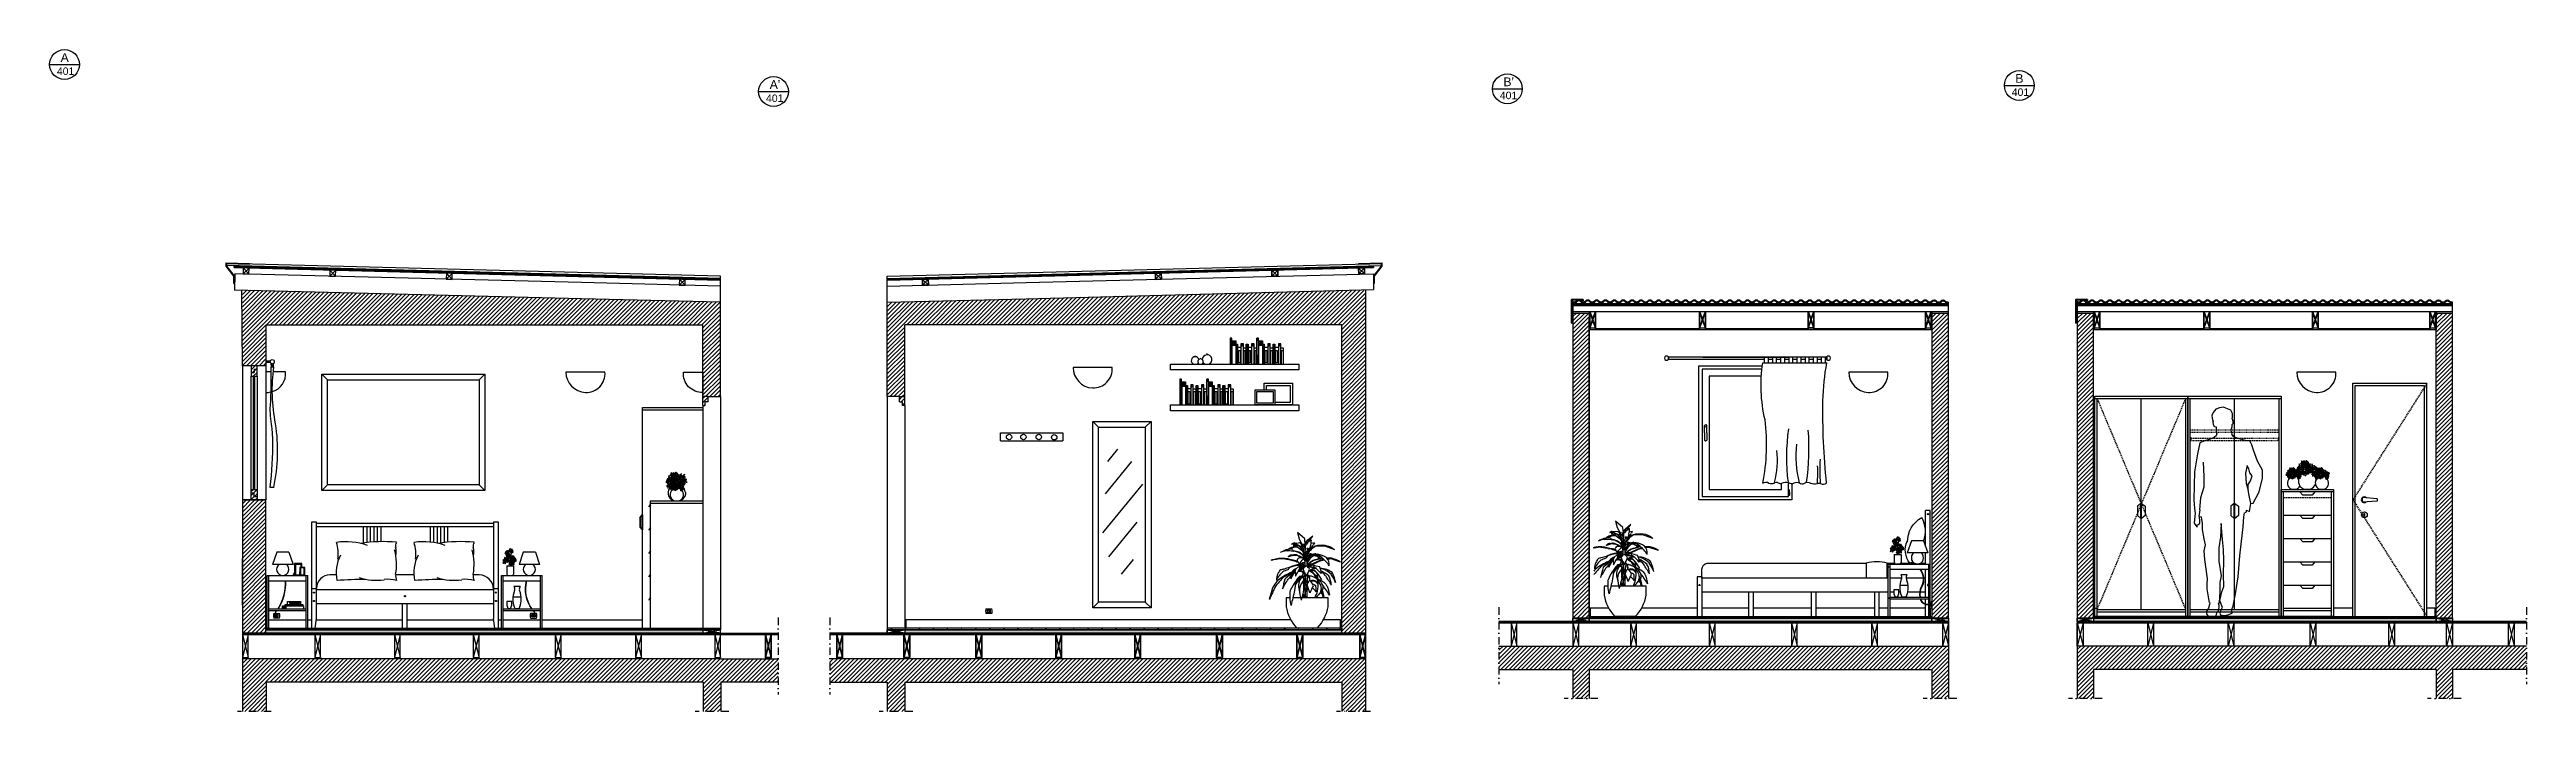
# Model space of a CAD drawing. Header units: millimetres. Extents: x -34406 to 2004, y -1078 to 14557.
# Drawn here: x -122 to 2004, y -529 to 38 of the extents above; entities that cross this region are included whole.
import ezdxf

# ---------------------------------------------------------------- set-up
doc = ezdxf.new("R2010")
doc.units = ezdxf.units.MM
doc.header["$LTSCALE"] = 0.5
for name, pattern in [('JIS_02_1.0', [2, 1, -1]), ('JIS_02_2.0', [3, 2, -1]), ('TRATTOPUNTO', [25.4, 12.7, -6.35, 0, -6.35])]:
    doc.linetypes.add(name, pattern=pattern)
for name, color, linetype in [('.', 254, 'Continuous'), ('A-ANNO-SYMB', 1, 'Continuous'), ('A-DOOR-FULL', 181, 'Continuous'), ('A-FURN', 8, 'Continuous'), ('A-GLAZ-FULL', 4, 'Continuous'), ('A-SECT-PATT', 254, 'Continuous'), ('DETTAGLI', 60, 'Continuous'), ('IN-FURN', 3, 'Continuous'), ('interruzione', 200, 'Continuous'), ('LINEE TRATTEGGIATE', 50, 'Continuous'), ('LINEE TRATTEGGIATE + PICCOLE', 51, 'Continuous'), ('omino', 144, 'Continuous'), ('PARQUET', 35, 'Continuous'), ('RETINI', 30, 'Continuous')]:
    doc.layers.add(name, color=color, linetype=linetype)
doc.layers.add('A-ELEV-MBE1', color=7, linetype='Continuous', lineweight=35)
doc.layers.add('A-SECT-MCUT', color=254, linetype='Continuous', lineweight=35)
pattern_1 = [(45, (947.48017, -902.038), (-0.2245064, 0.2245064), [])]
pattern_2 = [(45, (947.4802, -902.038), (-1.796051, 1.796051), [])]
pattern_3 = [(0, (947.4802, -902.038), (0, 1.397), [1.016, -0.381]), (90, (947.4802, -902.038), (-1.397, 9e-17), [1.016, -0.381])]
pattern_4 = [(0, (2001.9293, -892.1672), (0, 1.397), [1.016, -0.381]), (90, (2001.9293, -892.1672), (-1.397, 9e-17), [1.016, -0.381])]
pattern_5 = [(0, (1889.4806, -892.1348), (0, 1.397), [1.016, -0.381]), (90, (1889.4806, -892.1348), (-1.397, 9e-17), [1.016, -0.381])]

msp = doc.modelspace()

# ---------------------------------------------------------------- texts
at = {"layer": 'A-ANNO-SYMB', "attachment_point": 1}
for s, insert, char_height in [('{\\fArial|b0|i0|c0|p34;401}', (-115.7, 23), 6.416), ('{\\fArial|b0|i0|c0|p34;A}', (-112.5, 35.2), 7.472), ("{\\fArial|b0|i0|c0|p34;A'}", (496, 12.1), 7.472), ('{\\fArial|b0|i0|c0|p34;401}', (1122.5, 2.2), 6.416), ("{\\fArial|b0|i0|c0|p34;B'}", (1125.6, 14.4), 7.472), ('{\\fArial|b0|i0|c0|p34;401}', (1561.8, 5), 6.416), ('{\\fArial|b0|i0|c0|p34;B}', (1564.9, 17.3), 7.472), ('{\\fArial|b0|i0|c0|p34;401}', (492.8, -0.2), 6.416)]:
    msp.add_mtext_dynamic_manual_height_columns(s, width=120.213, gutter_width=12.5, heights=[0], dxfattribs=dict(at, insert=insert, char_height=char_height))

# ---------------------------------------------------------------- hatches: boundary and pattern name
at = {"layer": '.', "transparency": 33554687}
h = msp.add_hatch(dxfattribs=at)
h.set_pattern_fill('ANSI31', color=256, scale=0.8)
h.paths.add_polyline_path([(1199.2, -201.8), (1199.2, -201.8), (1199.2, -191.8), (1199.2, -187.6), (1185.2, -187.6), (1185.2, -447.8), (1185.2, -449.2), (1199.2, -449.2)])
h.paths.add_polyline_path([(1507.4, -187.6), (1493.2, -187.6), (1493.2, -449.2), (1507.4, -449.2)])
h.paths.add_polyline_path([(1632, -187.6), (1618, -187.6), (1618, -447.8), (1618, -449.2), (1632, -449.2)])
h.paths.add_polyline_path([(1940.1, -187.6), (1926.1, -187.6), (1926.1, -449.2), (1940.1, -449.2)])
at = {"layer": '.', "ltscale": 0.6, "transparency": 33554687}
h = msp.add_hatch(dxfattribs=at)
h.set_pattern_fill('ANSI31', color=256, scale=0.8)
h.paths.add_polyline_path([(56.1, -232.8), (51.1, -232.8), (51.1, -238.7), (53.6, -238.7), (53.6, -235.7), (56.1, -235.7)])
h.paths.add_polyline_path([(56.1, -235.7), (53.6, -235.7), (53.6, -238.7), (51.1, -238.7), (51.1, -241.7), (56.1, -241.7)])
h.paths.add_polyline_path([(56.1, -338.8), (51.1, -338.8), (51.1, -341.8), (53.6, -341.8), (53.6, -344.8), (56.1, -344.8)])
h.paths.add_polyline_path([(56.1, -344.8), (53.6, -344.8), (53.6, -341.8), (51.1, -341.8), (51.1, -347.8), (56.1, -347.8)])
at = {"layer": '.', "ltscale": 0.45, "transparency": 33554687}
h = msp.add_hatch(dxfattribs=at)
h.set_pattern_fill('ANSI31', color=256, scale=0.8)
h.set_pattern_definition([(45, (-173.4346, 0), (-1.796051, 1.796051), [])])
h.paths.add_polyline_path([(438.7, -263.8), (440.7, -263.8), (440.7, -266.8), (438.7, -266.8)])
h = msp.add_hatch(dxfattribs=at)
h.set_pattern_fill('ANSI31', color=256, scale=0.8)
h.paths.add_polyline_path([(611.8, -263.8), (609.8, -263.8), (609.8, -266.8), (611.8, -266.8)])
at = {"layer": '.', "transparency": 33554687}
h = msp.add_hatch(dxfattribs=at)
h.set_pattern_fill('ANSI31', color=256, scale=0.8)
h.paths.add_polyline_path([(503.1, -484.1), (454, -484.1), (43.5, -484.1), (43.5, -529.2), (64, -529.2), (64, -504.1), (438.8, -504.1), (438.8, -529.2), (454, -529.2), (454, -504.1), (503.1, -504.1)])
h.paths.add_polyline_path([(1007.3, -484.1), (596.8, -484.1), (547.7, -484.1), (547.7, -504.1), (596.8, -504.1), (596.8, -529.2), (612, -529.2), (612, -504.1), (986.8, -504.1), (986.8, -529.2), (1007.3, -529.2)])
h.paths.add_polyline_path([(1507.4, -473.2), (1239.7, -473.2), (1239.7, -473.2), (1234.7, -473.2), (1190.2, -473.2), (1190.2, -473.2), (1185.2, -473.2), (1137.2, -473.2), (1137.2, -473.2), (1132.2, -473.2), (1121.7, -473.2), (1121.7, -493.2), (1185.2, -493.2), (1185.2, -518.2), (1199.2, -518.2), (1199.2, -493.2), (1493.2, -493.2), (1493.2, -518.2), (1507.4, -518.2)])
h.paths.add_polyline_path([(2003.5, -473.2), (1993, -473.2), (1993, -473.2), (1988, -473.2), (1940, -473.2), (1940, -473.2), (1935, -473.2), (1890.4, -473.2), (1890.4, -473.2), (1885.4, -473.2), (1618, -473.2), (1618, -518.2), (1632, -518.2), (1632, -493.2), (1926, -493.2), (1926, -518.2), (1940, -518.2), (1940, -493.2), (2003.5, -493.2)])
at = {"layer": 'A-SECT-MCUT', "transparency": 33554687}
h = msp.add_hatch(dxfattribs=at)
h.set_pattern_fill('ANSI31', color=256, scale=0.1)
h.set_pattern_definition(pattern_1)
h.paths.add_polyline_path([(1347.9, -180.8), (1257.5, -180.8), (1257.5, -181.2), (1347.8, -181.2)])
h.paths.add_polyline_path([(1445.4, -180.8), (1347.9, -180.8), (1347.8, -181.2), (1445.4, -181.2)])
h.paths.add_polyline_path([(1507.4, -180.8), (1499.2, -180.8), (1445.4, -180.8), (1445.4, -181.2), (1499.2, -181.2), (1507.4, -181.2)])
h = msp.add_hatch(dxfattribs=at)
h.set_pattern_fill('ANSI31', color=256, scale=0.1)
h.set_pattern_definition(pattern_1)
h.paths.add_polyline_path([(1703.4, -180.8), (1618, -180.8), (1618, -181.2), (1703.3, -181.2)])
h.paths.add_polyline_path([(1786.1, -180.8), (1703.4, -180.8), (1703.3, -181.2), (1786.2, -181.2)])
h.paths.add_polyline_path([(1866.9, -180.8), (1786.1, -180.8), (1786.2, -181.2), (1867.2, -181.2)])
h.paths.add_polyline_path([(1940.1, -180.8), (1932, -180.8), (1866.9, -180.8), (1867.2, -181.2), (1932, -181.2), (1940.1, -181.2)])
at = {"layer": 'A-SECT-PATT', "transparency": 33554687}
h = msp.add_hatch(dxfattribs=at)
h.set_pattern_fill('ANSI31', color=256, scale=0.1)
h.set_pattern_definition(pattern_1)
h.paths.add_polyline_path([(36.3, -147.5), (36.3, -148.6), (107.8, -150.4), (108.1, -149.4)])
h = msp.add_hatch(dxfattribs=at)
h.set_pattern_fill('ANSI31', color=256, scale=0.1)
h.set_pattern_definition(pattern_1)
h.paths.add_polyline_path([(1014.2, -148.6), (1014.2, -147.5), (881.9, -151), (882, -152)])
h.paths.add_polyline_path([(1257.5, -180.8), (1185.2, -180.8), (1185.2, -181.2), (1257.5, -181.2)])
h = msp.add_hatch(dxfattribs=at)
h.set_pattern_fill('ANSI31', color=256, scale=0.8)
h.set_pattern_definition(pattern_2)
h.paths.add_polyline_path([(63.7, -347.8), (43.5, -347.8), (43.5, -462.1), (63.7, -462.1), (63.7, -459.1)])
h.paths.add_polyline_path([(43.5, -232.8), (63.7, -232.8), (63.7, -197.7), (403.7, -197.7), (438.7, -197.7), (438.7, -259.1), (443.2, -259.1), (453.7, -259.1), (453.7, -178.4), (334.5, -175.3), (43.5, -167.8)])
h = msp.add_hatch(dxfattribs=at)
h.set_pattern_fill('ANSI31', color=256, scale=0.1)
h.set_pattern_definition(pattern_1)
h.paths.add_polyline_path([(108.1, -149.4), (107.8, -150.4), (262.6, -154.4), (262.3, -153.4)])
h.paths.add_polyline_path([(262.3, -153.4), (262.6, -154.4), (331.9, -156.2), (331.9, -155.2)])
h.paths.add_polyline_path([(359.5, -155.9), (332.1, -155.2), (332.1, -156.2), (359.8, -156.9)])
h.paths.add_polyline_path([(359.5, -155.9), (359.8, -156.9), (453.7, -159.4), (453.7, -158.4)])
h = msp.add_hatch(dxfattribs=at)
h.set_pattern_fill('ANSI31', color=256, scale=0.1)
h.set_pattern_definition(pattern_1)
h.paths.add_polyline_path([(702.1, -156.6), (702.3, -155.6), (596.8, -158.4), (596.8, -159.4)])
h.paths.add_polyline_path([(718.4, -155.2), (702.3, -155.6), (702.1, -156.6), (718.4, -156.2)])
h.paths.add_polyline_path([(882, -152), (881.9, -151), (718.6, -155.2), (718.6, -156.2)])
h = msp.add_hatch(dxfattribs=at)
h.set_pattern_fill('ANSI31', color=256, scale=0.8)
h.set_pattern_definition(pattern_2)
h.paths.add_polyline_path([(1007.3, -168.3), (1002.3, -168.3), (1002.3, -167.7), (716, -175.3), (596.8, -178.4), (596.8, -259.1), (607.3, -259.1), (611.8, -259.1), (611.8, -197.7), (646.8, -197.7), (986.8, -197.7), (986.8, -422.6), (986.8, -462.1), (1007.3, -462.1), (1007.3, -462.1), (1007.3, -459.1), (1007.3, -459.1), (1007.3, -459.1), (1007.3, -198)])
h = msp.add_hatch(dxfattribs=at)
h.set_pattern_fill('ANSI31', color=256, scale=0.8)
h.set_pattern_definition([(45, (-173.4344, 0), (-1.796051, 1.796051), [])])
h.paths.add_polyline_path([(438.7, -263.8), (438.7, -259.1), (443.3, -259.1), (443.2, -263.8)])
h = msp.add_hatch(dxfattribs=at)
h.set_pattern_fill('ANSI31', color=256, scale=0.8)
h.set_pattern_definition([(45, (-0.4132, 0), (-1.796051, 1.796051), [])])
h.paths.add_polyline_path([(611.8, -263.8), (611.8, -259.1), (607.2, -259.1), (607.3, -263.8)])
h = msp.add_hatch(dxfattribs=at)
h.set_pattern_fill('ANGLE', color=256, scale=0.2)
h.set_pattern_definition(pattern_3)
h.paths.add_polyline_path([(149.5, -462.1), (43.5, -462.1), (43.5, -463.1), (48.5, -463.1), (149.2, -463.1)])
h = msp.add_hatch(dxfattribs=at)
h.set_pattern_fill('ANGLE', color=256, scale=0.2)
h.set_pattern_definition(pattern_3)
h.paths.add_polyline_path([(336.4, -462.1), (149.5, -462.1), (149.2, -463.1), (336.2, -463.1)])
h.paths.add_polyline_path([(503.1, -462.1), (336.4, -462.1), (336.2, -463.1), (503.1, -463.1)])
h = msp.add_hatch(dxfattribs=at)
h.set_pattern_fill('ANGLE', color=256, scale=0.2)
h.set_pattern_definition(pattern_3)
h.paths.add_polyline_path([(720.8, -462.1), (597.1, -462.1), (547.7, -462.1), (547.7, -463.1), (720.7, -463.1)])
h.paths.add_polyline_path([(849.4, -462.1), (720.8, -462.1), (720.7, -463.1), (849.2, -463.1)])
h.paths.add_polyline_path([(1007.3, -462.1), (849.4, -462.1), (849.2, -463.1), (1007.3, -463.1)])
h = msp.add_hatch(dxfattribs=at)
h.set_pattern_fill('ANGLE', color=256, scale=0.2)
h.set_pattern_definition(pattern_4)
h.paths.add_polyline_path([(1121.7, -452.2), (1121.7, -453.2), (1203.7, -453.2), (1204, -452.2)])
h = msp.add_hatch(dxfattribs=at)
h.set_pattern_fill('ANGLE', color=256, scale=0.2)
h.set_pattern_definition(pattern_4)
h.paths.add_polyline_path([(1390.8, -452.2), (1204, -452.2), (1203.7, -453.2), (1390.7, -453.2)])
h.paths.add_polyline_path([(1507.2, -452.2), (1390.8, -452.2), (1390.7, -453.2), (1507.2, -453.2)])
h = msp.add_hatch(dxfattribs=at)
h.set_pattern_fill('ANGLE', color=256, scale=0.2)
h.set_pattern_definition(pattern_5)
h.paths.add_polyline_path([(1734.4, -452.2), (1921.2, -452.2), (1921.5, -453.2), (1734.5, -453.2)])
h.paths.add_polyline_path([(1618, -452.2), (1734.4, -452.2), (1734.5, -453.2), (1618, -453.2)])
h = msp.add_hatch(dxfattribs=at)
h.set_pattern_fill('ANGLE', color=256, scale=0.2)
h.set_pattern_definition(pattern_5)
h.paths.add_polyline_path([(2003.5, -452.2), (2003.5, -453.2), (1921.5, -453.2), (1921.2, -452.2)])
at = {"layer": 'RETINI', "transparency": 33554508}
h = msp.add_hatch(color=256, dxfattribs=at)
h.dxf.hatch_style = 1
h.paths.add_polyline_path([(438.7, -459.1), (63.7, -459.1), (63.7, -462.1), (438.7, -462.1)])
h = msp.add_hatch(color=256, dxfattribs=at)
h.dxf.hatch_style = 1
h.paths.add_polyline_path([(986.8, -459.1), (611.8, -459.1), (611.8, -462), (986.8, -462.1)])
h = msp.add_hatch(color=256, dxfattribs=at)
h.dxf.hatch_style = 1
h.paths.add_polyline_path([(1199.2, -449.2), (1199.2, -452.2), (1493.2, -452.2), (1493.2, -449.2)])
h = msp.add_hatch(color=256, dxfattribs=at)
h.dxf.hatch_style = 1
h.paths.add_polyline_path([(1632, -449.2), (1632, -452.2), (1926.1, -452.2), (1926.1, -449.2)])

# ---------------------------------------------------------------- linework, layer by layer
for p, q in [((453.7, -157.9), (29.8, -146.9)), ((453.7, -156.1), (29.9, -145.1)), ((596.8, -156.1), (1020.6, -145.1)), ((596.8, -157.9), (1020.7, -146.9)), ((1020.6, -145.1), (1020.7, -146.9)), ((334.5, -175.3), (36.6, -167.9)), ((334.4, -161.5), (36.9, -153.9)), ((332.1, -156.4), (332.1, -156.4)), ((453.7, -164.6), (334.4, -161.5)), ((453.7, -259.1), (453.7, -156.1)), ((596.8, -259.1), (596.8, -156.1)), ((596.8, -164.6), (716.1, -161.5)), ((716, -175.3), (1014.1, -167.3)), ((716.1, -161.5), (1014.1, -153.9)), ((718.4, -156.4), (718.4, -156.4)), ((1007.3, -167.6), (1007.3, -484.1)), ((453.7, -178.4), (334.5, -175.3)), ((596.8, -178.4), (716, -175.3)), ((1185.2, -179.3), (1507.4, -179.3)), ((1185.2, -179.3), (1185.2, -452.2)), ((1185.2, -186.2), (1507.4, -186.2)), ((1185.2, -187.6), (1199.2, -187.6)), ((1199.2, -187.6), (1199.2, -447.5)), ((1199.6, -191.8), (1199.6, -186.2)), ((1493.2, -186.2), (1493.2, -449.2)), ((1493.4, -187.6), (1507.4, -187.6)), ((1507.4, -449.2), (1507.4, -178.3)), ((1618, -179.3), (1940.1, -179.3)), ((1618, -179.3), (1618, -518.2)), ((1618, -186.2), (1940.1, -186.2)), ((1618, -187.6), (1632, -187.6)), ((1632, -449.2), (1632, -186.2)), ((1632.4, -191.8), (1632.4, -186.2)), ((1925.5, -201.6), (1925.5, -186.2)), ((1926.1, -187.6), (1940.1, -187.6)), ((1926.1, -449.2), (1926.1, -187.6)), ((1940.1, -452.2), (1940.1, -178.3)), ((63.7, -197.7), (438.7, -197.7)), ((63.7, -197.7), (63.7, -232.8)), ((403.7, -197.7), (438.7, -197.7)), ((438.7, -266.8), (438.7, -197.7)), ((986.8, -197.7), (611.8, -197.7)), ((611.8, -266.8), (611.8, -197.7)), ((986.8, -462.1), (986.8, -197.7)), ((1007.3, -198), (1007.3, -529.2)), ((1199.7, -191.8), (1199.2, -191.8)), ((1199.2, -449.2), (1199.2, -191.8)), ((1199.2, -201.8), (1493.4, -201.8)), ((1199.7, -200.2), (1204.7, -200.2)), ((1204.2, -201.8), (1204.2, -201.6)), ((1293.9, -200.2), (1298.9, -200.2)), ((1487.8, -200.2), (1492.8, -200.2)), ((1492.8, -196.8), (1493.2, -196.8)), ((1632.5, -191.8), (1632, -191.8)), ((1632, -201.8), (1926.1, -201.8)), ((1632.5, -200.2), (1637.5, -200.2)), ((1637, -201.8), (1637, -201.6)), ((1726.7, -200.2), (1731.7, -200.2)), ((1819.8, -200.2), (1824.8, -200.2)), ((1920.5, -200.2), (1925.5, -200.2)), ((1925.5, -196.8), (1926, -196.8)), ((63.7, -232.8), (43.5, -232.8)), ((443.2, -263.8), (440.7, -263.8)), ((443.2, -259.1), (453.7, -259.1)), ((443.2, -263.8), (443.2, -259.1)), ((607.3, -259.1), (596.8, -259.1)), ((607.3, -263.8), (607.3, -259.1)), ((607.3, -263.8), (609.8, -263.8)), ((43.5, -347.8), (43.5, -529.2)), ((63.7, -347.8), (43.5, -347.8)), ((1632.9, -440.8), (1635, -440.8)), ((1507.4, -449.2), (1507.4, -518.2)), ((453.7, -484.1), (43.5, -484.1)), ((454, -484.1), (503.1, -484.1)), ((1007.3, -484.1), (547.7, -484.1)), ((1121.7, -473.2), (1507.4, -473.2)), ((2003.5, -473.2), (1618, -473.2)), ((438.8, -504.1), (64, -504.1)), ((64, -504.1), (64, -529.2)), ((438.8, -504.1), (438.8, -529.2)), ((503.1, -504.1), (454, -504.1)), ((454, -504.1), (454, -529.2)), ((547.7, -504.1), (596.8, -504.1)), ((596.8, -504.1), (596.8, -529.2)), ((612, -504.1), (612, -529.2)), ((612, -504.1), (986.8, -504.1)), ((986.8, -504.1), (986.8, -529.2)), ((1121.7, -493.2), (1185.2, -493.2)), ((1185.2, -493.2), (1185.2, -518.2)), ((1199.2, -493.2), (1199.2, -518.2)), ((1199.2, -493.2), (1493.2, -493.2)), ((1493.2, -493.2), (1493.2, -518.2)), ((1926, -493.2), (1632, -493.2)), ((1632, -493.2), (1632, -518.2)), ((1926, -493.2), (1926, -518.2)), ((2003.5, -493.2), (1940, -493.2)), ((1940, -493.2), (1940, -518.2))]:
    msp.add_line(p, q)
at = {"ltscale": 0.6}
msp.add_line((43.5, -232.8), (43, -168.1), dxfattribs=at)
at = {"ltscale": 0.5}
for p, q in [((1387, -200.2), (1387, -200.2)), ((1387, -200.2), (1387, -201.7)), ((1387, -201.7), (1392, -201.7)), ((1392, -201.7), (1392, -200.2)), ((611.8, -459.1), (611.8, -462.1))]:
    msp.add_line(p, q, dxfattribs=at)
at = {"transparency": 33554687}
for p, q in [((51.1, -232.7), (51.1, -241.7)), ((56.1, -241.7), (56.1, -232.7)), ((51.1, -238.7), (53.6, -238.7)), ((51.1, -241.7), (56.1, -241.7)), ((53.6, -235.7), (53.6, -238.7)), ((53.6, -235.7), (56.1, -235.7)), ((51.1, -338.8), (56.1, -338.8)), ((51.1, -347.8), (51.1, -338.8)), ((56.1, -338.8), (56.1, -347.8)), ((44.6, -347.8), (62.6, -347.8)), ((51.1, -341.8), (53.6, -341.8)), ((53.6, -344.8), (53.6, -341.8)), ((53.6, -344.8), (56.1, -344.8))]:
    msp.add_line(p, q, dxfattribs=at)
at = {"ltscale": 0.45}
for p, q in [((443.2, -259.1), (438.7, -259.1)), ((438.7, -266.8), (440.7, -266.8)), ((440.7, -266.8), (440.7, -263.8)), ((607.3, -259.1), (611.8, -259.1)), ((609.8, -266.8), (609.8, -263.8)), ((611.8, -266.8), (609.8, -266.8))]:
    msp.add_line(p, q, dxfattribs=at)
for points in [[(36.9, -153.9), (36.6, -167.9)], [(1014.1, -153.9), (1014.1, -167.3)], [(1632.5, -186.2), (1632.5, -201.6), (1637.5, -201.6), (1637.5, -200.2)], [(1926, -186.2), (1926, -201.8)], [(1199.2, -191.8), (1199.2, -201.8), (1204.2, -201.8)], [(1199.7, -200.2), (1199.7, -201.6), (1204.7, -201.6), (1204.7, -200.2)], [(1293.9, -200.2), (1293.9, -201.6), (1298.9, -201.6), (1298.9, -200.2)], [(1487.8, -200.2), (1487.8, -201.6), (1492.8, -201.6), (1492.8, -200.2)], [(1632, -191.8), (1632, -201.8)], [(1726.7, -200.2), (1726.7, -201.6), (1731.7, -201.6), (1731.7, -200.2)], [(1819.8, -200.2), (1819.8, -201.6), (1824.8, -201.6), (1824.8, -200.2)], [(1920.5, -200.2), (1920.5, -201.6), (1925.5, -201.6)], [(63.7, -462.1), (63.7, -347.8)]]:
    msp.add_lwpolyline(points)
at = {"layer": 'A-ANNO-SYMB'}
for p, q in [((-122, 25.5), (-96.3, 25.5)), ((486.5, 2.3), (512.2, 2.3)), ((1116.1, 4.7), (1141.8, 4.7)), ((1555.4, 7.5), (1581.1, 7.5))]:
    msp.add_line(p, q, dxfattribs=at)
for centre in [(-109.2, 25.5), (499.3, 2.3), (1129, 4.7), (1568.3, 7.5)]:
    msp.add_circle(centre, 12.8, dxfattribs=at)
at = {"layer": 'A-DOOR-FULL'}
for p, q in [((1854.6, -247.8), (1918.1, -247.8)), ((1854.6, -447.8), (1854.6, -247.8)), ((1856.6, -249.8), (1916.1, -249.8)), ((1856.6, -447.8), (1856.6, -249.8)), ((1916.1, -447.8), (1916.1, -249.8)), ((1918.1, -447.8), (1918.1, -247.8)), ((1875.4, -346.8), (1862.4, -345.9)), ((1862.4, -345.9), (1862.4, -349.7)), ((1875.4, -348.8), (1862.4, -349.7)), ((1875.4, -346.8), (1875.4, -348.8))]:
    msp.add_line(p, q, dxfattribs=at)
at = {"layer": 'A-DOOR-FULL', "ltscale": 0.45}
for p, q in [((438.7, -266.8), (438.7, -457.7)), ((453.7, -259.1), (453.7, -457.7)), ((596.8, -259.1), (596.8, -457.7)), ((611.8, -266.8), (611.8, -457.7))]:
    msp.add_line(p, q, dxfattribs=at)
at = {"layer": 'A-DOOR-FULL', "ltscale": 0.5}
msp.add_line((1854.6, -447.8), (1917.9, -447.8), dxfattribs=at)
at = {"layer": 'A-DOOR-FULL'}
msp.add_lwpolyline([(1863.9, -359.9), (1863.9, -361.4, 1), (1864.7, -361.4), (1864.7, -359.9, 0.937392), (1863.9, -359.9, 1)], format="xyb", dxfattribs=at)
msp.add_circle((1864.4, -360.6), 2.5, dxfattribs=at)
for start, end in [(139.5658, 220.4342), (37.6575, 134.1429), (234.4239, 313.7757)]:
    msp.add_arc((1864.3, -347.7), 2.5, start, end, dxfattribs=at)
at = {"layer": 'A-ELEV-MBE1'}
for p, q in [((43.5, -398), (43.5, -438)), ((1007.3, -398), (1007.3, -438))]:
    msp.add_line(p, q, dxfattribs=at)
at = {"layer": 'A-FURN'}
for p, q in [((67.9, -230.6), (68.3, -233.9)), ((68.3, -230.9), (68.6, -233.8)), ((69.6, -233.8), (70, -230.9)), ((69.9, -233.9), (70.4, -230.5)), ((839.9, -231.4), (949.9, -231.4)), ((839.9, -236.4), (839.9, -231.4)), ((949.9, -231.4), (949.9, -236.4)), ((1403, -225.3), (1267, -225.3)), ((1267, -225.3), (1267, -227.3)), ((1349.7, -227.3), (1267, -227.3)), ((1267.5, -227.3), (1267.5, -225.3)), ((1296.7, -225.3), (1370.7, -225.3)), ((1296.7, -225.3), (1370.7, -225.3)), ((1348.1, -230.3), (1403.1, -230.3)), ((1349.7, -230.3), (1349.7, -225.3)), ((1352.7, -225.3), (1352.7, -230.3)), ((1356.7, -227.3), (1352.7, -227.3)), ((1356.7, -230.3), (1356.7, -225.3)), ((1359.7, -225.3), (1359.7, -230.3)), ((1363.7, -227.3), (1359.7, -227.3)), ((1363.7, -230.3), (1363.7, -225.3)), ((1366.7, -225.3), (1366.7, -230.3)), ((1370.7, -227.3), (1366.7, -227.3)), ((1370.7, -230.3), (1370.7, -225.3)), ((1373.7, -225.3), (1373.7, -230.3)), ((1377.7, -227.3), (1373.7, -227.3)), ((1377.7, -230.3), (1377.7, -225.3)), ((1380.7, -225.3), (1380.7, -230.3)), ((1384.7, -227.3), (1380.7, -227.3)), ((1384.7, -230.3), (1384.7, -225.3)), ((1387.7, -225.3), (1387.7, -230.3)), ((1391.7, -227.3), (1387.7, -227.3)), ((1391.7, -230.3), (1391.7, -225.3)), ((1394.7, -225.3), (1394.7, -230.3)), ((1398.7, -227.3), (1394.7, -227.3)), ((1398.7, -230.3), (1398.7, -225.3)), ((1401.7, -225.3), (1401.7, -230.3)), ((1401.7, -227.3), (1403, -227.3)), ((1402.5, -225.3), (1402.5, -227.3)), ((1403, -225.3), (1403, -227.3)), ((67.9, -238.1), (63.7, -238.1)), ((68.6, -233.8), (69.6, -233.8)), ((80.5, -238.1), (69.9, -238.1)), ((111.6, -339.9), (111.6, -239.9)), ((111.6, -239.9), (251.6, -239.9)), ((116.6, -244.9), (111.6, -239.9)), ((116.6, -244.9), (246.6, -244.9)), ((116.6, -334.9), (116.6, -244.9)), ((246.6, -244.9), (251.6, -239.9)), ((246.6, -244.9), (246.6, -334.9)), ((251.6, -239.9), (251.6, -339.9)), ((354.6, -238.2), (321.1, -238.2)), ((422, -238.2), (438.7, -238.2)), ((438.7, -238.2), (438.7, -255.7)), ((789.8, -234.3), (756.3, -234.3)), ((949.9, -236.4), (839.9, -236.4)), ((1455.5, -238.2), (1422, -238.2)), ((1839.9, -238.2), (1806.4, -238.2)), ((386.7, -457.7), (386.7, -268.7)), ((386.7, -268.7), (438.7, -268.7)), ((386.7, -270.7), (438.7, -270.7)), ((839.9, -266.4), (949.9, -266.4)), ((839.9, -271.4), (839.9, -266.4)), ((949.9, -271.4), (839.9, -271.4)), ((949.9, -266.4), (949.9, -271.4)), ((1633, -260.8), (1793, -260.8)), ((1673, -441.8), (1673, -260.8)), ((1753, -441.8), (1753, -260.8)), ((694.1, -297.2), (694.1, -290.2)), ((694.1, -290.2), (747.4, -290.2)), ((694.1, -297.2), (747.4, -297.2)), ((747.4, -290.2), (747.4, -297.2)), ((773.2, -280.5), (823.2, -280.5)), ((773.2, -440.5), (773.2, -280.5)), ((773.2, -280.5), (778.2, -285.5)), ((778.2, -285.5), (818.2, -285.5)), ((778.2, -435.5), (778.2, -285.5)), ((823.2, -280.5), (818.2, -285.5)), ((818.2, -285.5), (818.2, -435.5)), ((823.2, -280.5), (823.2, -440.5)), ((66.9, -336.9), (70.6, -337)), ((116.6, -334.9), (111.6, -339.9)), ((251.6, -339.9), (111.6, -339.9)), ((246.6, -334.9), (116.6, -334.9)), ((246.6, -334.9), (251.6, -339.9)), ((409.4, -333.5), (423.2, -333.5)), ((409.4, -333.5), (409.4, -334.2)), ((409.4, -334.3), (423.2, -334.3)), ((411.1, -337.2), (421.5, -337.2)), ((411.1, -337.2), (411.1, -337.7)), ((411.1, -337.7), (421.5, -337.7)), ((421.5, -337.2), (421.5, -337.7)), ((423.2, -333.5), (423.2, -334.3)), ((384.5, -363.1), (386.5, -360.6)), ((384.7, -363.1), (386.5, -360.8)), ((386.5, -373.6), (386.5, -360.6)), ((386.5, -360.6), (386.7, -360.6)), ((386.7, -360.6), (386.7, -373.6)), ((392.4, -353.5), (393.7, -351.7)), ((392.5, -353.7), (392.4, -353.5)), ((393.7, -352.1), (392.5, -353.7)), ((393.7, -411.7), (393.7, -348.7)), ((393.7, -348.7), (438.7, -348.7)), ((393.7, -350.7), (438.7, -350.7)), ((394.5, -350.7), (394.5, -350.7)), ((413.3, -348.7), (419.4, -348.7)), ((414, -348.6), (418.6, -348.6)), ((1491.9, -356.8), (1487.9, -356.8)), ((1487.9, -387.9), (1487.9, -356.8)), ((1491.9, -447.8), (1491.9, -356.8)), ((1672.7, -350.8), (1669.7, -353.3)), ((1669.7, -353.3), (1669.7, -361.3)), ((1669.7, -361.3), (1672.7, -363.8)), ((1673.3, -350.8), (1676.3, -353.3)), ((1676.3, -361.3), (1673.3, -363.8)), ((1676.3, -353.3), (1676.3, -361.3)), ((1752.7, -350.8), (1749.7, -353.3)), ((1749.7, -353.3), (1749.7, -361.3)), ((1749.7, -361.3), (1752.7, -363.8)), ((1753.3, -350.8), (1756.3, -353.3)), ((1756.3, -361.3), (1753.3, -363.8)), ((1756.3, -353.3), (1756.3, -361.3)), ((1838, -340.8), (1793, -340.8)), ((1795, -360.8), (1836, -360.8)), ((1811.5, -343.8), (1809, -340.8)), ((1811.5, -363.8), (1809, -360.8)), ((1819.5, -343.8), (1811.5, -343.8)), ((1822, -340.8), (1819.5, -343.8)), ((1822, -360.8), (1819.5, -363.8)), ((103, -457.7), (103, -366.7)), ((103, -366.7), (107, -366.7)), ((107, -449.4), (107, -366.7)), ((107, -367.7), (259, -367.7)), ((107, -370.7), (259, -370.7)), ((147.5, -384.7), (147.5, -370.7)), ((150.5, -384.3), (150.5, -370.7)), ((153.5, -384), (153.5, -370.7)), ((156.5, -383.8), (156.5, -370.7)), ((159.5, -383.6), (159.5, -370.7)), ((162.5, -383.6), (162.5, -370.7)), ((204.5, -370.7), (204.5, -384)), ((207.5, -370.7), (207.5, -384.4)), ((210.5, -370.7), (210.5, -384.9)), ((213.5, -370.7), (213.5, -384.7)), ((216.5, -370.7), (216.5, -384.4)), ((219.5, -370.7), (219.5, -384.1)), ((259, -366.7), (263, -366.7)), ((259, -366.7), (259, -449.4)), ((263, -366.7), (263, -457.7)), ((384.5, -363.1), (384.5, -371.1)), ((384.5, -363.1), (384.7, -363.1)), ((384.5, -371.1), (386.5, -373.6)), ((384.7, -371.1), (384.5, -371.1)), ((384.7, -363.1), (384.7, -371.1)), ((384.7, -371.1), (386.5, -373.3)), ((386.7, -373.6), (386.5, -373.6)), ((392.4, -373.5), (393.7, -371.7)), ((392.5, -373.7), (392.4, -373.5)), ((393.7, -372.1), (392.5, -373.7)), ((955.2, -381.2), (949, -375.8)), ((949, -375.8), (950.4, -381.2)), ((950.4, -381.2), (952.7, -386)), ((955.6, -386), (955.2, -381.2)), ((957.6, -382.1), (955.6, -384.7)), ((956.9, -385.3), (957.6, -382.1)), ((962, -378.8), (957.5, -382.6)), ((958.9, -382.9), (962, -378.8)), ((1216.8, -375.9), (1220.3, -375.5)), ((1217.4, -380.6), (1219.1, -382)), ((1218.1, -377), (1221.4, -377.8)), ((1219, -374.9), (1222.2, -376.5)), ((1220.8, -375.3), (1219, -374.9)), ((1223.8, -374.9), (1220.8, -375.3)), ((1228.1, -371.4), (1221.9, -366)), ((1221.9, -366), (1223.3, -371.4)), ((1222.2, -376.5), (1225.7, -378.1)), ((1223.3, -371.4), (1225.7, -376.2)), ((1225.4, -376.5), (1223.8, -374.9)), ((1225.7, -378.1), (1225.4, -376.5)), ((1225.4, -378), (1226.7, -380)), ((1227.7, -376.4), (1225.7, -376.2)), ((1225.7, -376.2), (1226.4, -377.3)), ((1226.3, -379), (1225.7, -378.1)), ((1226.1, -376.9), (1225.9, -377.6)), ((1225.9, -377.6), (1227.1, -381.2)), ((1226.4, -377.3), (1227.8, -378.2)), ((1229.5, -375.8), (1227.7, -376.4)), ((1227.7, -376.4), (1227.9, -378.3)), ((1227.8, -378.1), (1228.9, -385.9)), ((1227.8, -378.2), (1228.7, -385.8)), ((1227.9, -378.3), (1229, -377)), ((1228.6, -376.1), (1228.1, -371.4)), ((1230.6, -372.3), (1228.5, -374.9)), ((1228.6, -377.5), (1228.7, -381)), ((1229, -377), (1229.5, -375.8)), ((1229.9, -375.5), (1230.6, -372.3)), ((1230.3, -379.8), (1230.5, -379.5)), ((1230.9, -380.7), (1230.3, -379.8)), ((1234.9, -368.9), (1230.4, -372.8)), ((1231.4, -374), (1231.8, -373.1)), ((1231.8, -373.1), (1234.9, -368.9)), ((1236.4, -374.9), (1233.5, -375.4)), ((1233.5, -381.2), (1234.2, -380.1)), ((1245.3, -377.7), (1236.9, -377.8)), ((1253.9, -380.9), (1245.3, -377.7)), ((1795, -380.8), (1836, -380.8)), ((1811.5, -383.8), (1809, -380.8)), ((1819.5, -363.8), (1811.5, -363.8)), ((1822, -380.8), (1819.5, -383.8)), ((72.9, -392.7), (69.4, -403.2)), ((86.9, -403.2), (69.4, -403.2)), ((83.4, -392.7), (72.9, -392.7)), ((83.4, -392.7), (86.9, -403.2)), ((284.4, -392.7), (280.9, -403.2)), ((298.4, -403.2), (280.9, -403.2)), ((294.9, -392.7), (284.4, -392.7)), ((294.9, -392.7), (298.4, -403.2)), ((392.4, -393.5), (393.7, -391.7)), ((392.5, -393.7), (392.4, -393.5)), ((393.7, -392.1), (392.5, -393.7)), ((943.8, -385.8), (947.4, -385.4)), ((944.5, -390.5), (946.1, -391.9)), ((945.1, -386.9), (948.4, -387.7)), ((946, -384.7), (949.2, -386.3)), ((947.9, -385.2), (946, -384.7)), ((950.8, -384.7), (947.9, -385.2)), ((949.2, -386.3), (952.8, -388)), ((952.5, -386.3), (950.8, -384.7)), ((952.4, -387.8), (953.7, -389.8)), ((952.8, -388), (952.5, -386.3)), ((954.7, -386.2), (952.7, -386)), ((952.7, -386), (953.5, -387.1)), ((953.4, -388.8), (952.8, -388)), ((953.2, -386.7), (952.9, -387.5)), ((952.9, -387.5), (954.1, -391)), ((953.5, -387.1), (954.8, -388.1)), ((956.6, -385.6), (954.7, -386.2)), ((954.7, -386.2), (954.9, -388.1)), ((954.8, -388.1), (955.8, -395.6)), ((954.9, -388.1), (956.1, -386.8)), ((954.9, -387.9), (955.9, -395.7)), ((955.6, -400.5), (955.1, -400.6)), ((955.5, -401.7), (955.5, -400.5)), ((955.6, -405), (955.5, -402.2)), ((955.6, -387.3), (955.7, -390.8)), ((956.1, -386.8), (956.6, -385.6)), ((956.3, -398.6), (957, -394)), ((956.7, -400.4), (956.6, -399.3)), ((956.8, -397), (957, -403)), ((957, -403.7), (957, -404.4)), ((960.8, -403.2), (957.2, -404.9)), ((957.4, -389.6), (957.5, -389.3)), ((957.9, -390.5), (957.4, -389.6)), ((961.4, -403.6), (958, -405.6)), ((958.5, -383.8), (958.9, -382.9)), ((959.1, -394.4), (959.3, -394)), ((959.6, -395.1), (959.1, -394.4)), ((960.5, -391), (961.3, -389.9)), ((963.5, -384.7), (960.6, -385.3)), ((962.8, -405.2), (962.3, -403.7)), ((972.3, -387.5), (964, -387.7)), ((964.5, -395.1), (964.4, -395.4)), ((964.5, -399.2), (966.8, -398.1)), ((964.7, -394), (964.9, -394.4)), ((964.9, -394.4), (964.8, -394.6)), ((966.8, -398.1), (969.9, -397.4)), ((968, -398), (968.3, -396.9)), ((981, -390.7), (972.3, -387.5)), ((973.8, -397.4), (976.6, -397.8)), ((976.6, -397.8), (974.1, -397.8)), ((977.8, -398.5), (974.9, -398.8)), ((985.9, -401.1), (977.8, -398.5)), ((1210.6, -403.8), (1215.6, -401.2)), ((1214.6, -402.9), (1215.3, -401.4)), ((1215.3, -402.4), (1215.6, -401.7)), ((1216.1, -405.6), (1219, -400.5)), ((1216.1, -403.4), (1216.1, -405.6)), ((1216.4, -401), (1216.2, -401.9)), ((1219.9, -399.2), (1216.9, -400.5)), ((1218, -399.5), (1219.9, -398.7)), ((1219.4, -400.1), (1219.9, -399.4)), ((1226.5, -400.3), (1226.1, -402.6)), ((1226.8, -400.5), (1226.2, -403.2)), ((1227, -398.3), (1226.7, -399.4)), ((1226.9, -399.7), (1227.2, -398.8)), ((1228.6, -390.6), (1228, -390.8)), ((1228.5, -391.8), (1228.4, -390.7)), ((1228.5, -395.1), (1228.5, -392.4)), ((1229.3, -388.7), (1229.9, -384.2)), ((1229.7, -390.5), (1229.6, -389.5)), ((1229.8, -387.2), (1229.9, -393.1)), ((1229.9, -393.8), (1230, -394.6)), ((1233.7, -393.4), (1230.2, -395.1)), ((1230.5, -394.4), (1231.1, -394.6)), ((1234.4, -393.7), (1230.9, -395.7)), ((1232, -384.5), (1232.3, -384.2)), ((1232.6, -385.3), (1232, -384.5)), ((1235.8, -395.4), (1235.2, -393.8)), ((1237.6, -396.5), (1235.8, -395.4)), ((1237.5, -385.2), (1237.3, -385.6)), ((1237.4, -389.4), (1239.7, -388.3)), ((1237.6, -384.2), (1237.9, -384.5)), ((1237.9, -384.5), (1237.7, -384.7)), ((1239.7, -388.3), (1242.9, -387.6)), ((1241, -388.2), (1241.2, -387)), ((1246.8, -387.6), (1249.6, -388)), ((1249.6, -388), (1247, -388)), ((1250.8, -388.7), (1247.9, -389)), ((1258.8, -391.3), (1250.8, -388.7)), ((1300.5, -402.2), (1437, -402.2)), ((1455, -402.2), (1461.3, -402.2)), ((1455.9, -447.8), (1455.9, -402.8)), ((1455.9, -402.8), (1491.9, -402.8)), ((1457.4, -447.8), (1457.4, -402.8)), ((1466.5, -402.2), (1478.5, -402.2)), ((1475.7, -382.8), (1472.2, -393.3)), ((1489.7, -393.3), (1472.2, -393.3)), ((1486.2, -382.8), (1475.7, -382.8)), ((1483.4, -402.2), (1487.9, -402.2)), ((1486.2, -382.8), (1489.7, -393.3)), ((1487.9, -402.8), (1487.9, -393.3)), ((1490.4, -402.8), (1490.4, -447.8)), ((1795, -400.8), (1836, -400.8)), ((1811.5, -403.8), (1809, -400.8)), ((1819.5, -383.8), (1811.5, -383.8)), ((1819.5, -403.8), (1811.5, -403.8)), ((1822, -400.8), (1819.5, -403.8)), ((64.7, -412.7), (99.7, -412.7)), ((64.7, -457.7), (64.7, -412.7)), ((66.2, -457.7), (66.2, -412.7)), ((66.2, -417.2), (98.2, -417.2)), ((93.4, -412.6), (93.4, -412.6)), ((94.2, -412.6), (94.1, -412.6)), ((98.2, -457.7), (98.2, -412.7)), ((99.7, -457.7), (99.7, -412.7)), ((103, -423.7), (107, -423.7)), ((107, -424.7), (259, -424.7)), ((259, -423.7), (263, -423.7)), ((265.7, -457.7), (265.7, -412.7)), ((265.7, -412.7), (300.7, -412.7)), ((267.2, -457.7), (267.2, -412.7)), ((267.2, -417.2), (299.2, -417.2)), ((299.2, -457.7), (299.2, -412.7)), ((300.7, -457.7), (300.7, -412.7)), ((392.4, -413.5), (393.7, -411.7)), ((392.5, -413.7), (392.4, -413.5)), ((393.7, -412.1), (392.5, -413.7)), ((393.7, -457.7), (393.7, -411.7)), ((937.7, -413.6), (942.6, -411)), ((941.7, -412.7), (942.4, -411.3)), ((942.4, -412.2), (942.7, -411.5)), ((943.1, -415.5), (946.1, -410.4)), ((943.2, -413.2), (943.1, -415.5)), ((943.5, -410.8), (943.3, -411.7)), ((946.9, -409), (944, -410.3)), ((945.1, -409.4), (947, -408.5)), ((946.4, -409.9), (946.9, -409.2)), ((953.6, -410.1), (953.2, -412.5)), ((953.8, -410.3), (953.3, -413.1)), ((954, -408.2), (953.8, -409.2)), ((954.8, -415), (953.8, -417.4)), ((953.9, -417.8), (954.8, -415.2)), ((954, -409.5), (954.2, -408.6)), ((957.6, -404.3), (958.1, -404.5)), ((964.6, -406.3), (962.8, -405.2)), ((1215.2, -421.9), (1212, -421.9)), ((1212, -421.9), (1212, -429.6)), ((1224.6, -421.9), (1217.9, -421.9)), ((1248, -421.9), (1225.5, -421.9)), ((1227.1, -419.2), (1226.6, -421.9)), ((1227.7, -405.1), (1226.7, -407.6)), ((1226.8, -407.9), (1227.7, -405.4)), ((1242.6, -418.7), (1241.9, -415.8)), ((1248, -429.6), (1248, -421.9)), ((1291.9, -413.8), (1291.9, -447.8)), ((1295.9, -413.8), (1291.9, -413.8)), ((1295.9, -414.8), (1295.9, -407.2)), ((1295.9, -413.8), (1295.9, -447.8)), ((1455.9, -414.8), (1295.9, -414.8)), ((1457.4, -407.3), (1490.4, -407.3)), ((1467.5, -414.8), (1457.4, -414.8)), ((1485.9, -414.8), (1471.2, -414.8)), ((1487.9, -414.8), (1486.2, -414.8)), ((1487.9, -431.3), (1487.9, -407.3)), ((1795, -420.8), (1836, -420.8)), ((1811.5, -423.8), (1809, -420.8)), ((1819.5, -423.8), (1811.5, -423.8)), ((1822, -420.8), (1819.5, -423.8)), ((66.2, -441.2), (98.2, -441.2)), ((66.2, -442.7), (98.2, -442.7)), ((107, -436.7), (259, -436.7)), ((181, -457.7), (181, -436.7)), ((185, -457.7), (185, -436.7)), ((267.2, -441.2), (299.2, -441.2)), ((267.2, -442.7), (299.2, -442.7)), ((392.4, -433.5), (393.7, -431.7)), ((392.5, -433.7), (392.4, -433.5)), ((393.7, -432.1), (392.5, -433.7)), ((778.2, -435.5), (773.2, -440.5)), ((823.2, -440.5), (773.2, -440.5)), ((818.2, -435.5), (778.2, -435.5)), ((818.2, -435.5), (823.2, -440.5)), ((942.2, -431.7), (939.1, -431.7)), ((939.1, -431.7), (939.1, -439.4)), ((951.6, -431.7), (944.9, -431.7)), ((975.1, -431.7), (952.5, -431.7)), ((954.1, -429), (953.6, -431.7)), ((969.6, -428.5), (969, -425.6)), ((975.1, -439.4), (975.1, -431.7)), ((1455.9, -426.8), (1295.8, -426.8)), ((1335.9, -426.8), (1335.9, -447.8)), ((1339.9, -426.8), (1339.9, -447.8)), ((1389.9, -447.8), (1389.9, -426.8)), ((1393.9, -447.8), (1393.9, -426.8)), ((1443.9, -426.8), (1443.9, -447.8)), ((1447.9, -426.8), (1447.9, -447.8)), ((1460.5, -426.8), (1457.4, -426.8)), ((1457.4, -431.3), (1490.4, -431.3)), ((1457.4, -432.8), (1490.4, -432.8)), ((1482.8, -426.8), (1472.5, -426.8)), ((1487.9, -426.8), (1483.1, -426.8)), ((1487.9, -437.1), (1487.9, -432.8)), ((1487.9, -447.8), (1487.9, -437.4)), ((1635, -441.8), (1711, -441.8)), ((1635, -443.8), (1711, -443.8)), ((1713, -447.8), (1713, -443.8)), ((1715, -441.8), (1791, -441.8)), ((1715, -443.8), (1791, -443.8)), ((1795, -440.8), (1836, -440.8)), ((1795, -442.8), (1836, -442.8)), ((106, -457.7), (107, -449.4)), ((260, -457.7), (259, -449.4)), ((948.1, -457.4), (966.1, -457.4))]:
    msp.add_line(p, q, dxfattribs=at)
at = {"layer": 'A-FURN', "ltscale": 2}
for p, q in [((124.1, -412), (118.6, -412)), ((190.7, -412), (174.9, -412)), ((246.6, -412), (241.5, -412))]:
    msp.add_line(p, q, dxfattribs=at)
at = {"layer": 'A-FURN', "ltscale": 0.5}
for p, q in [((66.2, -457.7), (64.7, -457.7)), ((98.2, -457.7), (99.7, -457.7)), ((103, -457.7), (106, -457.7)), ((181, -457.7), (185, -457.7)), ((260, -457.7), (263, -457.7)), ((265.7, -457.7), (267.2, -457.7)), ((299.2, -457.7), (300.7, -457.7)), ((386.7, -457.7), (438.5, -457.7)), ((1221.1, -447.6), (1239, -447.6)), ((1291.9, -447.8), (1295.9, -447.8)), ((1335.9, -447.8), (1339.9, -447.8)), ((1389.9, -447.8), (1393.9, -447.8)), ((1443.9, -447.8), (1447.9, -447.8)), ((1455.9, -447.8), (1457.4, -447.8)), ((1487.9, -447.8), (1490.4, -447.8)), ((1713, -447.8), (1793, -447.8)), ((1838, -447.8), (1793, -447.8))]:
    msp.add_line(p, q, dxfattribs=at)
at = {"layer": 'A-FURN'}
msp.add_lwpolyline([(67.4, -229), (63.7, -229), (63.7, -229.7), (67.4, -229.7)], close=True, dxfattribs=at)
for points in [[(1348.2, -333.6, 0.079677), (1350.1, -279.2, -0.093594), (1348.1, -230.3, -0.601146)], [(1402.9, -333.5, -0.029525), (1399.8, -262.5, -0.036305), (1403.1, -230.3, -8.774578)], [(67.8, -233.8, -0.027681), (67.2, -266.9, 0.050901), (68.4, -285, -0.008328)], [(70.5, -337.1, 0.087625), (72, -282.6, -0.084991), (70.5, -233.8, -0.601146)], [(69.1, -255, 0.354516), (80.5, -238.1)], [(321.1, -238.2, 0.401446), (337.8, -255.7, 0.453235), (354.6, -238.2, 22.822384)], [(438.7, -255.7, -0.453235), (422, -238.2)], [(756.3, -234.3, 0.401446), (773.1, -251.8, 0.453235), (789.8, -234.3, 22.822384)], [(1422, -238.2, 0.401446), (1438.7, -255.7, 0.453235), (1455.5, -238.2, 22.822384)], [(1806.4, -238.2, 0.401446), (1823.1, -255.7, 0.453235), (1839.9, -238.2, 22.822384)], [(63.7, -255.6, 0.070493), (67.8, -255.3, 0.032893)], [(69.2, -297.1, -0.037422), (66.9, -337)], [(1370.1, -332.9, -0.067203), (1370.5, -287, -0.687325)], [(1385.7, -332.7, 0.054278), (1387.2, -287.9, -5.803302)], [(1358.3, -332.9, 0.098047), (1360.2, -305.5, 0.877132)], [(1379.6, -333.1, -0.088886), (1377.4, -300, 11.618518)], [(1395, -333.7, 0.033012), (1395.2, -318.7, -1.949174)], [(1397.8, -333.9, -0.035431), (1397.6, -313, 1.148525)], [(1348.2, -333.6, -0.358288), (1353.5, -333.4, 0.158122), (1357.8, -333.4, -0.419169), (1361.4, -333.1, 0.221443), (1364.5, -333.5, -0.173373), (1370.1, -332.9, 0.260838), (1375.2, -333.3, -0.205589), (1379.6, -333.1, 0.310137), (1383.9, -333.6, -0.328557), (1389.2, -333.4, 0.15483), (1395, -333.7, -0.331752), (1397.8, -333.9, 0.229715), (1402.9, -333.5, 751.224075)], [(423.5, -341, -0.11799), (423.3, -344.6, -1.443937)], [(1472.4, -384.1, -0.283871), (1484.6, -363, -32.204943)], [(1486.2, -383, 0.23249), (1484.6, -363)], [(1295.9, -407.2, -0.369377), (1300.5, -402.2, -6.400544)], [(1455, -414.8), (1455, -402.2, 0.146852), (1437, -402.2), (1437, -414.8)], [(1474.3, -402.1, -0.264933), (1472, -383.1, 0.164157)], [(1474.3, -402.1, 0.043279), (1476.9, -400.9, 0.043279)]]:
    msp.add_lwpolyline(points, format="xyb", dxfattribs=at)
for points in [[(70.5, -233.8), (67.8, -233.8)], [(1633, -447.8), (1633, -258.8), (1713, -258.8), (1713, -447.8), (1633, -447.8)], [(1635, -447.8), (1635, -260.8)], [(1711, -260.8), (1711, -447.7)], [(1713, -447.8), (1713, -258.8), (1793, -258.8), (1793, -447.8), (1713, -447.8)], [(1715, -447.8), (1715, -260.8)], [(1791, -260.8), (1791, -447.7)], [(1793, -447.8), (1793, -338.8), (1838, -338.8), (1838, -447.8)], [(1672.7, -363.8), (1672.7, -350.8)], [(1673.3, -363.8), (1673.3, -350.8)], [(1752.7, -363.8), (1752.7, -350.8)], [(1753.3, -363.8), (1753.3, -350.8)], [(1795, -447.8), (1795, -340.8)], [(1809, -360.8), (1822, -360.8)], [(1836, -340.8), (1836, -447.8)], [(1809, -380.8), (1822, -380.8)], [(1809, -400.8), (1822, -400.8)], [(1809, -420.8), (1822, -420.8)]]:
    msp.add_lwpolyline(points, dxfattribs=at)
at = {"layer": 'A-FURN', "ltscale": 0.6}
msp.add_lwpolyline([(68.4, -285, -0.040279), (69.2, -297.1, -0.068778)], format="xyb", dxfattribs=at)
at = {"layer": 'A-FURN'}
for centre, radius in [((69.1, -229.3), 1.77), ((701.4, -293.9), 2.31), ((713.7, -293.9), 2.31), ((726.9, -293.9), 2.31), ((740.1, -294.1), 2.31), ((1489.9, -360), 0.5), ((1293.8, -420.8), 0.5), ((1456.6, -405.3), 0.25), ((1491.1, -405.3), 0.25), ((104.9, -427.3), 0.5), ((104.9, -434.5), 0.5), ((183, -430.3), 0.5), ((261, -427.3), 0.5), ((261.1, -434.5), 0.5), ((1456.6, -432.1), 0.25), ((1491.1, -432.1), 0.25)]:
    msp.add_circle(centre, radius, dxfattribs=at)
for centre, radius, start, end in [((1265.6, -226.3), 1.77, 34.7476, 325.2524), ((1404.5, -226.3), 1.77, 214.7476, 145.2524), ((408, -331.8), 1.18, 203.2878, 287.0271), ((407.3, -333.4), 1.25, 26.0808, 104.2341), ((408.7, -332.7), 1.79, 76.6183, 154.7716), ((407.5, -330.3), 1.69, 253.8253, 337.5646), ((408.3, -336), 0.746, 59.2531, 212.5977), ((408.9, -336.4), 1.14, 96.5345, 175.3162), ((408.3, -328.4), 2.03, 253.8253, 337.5646), ((409.7, -331.3), 2.15, 76.6183, 154.7716), ((408.4, -331.7), 1.29, 258.7726, 2.661), ((410.3, -333.9), 2.39, 105.4703, 155.9633), ((409.9, -336.9), 1.79, 117.5698, 195.7231), ((407.5, -335.9), 1.69, 294.7768, 18.5161), ((410.1, -333.8), 1.79, 161.2761, 238.1738), ((406.8, -335), 2.39, 351.9469, 47.503), ((416.3, -341.7), 7.6, 132.7611, 246.3116), ((411.6, -327.8), 2.39, 160.5092, 216.0653), ((410.1, -335.9), 0.887, 203.2878, 287.0271), ((409.5, -337.1), 0.939, 26.0808, 104.2341), ((408.1, -328.3), 1.79, 329.8383, 46.7361), ((409.8, -329.1), 2.03, 253.8253, 337.5646), ((411.2, -332), 2.15, 76.6183, 154.7716), ((410.2, -337.6), 2.39, 55.3638, 110.9199), ((410.6, -334.1), 1.79, 224.6929, 301.5907), ((409.9, -333.4), 2.39, 52.0489, 102.5418), ((410.6, -330.6), 1.29, 205.3512, 309.2395), ((409.2, -334), 1.18, 280.9851, 4.7244), ((410.7, -335.1), 1.25, 103.7781, 181.9314), ((409.5, -335.9), 1.63, 351.3525, 94.9009), ((411.3, -335.5), 1.61, 76.6183, 154.7716), ((410.3, -333.4), 1.52, 253.8253, 337.5646), ((410.6, -330.9), 1.49, 239.4566, 32.8011), ((409.6, -329.9), 2.29, 276.738, 355.5197), ((410.4, -337.8), 0.559, 59.2531, 212.5977), ((410.8, -338.2), 0.858, 96.5345, 175.3162), ((410.3, -335.8), 0.97, 258.7726, 2.661), ((411.8, -337.5), 1.79, 105.4703, 155.9633), ((411.6, -338.5), 1.34, 117.5698, 195.7231), ((411.8, -332.8), 1.49, 111.8131, 265.1576), ((409.8, -337.8), 1.27, 294.7768, 18.5161), ((410.7, -327.8), 1.25, 26.0808, 104.2341), ((411.5, -326.1), 1.18, 203.2878, 287.0271), ((411.7, -336.2), 1.34, 161.2761, 238.1738), ((409.2, -337.1), 1.79, 351.9469, 47.503), ((416.3, -343.3), 5.7, 132.7611, 246.3116), ((410.8, -334.7), 1.34, 266.4214, 343.3192), ((412.3, -336.9), 1.79, 97.0923, 152.6484), ((411.4, -329.4), 0.746, 355.4145, 148.7591), ((411.2, -330.1), 1.14, 32.696, 111.4776), ((412.8, -329.5), 2.15, 76.6183, 154.7716), ((411.4, -326.6), 2.03, 253.8253, 337.5646), ((413.2, -332.6), 2.29, 149.0945, 227.8762), ((412.7, -332.9), 1.79, 160.5092, 216.0653), ((410.1, -333.3), 1.34, 329.8383, 46.7361), ((411.4, -333.9), 1.52, 253.8253, 337.5646), ((412.4, -336.1), 1.61, 76.6183, 154.7716), ((410.9, -330.5), 1.18, 280.9851, 4.7244), ((412.4, -331.6), 1.25, 103.7781, 181.9314), ((411.8, -339.1), 1.79, 55.3638, 110.9199), ((412.1, -336.4), 1.34, 224.6929, 301.5907), ((411.2, -339), 1.22, 351.3525, 94.9009), ((411, -336.4), 0.887, 280.9851, 4.7244), ((412.2, -337.2), 0.939, 103.7781, 181.9314), ((413.6, -325.2), 2.39, 160.5092, 216.0653), ((410.2, -325.7), 1.79, 329.8383, 46.7361), ((413.8, -333.8), 2.39, 160.5092, 216.0653), ((411.2, -334.5), 1.72, 276.738, 355.5197), ((412, -335.2), 1.12, 239.4566, 32.8011), ((411.6, -338.2), 1.34, 266.4214, 343.3192), ((413.1, -340.4), 1.79, 97.0923, 152.6484), ((410.4, -331.7), 2.29, 340.136, 58.9177), ((411.7, -331.2), 1.49, 302.8545, 96.1991), ((410.4, -334.4), 1.79, 329.8383, 46.7361), ((412.5, -337.6), 0.887, 203.2878, 287.0271), ((411.9, -338.9), 0.939, 26.0808, 104.2341), ((412.1, -332.9), 0.939, 26.0808, 104.2341), ((412.5, -329.3), 0.746, 355.4145, 148.7591), ((412.3, -330), 1.14, 32.696, 111.4776), ((413.6, -327.7), 1.79, 76.6183, 154.7716), ((412.5, -325.3), 1.69, 253.8253, 337.5646), ((412.3, -332.1), 1.29, 258.7726, 2.661), ((414.2, -334.4), 2.39, 105.4703, 155.9633), ((412.6, -334.1), 0.559, 355.4145, 148.7591), ((412.4, -334.6), 0.858, 32.696, 111.4776), ((412.5, -326.3), 1.25, 26.0808, 104.2341), ((413.3, -324.6), 1.18, 203.2878, 287.0271), ((412.6, -332), 1.52, 253.8253, 337.5646), ((413.8, -330.7), 2.15, 53.2406, 131.3938), ((413.7, -327.6), 2.03, 230.4475, 314.1869), ((414.3, -331), 1.79, 160.5092, 216.0653), ((411.7, -331.4), 1.34, 329.8383, 46.7361), ((414.4, -337.4), 1.79, 160.5092, 216.0653), ((412.8, -335.5), 1.12, 302.8545, 96.1991), ((411.8, -335.8), 1.72, 340.136, 58.9177), ((411.8, -337.8), 1.34, 329.8383, 46.7361), ((413.5, -332.9), 0.559, 59.2531, 212.5977), ((413.2, -327.9), 1.79, 266.4214, 343.3192), ((415.2, -330.8), 2.39, 97.0923, 152.6484), ((413.9, -333.3), 0.858, 96.5345, 175.3162), ((413.4, -334), 0.559, 355.4145, 148.7591), ((413.3, -334.6), 0.858, 32.696, 111.4776), ((414.3, -338.3), 1.27, 189.496, 273.2354), ((413, -339.8), 1.34, 12.2891, 90.4423), ((413.8, -328.2), 0.746, 59.2531, 212.5977), ((413.3, -336.1), 0.97, 258.7726, 2.661), ((414.7, -337.8), 1.79, 105.4703, 155.9633), ((414.3, -328.7), 1.14, 96.5345, 175.3162), ((413.6, -328.8), 1.25, 26.0808, 104.2341), ((414.3, -327.2), 1.18, 203.2878, 287.0271), ((414, -330.5), 0.887, 203.2878, 287.0271), ((413.4, -331.8), 0.939, 26.0808, 104.2341), ((413.7, -338.6), 0.559, 355.4145, 148.7591), ((413.5, -339.1), 0.858, 32.696, 111.4776), ((412.8, -332.9), 1.27, 294.7768, 18.5161), ((414.6, -333.7), 1.34, 117.5698, 195.7231), ((414.4, -335.1), 1.61, 53.2406, 131.3938), ((414.3, -332.7), 1.52, 230.4475, 314.1869), ((414.6, -324.7), 1.25, 156.8431, 234.9964), ((414.8, -331.3), 1.34, 161.2761, 238.1738), ((412.8, -325.2), 1.18, 334.0501, 57.7894), ((412.3, -332.2), 1.79, 351.9469, 47.503), ((414.8, -331.1), 1.29, 46.7886, 150.677), ((414.4, -328.1), 2.39, 253.4863, 303.9793), ((414.6, -329.1), 1.25, 53.2406, 131.3938), ((414.5, -327.3), 1.18, 230.4475, 314.1869), ((413.9, -329.9), 1.34, 266.4214, 343.3192), ((415.4, -332), 1.79, 97.0923, 152.6484), ((413.9, -333), 1.34, 266.4214, 343.3192), ((415.4, -335.1), 1.79, 97.0923, 152.6484), ((415.3, -326.3), 1.25, 76.6183, 154.7716), ((414.5, -324.6), 1.18, 253.8253, 337.5646), ((415, -330.6), 0.939, 156.8431, 234.9964), ((414.8, -334.2), 1.79, 55.3638, 110.9199), ((415.1, -331.6), 1.34, 224.6929, 301.5907), ((415, -331.4), 0.746, 59.2531, 212.5977), ((414.1, -331.5), 0.887, 280.9851, 4.7244), ((415.2, -332.3), 0.939, 103.7781, 181.9314), ((415.2, -335.4), 0.97, 46.7886, 150.677), ((414.8, -333.2), 1.79, 253.4863, 303.9793), ((416.9, -326.9), 2.39, 160.5092, 216.0653), ((414.9, -330.5), 0.887, 253.8253, 337.5646), ((415.2, -338.9), 0.559, 59.2531, 212.5977), ((413.4, -327.4), 1.79, 329.8383, 46.7361), ((415.3, -335.6), 0.559, 59.2531, 212.5977), ((415.5, -339.2), 0.858, 96.5345, 175.3162), ((415.4, -324.5), 2.03, 253.8253, 337.5646), ((416.7, -327.3), 2.15, 76.6183, 154.7716), ((414.1, -331.3), 1.69, 294.7768, 18.5161), ((416.6, -332.4), 1.79, 117.5698, 195.7231), ((415.7, -336), 0.858, 96.5345, 175.3162), ((415.5, -325.1), 0.746, 355.4145, 148.7591), ((415.3, -325.8), 1.14, 32.696, 111.4776), ((416.7, -329.3), 1.79, 161.2761, 238.1738), ((413.4, -330.5), 2.39, 351.9469, 47.503), ((414.1, -332.6), 1.34, 329.8383, 46.7361), ((414.5, -338.8), 1.27, 294.7768, 18.5161), ((416.3, -339.6), 1.34, 117.5698, 195.7231), ((416.2, -327.1), 1.18, 150.2228, 233.9621), ((416.7, -328), 1.69, 189.496, 273.2354), ((415.1, -330.1), 1.79, 12.2891, 90.4423), ((416.4, -336.3), 1.34, 117.5698, 195.7231), ((416.4, -337.3), 1.34, 161.2761, 238.1738), ((414.4, -327.4), 1.25, 333.0158, 51.169), ((417.4, -334.5), 2.39, 97.0923, 152.6484), ((416.6, -334), 1.34, 161.2761, 238.1738), ((414.6, -335.5), 1.27, 294.7768, 18.5161), ((414, -338.2), 1.79, 351.9469, 47.503), ((416, -328.5), 0.746, 355.4145, 148.7591), ((415.7, -329.1), 1.14, 32.696, 111.4776), ((416.2, -332.3), 0.887, 150.2228, 233.9621), ((414.1, -334.9), 1.79, 351.9469, 47.503), ((416.7, -329.6), 1.79, 53.2406, 131.3938), ((416.6, -327), 1.69, 230.4475, 314.1869), ((415.5, -335.8), 1.34, 266.4214, 343.3192), ((417.1, -338), 1.79, 97.0923, 152.6484), ((416.4, -335.2), 0.887, 203.2878, 287.0271), ((415.9, -336.5), 0.939, 26.0808, 104.2341), ((416.5, -332.3), 1.27, 230.4475, 314.1869), ((415.5, -326.7), 1.18, 280.9851, 4.7244), ((417, -327.8), 1.25, 103.7781, 181.9314), ((415.7, -332.1), 0.887, 280.9851, 4.7244), ((415.8, -337.4), 0.887, 280.9851, 4.7244), ((416.9, -338.3), 0.939, 103.7781, 181.9314), ((416.5, -340.1), 1.79, 55.3638, 110.9199), ((416.8, -337.5), 1.34, 224.6929, 301.5907), ((416.8, -333.1), 2.39, 55.3638, 110.9199), ((417.2, -329.6), 1.79, 224.6929, 301.5907), ((416.6, -336.9), 1.79, 55.3638, 110.9199), ((417, -334.2), 1.34, 224.6929, 301.5907), ((417, -336.9), 0.97, 57.3352, 161.2235), ((416.2, -334.8), 1.79, 264.0329, 314.5258), ((417.3, -330.6), 1.25, 103.7781, 181.9314), ((415.8, -329.5), 1.18, 280.9851, 4.7244), ((415.9, -334.2), 0.887, 280.9851, 4.7244), ((417, -335), 0.939, 103.7781, 181.9314), ((418.4, -335), 1.79, 160.5092, 216.0653), ((419.1, -330.7), 2.39, 160.5092, 216.0653), ((417.7, -335.2), 1.61, 53.2406, 131.3938), ((417.6, -332.8), 1.52, 230.4475, 314.1869), ((415.8, -335.4), 1.34, 329.8383, 46.7361), ((418.3, -330.8), 2.15, 53.2406, 131.3938), ((418.1, -327.6), 2.03, 230.4475, 314.1869), ((415.7, -331.2), 1.79, 329.8383, 46.7361), ((418.2, -335.9), 1.27, 189.496, 273.2354), ((417, -337.4), 1.34, 12.2891, 90.4423), ((418.9, -326.3), 1.79, 161.2761, 238.1738), ((415.5, -327.4), 2.39, 351.9469, 47.503), ((417.7, -336.2), 0.559, 355.4145, 148.7591), ((417.5, -336.7), 0.858, 32.696, 111.4776), ((418.9, -331.7), 1.69, 189.496, 273.2354), ((417.3, -333.8), 1.79, 12.2891, 90.4423), ((417.9, -335), 0.559, 59.2531, 212.5977), ((418.2, -335.3), 0.858, 96.5345, 175.3162), ((418.4, -330.5), 0.746, 59.2531, 212.5977), ((418.9, -331), 1.14, 96.5345, 175.3162), ((419.1, -335.9), 1.12, 111.8131, 265.1576), ((417.8, -327.2), 1.18, 280.9851, 4.7244), ((419.3, -328.3), 1.25, 103.7781, 181.9314), ((418.7, -328.1), 0.559, 59.2531, 212.5977), ((418.6, -334.6), 0.559, 59.2531, 212.5977), ((419, -336.7), 0.97, 205.3512, 309.2395), ((418.5, -338.9), 1.79, 52.0489, 102.5418), ((419, -328.5), 0.858, 96.5345, 175.3162), ((419, -335), 0.858, 96.5345, 175.3162), ((420.1, -335.8), 1.72, 149.0945, 227.8762), ((418, -328.1), 1.27, 294.7768, 18.5161), ((419.8, -328.8), 1.34, 117.5698, 195.7231), ((420, -326.5), 1.34, 161.2761, 238.1738), ((420.1, -331.8), 1.49, 111.8131, 265.1576), ((419.7, -336.3), 1.61, 53.2406, 131.3938), ((419.6, -333.9), 1.52, 230.4475, 314.1869), ((420, -334.3), 1.72, 212.4925, 291.2742), ((419.7, -335.3), 1.12, 175.211, 328.5556), ((416.3, -343.3), 5.7, 293.6884, 47.2389), ((417.5, -327.4), 1.79, 351.9469, 47.503), ((419.5, -330.1), 0.746, 59.2531, 212.5977), ((420, -330.6), 1.14, 96.5345, 175.3162), ((420, -332.9), 1.29, 205.3512, 309.2395), ((419.3, -335.8), 2.39, 52.0489, 102.5418), ((419.1, -325), 1.34, 266.4214, 343.3192), ((420.6, -327.2), 1.79, 97.0923, 152.6484), ((420.4, -332.7), 1.34, 161.2761, 238.1738), ((421.5, -331.6), 2.29, 149.0945, 227.8762), ((418, -333.6), 1.79, 351.9469, 47.503), ((419.8, -339.1), 0.559, 59.2531, 212.5977), ((420.2, -339.5), 0.858, 96.5345, 175.3162), ((420, -329.4), 1.79, 55.3638, 110.9199), ((420.3, -326.7), 1.34, 224.6929, 301.5907), ((420.9, -331), 1.49, 175.211, 328.5556), ((421.3, -329.7), 2.29, 212.4925, 291.2742), ((420.4, -335.3), 1.61, 53.2406, 131.3938), ((420.3, -332.9), 1.52, 230.4475, 314.1869), ((419.3, -326.7), 0.887, 280.9851, 4.7244), ((420.4, -327.5), 0.939, 103.7781, 181.9314), ((420.9, -332.3), 2.15, 53.2406, 131.3938), ((420.8, -329.1), 2.03, 230.4475, 314.1869), ((419.1, -339.1), 1.27, 294.7768, 18.5161), ((420.9, -339.8), 1.34, 117.5698, 195.7231), ((421.1, -337.5), 1.34, 161.2761, 238.1738), ((418.6, -338.4), 1.79, 351.9469, 47.503), ((421.9, -327.5), 1.79, 161.2761, 238.1738), ((420.7, -332.9), 0.559, 59.2531, 212.5977), ((421.3, -339), 1.22, 85.0991, 188.6475), ((418.6, -328.7), 2.39, 351.9469, 47.503), ((421, -333.3), 0.858, 96.5345, 175.3162), ((421.9, -330.9), 2.15, 53.2406, 131.3938), ((421.7, -327.8), 2.03, 230.4475, 314.1869), ((420, -332.8), 1.27, 294.7768, 18.5161), ((421.8, -333.6), 1.34, 117.5698, 195.7231), ((421.1, -340.4), 1.79, 55.3638, 110.9199), ((421.4, -337.7), 1.34, 224.6929, 301.5907), ((422, -331.3), 1.34, 161.2761, 238.1738), ((420.9, -337.2), 1.79, 52.0489, 102.5418), ((421.4, -335.1), 0.97, 205.3512, 309.2395), ((420.4, -337.7), 0.887, 280.9851, 4.7244), ((421.5, -338.5), 0.939, 103.7781, 181.9314), ((419.5, -332.2), 1.79, 351.9469, 47.503), ((421.6, -335.8), 1.34, 53.2406, 131.3938), ((421.5, -333.8), 1.27, 230.4475, 314.1869), ((421.3, -328.6), 0.559, 59.2531, 212.5977), ((421.7, -329), 0.858, 96.5345, 175.3162), ((421.1, -329.8), 1.34, 266.4214, 343.3192), ((422.6, -332), 1.79, 97.0923, 152.6484), ((422.9, -336.1), 1.8, 87.9612, 186.1157), ((415.6, -342), 7.99, 7.3342, 46.2307), ((420.7, -328.6), 1.27, 294.7768, 18.5161), ((422.5, -329.3), 1.34, 117.5698, 195.7231), ((422.4, -336.7), 1.12, 111.8131, 265.1576), ((422.6, -327), 1.34, 161.2761, 238.1738), ((420.2, -327.9), 1.79, 351.9469, 47.503), ((421.3, -331.4), 0.887, 280.9851, 4.7244), ((422.4, -332.3), 0.939, 103.7781, 181.9314), ((422, -334.1), 1.79, 55.3638, 110.9199), ((422.3, -331.5), 1.34, 224.6929, 301.5907), ((421.7, -325.5), 1.34, 266.4214, 343.3192), ((423.3, -327.7), 1.79, 97.0923, 152.6484), ((423.4, -336.6), 1.72, 149.0945, 227.8762), ((421.7, -335), 0.887, 280.9851, 4.7244), ((422.8, -335.8), 0.939, 103.7781, 181.9314), ((422, -327.2), 0.887, 280.9851, 4.7244), ((423.1, -328), 0.939, 103.7781, 181.9314), ((422.7, -329.9), 1.79, 55.3638, 110.9199), ((423, -327.2), 1.34, 224.6929, 301.5907), ((423.4, -331.7), 1.79, 53.2406, 131.3938), ((423.3, -329.1), 1.69, 230.4475, 314.1869), ((422.8, -332.7), 0.559, 59.2531, 212.5977), ((423.2, -333.1), 0.858, 96.5345, 175.3162), ((423.9, -333.5), 1.34, 117.5698, 195.7231), ((424.1, -331.1), 1.34, 161.2761, 238.1738), ((422.1, -332.7), 1.27, 294.7768, 18.5161), ((421.6, -332), 1.79, 351.9469, 47.503), ((423.2, -329.7), 1.34, 266.4214, 343.3192), ((424.7, -331.8), 1.79, 97.0923, 152.6484), ((424.1, -334), 1.79, 55.3638, 110.9199), ((424.5, -331.4), 1.34, 224.6929, 301.5907), ((423.4, -331.3), 0.887, 280.9851, 4.7244), ((424.5, -332.1), 0.939, 103.7781, 181.9314), ((416.3, -341.7), 7.6, 293.6884, 337.4284), ((78.1, -407.4), 5.25, 125.9506, 54.0494), ((157.6, -410.4), 33.6, 153.3319, 191.2891), ((132.2, -441.1), 57.4, 71.0292, 98.0146), ((91.6, -394.3), 34.1, 352.4611, 17.1991), ((163.7, -505.8), 122.2, 84.3095, 98.9414), ((125, -403.2), 50.7, 350.3711, 14.26), ((180.1, -387.3), 5.28, 144.3788, 195.1988), ((160.9, -392.5), 14.6, 347.312, 15.1988), ((224.2, -410.4), 33.6, 153.3319, 191.2891), ((198.8, -441.1), 57.4, 71.0292, 98.0146), ((158.2, -394.3), 34.1, 352.4611, 17.1991), ((230.3, -505.8), 122.2, 84.3095, 98.9414), ((191.6, -403.2), 50.7, 350.3711, 14.26), ((246.7, -387.3), 5.28, 144.3788, 195.1988), ((227.5, -392.5), 14.6, 347.312, 15.1988), ((289.7, -407.4), 5.25, 125.9506, 54.0494), ((1480.9, -397.5), 5.25, 125.9506, 54.0494), ((147.1, -691.1), 275, 89.5815, 94.6632), ((158.1, -373.6), 43.2, 250.6572, 279.2501), ((168.8, -438.9), 23, 72.3598, 99.3926), ((183.4, -413.1), 8.49, 170.3711, 206.9649), ((213.7, -691.1), 275, 89.5815, 94.6632), ((224.7, -373.6), 43.2, 250.6572, 279.2501), ((235.4, -438.9), 23, 72.3598, 99.3926), ((250, -413.1), 8.49, 170.3711, 206.9649), ((1489.9, -420.8), 0.5, 14.6178, 345.3822)]:
    msp.add_arc(centre, radius, start, end, dxfattribs=at)
at = {"layer": 'A-FURN', "ltscale": 2}
for centre, radius, start, end in [((118.6, -423.7), 11.6, 90, 180), ((246.1, -424.9), 12.9, 1.2362, 87.651)]:
    msp.add_arc(centre, radius, start, end, dxfattribs=at)
at = {"layer": 'A-FURN'}
for centre, major_axis, start_param, end_param in [((966.7, -393.9), (9.2, 9.2), 1.257679, 1.68384), ((945.3, -383.2), (10.9, 10.9), 5.268943, 5.559281), ((1211.3, -388.3), (4.69, 4.69), 0.639676, 1.480415), ((1212.9, -393.7), (-8.52, 8.52), -0.737301, -0.284201), ((1215.2, -390.8), (7.35, 7.35), 0.57258, 1.297617), ((1213.7, -412.2), (-21.6, 21.6), -0.930979, -0.737301), ((1221.2, -390.5), (-8.44, 8.44), -0.049669, -0.021223), ((1218.3, -384.6), (-4.27, 4.27), 0.276197, 0.319072), ((1218.3, -384.6), (-4.27, 4.27), -0.538595, 0.031986), ((1221.2, -390.5), (8.44, 8.44), 0.682905, 1.34557), ((1221.9, -383.7), (-6.6, 6.6), -0.463057, -0.201608), ((1220.4, -397.8), (-13.7, 13.7), -0.876049, -0.598048), ((1218.9, -393.8), (-11.9, 11.9), -1.052194, -0.737504), ((1218.5, -393.2), (7.94, 7.94), 6.188403, 7.099019), ((1216.2, -399.1), (-12.2, 12.2), -1.113082, -0.89844), ((1244.5, -351.5), (24.8, 24.8), 3.206022, 3.367086), ((1217.2, -384.7), (-6.64, 6.64), 4.312512, 4.789515), ((1162.1, -442.4), (62.7, 62.7), 6.244211, 6.271323), ((1220.8, -387.5), (-5.72, 5.72), 4.321926, 4.810221), ((1217.4, -388), (7.7, 7.7), 5.572576, 6.168974), ((1193.3, -384.2), (24, 24), 5.54681, 5.701281), ((1234, -385.6), (4.02, 4.02), 1.136516, 2.286075), ((1239.7, -384.1), (9.2, 9.2), 1.257679, 1.68384), ((1240.1, -389.1), (7.75, 7.75), 1.499646, 2.028369), ((1239.4, -388.5), (6.84, 6.84), 1.476408, 2.226913), ((1215.1, -372.7), (-13.3, 13.3), 3.266996, 3.698147), ((1226.4, -390), (-8.02, 8.02), -1.461704, -1.155649), ((1233.6, -386.7), (4.72, 4.72), 0.69949, 1.212776), ((1161, -323), (64.8, 64.8), 4.812308, 4.873747), ((1218.3, -373.4), (10.9, 10.9), 5.268943, 5.559281), ((1240.6, -387.1), (7.06, 7.06), 0.747633, 1.573502), ((1241.5, -387), (7.11, 7.11), 1.202018, 1.597403), ((1243.7, -380.7), (-6.6, 6.6), 0.104627, 0.314653), ((1243.3, -393.1), (-11.4, 11.4), -1.200012, -0.645362), ((1243.1, -393.5), (-11.7, 11.7), -1.494256, -1.200012), ((938.4, -398.1), (4.69, 4.69), 0.639676, 1.480415), ((939.9, -403.6), (-8.52, 8.52), -0.737301, -0.284201), ((942.3, -400.6), (7.35, 7.35), 0.57258, 1.297617), ((940.8, -422.1), (-21.6, 21.6), -0.930979, -0.737301), ((948.2, -400.4), (-8.44, 8.44), -0.049669, -0.021223), ((945.4, -394.5), (-4.27, 4.27), 0.276197, 0.319072), ((945.4, -394.5), (-4.27, 4.27), -0.538595, 0.031986), ((948.2, -400.4), (8.44, 8.44), 0.682905, 1.34557), ((951.1, -426.4), (-15.8, 15.8), -0.86384, -0.386022), ((949, -393.5), (-6.6, 6.6), -0.463057, -0.201608), ((947.5, -407.6), (-13.7, 13.7), -0.876049, -0.598048), ((945.9, -403.7), (-11.9, 11.9), -1.052194, -0.737504), ((945.6, -403), (7.94, 7.94), 6.188403, 7.099019), ((943.3, -408.9), (-12.2, 12.2), -1.113082, -0.89844), ((971.6, -361.4), (24.8, 24.8), 3.206022, 3.367086), ((950.7, -399.7), (1.52, 1.52), 1.084873, 2.666468), ((1038.1, -337.3), (-77.3, 77.3), 1.399188, 1.422578), ((945, -404), (-8.49, 8.49), 4.620438, 5.170104), ((951.9, -434.1), (-25.8, 25.8), -0.835123, -0.735673), ((914.1, -363.2), (37.6, 37.6), 4.670744, 4.769538), ((944.3, -394.6), (-6.64, 6.64), 4.312512, 4.789515), ((889.1, -452.2), (62.7, 62.7), 6.244211, 6.271323), ((947.8, -397.3), (-5.72, 5.72), 4.321926, 4.810221), ((944.4, -397.8), (7.7, 7.7), 5.572576, 6.168974), ((954.3, -398.3), (-1.11, 1.11), -1.274817, 0.264236), ((954, -398.7), (-1.06, 1.06), -1.358258, -0.083684), ((920.3, -394), (24, 24), 5.54681, 5.701281), ((952.7, -398.4), (0.859, 0.859), 5.267797, 6.204996), ((920.3, -394), (-24, 24), 3.81738, 3.952916), ((959.5, -398.7), (-3.4, 3.4), 0.517543, 1.197149), ((938.3, -410.1), (14.8, 14.8), 5.981596, 6.148705), ((952.9, -400.1), (-2.68, 2.68), 4.114874, 4.898539), ((1015.4, -385.1), (-43, 43), 0.935483, 0.979695), ((961.1, -395.4), (4.02, 4.02), 1.136516, 2.286075), ((968.3, -398.2), (9.14, 9.14), 2.358325, 2.533072), ((959.5, -408.8), (4.01, 4.01), 0.245167, 1.335433), ((958.9, -408.6), (-4.21, 4.21), -1.38505, -0.388611), ((967.2, -398.9), (7.75, 7.75), 1.499646, 2.028369), ((960.9, -400.9), (3.89, 3.89), 0.534955, 1.607727), ((965, -408.9), (-6.46, 6.46), 0.132824, 0.319033), ((966.5, -398.3), (6.84, 6.84), 1.476408, 2.226913), ((942.1, -382.5), (-13.3, 13.3), 3.266996, 3.698147), ((968, -405.9), (-8.07, 8.07), -0.660334, 0.51909), ((971.8, -405.7), (-11.1, 11.1), 0.076164, 0.456597), ((980.2, -414.2), (18.5, 18.5), 1.636277, 1.871537), ((960.3, -400.2), (3.58, 3.58), 0.375526, 1.475525), ((969.1, -411.9), (9.8, 9.8), 1.672758, 1.830567), ((974.8, -406.2), (-12.9, 12.9), 0.155843, 0.526417), ((953.4, -399.9), (-8.02, 8.02), -1.461704, -1.155649), ((960.7, -396.6), (4.72, 4.72), 0.69949, 1.212776), ((965, -408.9), (6.46, 6.46), 1.425433, 1.601463), ((969.1, -411.9), (-9.8, 9.8), -0.021029, 0.048425), ((888.1, -332.8), (64.8, 64.8), 4.812308, 4.873747), ((958.4, -404.9), (7.71, 7.71), 0.325986, 0.699494), ((966.5, -409.4), (7.4, 7.4), 0.892303, 1.513113), ((968.6, -412.6), (9.88, 9.88), 1.020598, 1.489398), ((966.7, -403.1), (6.2, 6.2), 0.832695, 1.571779), ((967.7, -396.9), (7.06, 7.06), 0.747633, 1.573502), ((967, -410.4), (11.7, 11.7), 0.924952, 1.181922), ((987.6, -452.8), (-39.9, 39.9), -0.49406, -0.295709), ((968.6, -396.8), (7.11, 7.11), 1.202018, 1.597403), ((996.9, -467.7), (-51.8, 51.8), -0.282322, -0.280014), ((996.9, -467.7), (51.8, 51.8), 1.155373, 1.284829), ((996.8, -278.5), (-91.8, 91.8), 2.087414, 2.12996), ((970.7, -390.6), (-6.6, 6.6), 0.104627, 0.314653), ((962.3, -403.7), (-5.65, 5.65), 4.7035, 5.412721), ((967.5, -427.6), (22.9, 22.9), 0.851913, 0.911759), ((958.4, -404.9), (7.71, 7.71), 0.258333, 0.272897), ((-392.9, 5271.4), (4123, 4123), 4.162091, 4.16298), ((965.6, -398.4), (-2.19, 2.19), 4.433967, 5.564302), ((964, -411.4), (-12.1, 12.1), -1.390975, -0.915703), ((900.7, -480.7), (76.6, 76.6), 0.093159, 0.135923), ((970.3, -402.9), (-11.4, 11.4), -1.200012, -0.645362), ((968.5, -381), (-13.1, 13.1), 2.392223, 2.536708), ((950, -421.3), (22, 22), 6.069999, 6.376344), ((967.3, -403.4), (-6.32, 6.32), 3.817785, 4.684552), ((977.3, -408.1), (7.26, 7.26), 0.660406, 1.059506), ((970.1, -403.3), (-11.7, 11.7), -1.494256, -1.200012), ((974, -418.4), (14.8, 14.8), 0.181923, 0.564878), ((1367, -551.2), (152.1, 152.1), 1.594368, 1.650984), ((1221.7, -414.6), (-13.8, 13.8), -0.090204, 0.381578), ((1239.8, -454.1), (41.5, 41.5), 1.186395, 1.391139), ((1228.1, -438.1), (30.3, 30.3), 1.13379, 1.241892), ((1264.3, -467.1), (-57.4, 57.4), -0.137409, -0.06926), ((1207.2, -389.9), (7.11, 7.11), 4.597277, 4.906407), ((1095.3, -294.4), (-115.1, 115.1), 3.172404, 3.218784), ((1224, -416.5), (-15.8, 15.8), -0.86384, -0.386022), ((1234.3, -420.2), (-18.9, 18.9), -0.255222, 0.006149), ((1227.4, -418.3), (-14.1, 14.1), -0.396678, -0.137208), ((1240.2, -426.1), (-24.4, 24.4), -0.175276, 0.003514), ((1223.2, -404.3), (5.51, 5.51), 1.057269, 1.792299), ((1233.3, -414.6), (-10.4, 10.4), -0.059498, 0.299583), ((1223.7, -389.8), (1.52, 1.52), 1.084873, 2.666468), ((1311, -327.5), (-77.3, 77.3), 1.399188, 1.422578), ((1217.9, -394.2), (-8.49, 8.49), 4.620438, 5.170104), ((1223.8, -405.2), (-4.41, 4.41), -1.516841, -0.583758), ((1224.8, -424.2), (-25.8, 25.8), -0.835123, -0.735673), ((1187.1, -353.4), (37.6, 37.6), 4.670744, 4.769538), ((1225.4, -408.8), (-3.98, 3.98), -1.44104, -0.440739), ((1225, -406.5), (1.81, 1.81), 0.44941, 1.310014), ((1228.6, -403.7), (-6.32, 6.32), -0.569514, -0.297649), ((1227.3, -388.5), (-1.11, 1.11), -1.274817, 0.264236), ((1227, -388.9), (-1.06, 1.06), -1.358258, -0.083684), ((1225.6, -388.5), (0.859, 0.859), 5.267797, 6.204996), ((1230.3, -398.5), (-2.7, 2.7), -0.534332, 0.52375), ((1283.3, -373.7), (-43.5, 43.5), 1.183129, 1.286624), ((1193.3, -384.2), (-24, 24), 3.81738, 3.952916), ((1232.4, -388.9), (-3.4, 3.4), 0.517543, 1.197149), ((1218.4, -365.2), (-21.9, 21.9), 2.653495, 2.688809), ((1211.2, -400.3), (14.8, 14.8), 5.981596, 6.148705), ((1225.9, -390.2), (-2.68, 2.68), 4.114874, 4.898539), ((1288.4, -375.3), (-43, 43), 0.935483, 0.979695), ((1241.3, -388.4), (9.14, 9.14), 2.358325, 2.533072), ((1232.4, -398.9), (4.01, 4.01), 0.245167, 1.335433), ((1228, -399), (-3.08, 3.08), 4.265836, 5.190353), ((1128.8, -351.2), (-80.1, 80.1), 3.449407, 3.505617), ((1231.9, -398.7), (-4.21, 4.21), -1.38505, -0.388611), ((1237.9, -399.1), (-6.46, 6.46), 0.132824, 0.319033), ((1233.8, -391.1), (3.89, 3.89), 0.534955, 1.607727), ((1240.9, -396.1), (-8.07, 8.07), -0.660334, 0.51909), ((1244.8, -395.9), (-11.1, 11.1), 0.076164, 0.456597), ((1253.1, -404.4), (18.5, 18.5), 1.636277, 1.871537), ((1233.2, -390.3), (3.58, 3.58), 0.375526, 1.475525), ((1242.1, -402.1), (9.8, 9.8), 1.672758, 1.830567), ((1247.8, -396.3), (-12.9, 12.9), 0.155843, 0.526417), ((1237.9, -399.1), (6.46, 6.46), 1.425433, 1.601463), ((1229, -412.7), (-12.3, 12.3), -1.217033, -0.920492), ((1242.1, -402.1), (-9.8, 9.8), -0.021029, 0.048425), ((1215.4, -450.8), (-41.2, 41.2), -1.176213, -1.078543), ((1231.3, -395), (7.71, 7.71), 0.325986, 0.699494), ((1237.6, -407.8), (-7.74, 7.74), -0.820797, -0.281598), ((1239.4, -399.6), (7.4, 7.4), 0.892303, 1.513113), ((1241.5, -402.8), (9.88, 9.88), 1.020598, 1.489398), ((1235, -400.3), (1.76, 1.76), 6.147175, 7.945555), ((1239.6, -393.3), (6.2, 6.2), 0.832695, 1.571779), ((1239.9, -400.5), (11.7, 11.7), 0.924952, 1.181922), ((1235.1, -401.8), (-2.17, 2.17), -1.394829, -0.263631), ((1260.6, -443), (-39.9, 39.9), -0.49406, -0.295709), ((1269.9, -457.9), (-51.8, 51.8), -0.282322, -0.280014), ((1269.9, -457.9), (51.8, 51.8), 1.155373, 1.284829), ((1269.7, -268.6), (-91.8, 91.8), 2.087414, 2.12996), ((1235.3, -393.8), (-5.65, 5.65), 4.7035, 5.412721), ((1240.5, -417.7), (22.9, 22.9), 0.851913, 0.911759), ((1231.3, -395), (7.71, 7.71), 0.258333, 0.272897), ((1233.3, -404.3), (-4.36, 4.36), 4.399649, 4.888357), ((1247.4, -391), (-9.22, 9.22), 1.434786, 1.624209), ((1199, -440.4), (41.3, 41.3), 6.235764, 6.349067), ((1238.5, -388.5), (-2.19, 2.19), 4.433967, 5.564302), ((-120, 5281.3), (4123, 4123), 4.162091, 4.16298), ((1070.6, -431.5), (-120.8, 120.8), 4.077749, 4.108341), ((1212.3, -422.5), (-24.2, 24.2), 4.408099, 4.619678), ((1236.9, -401.6), (-12.1, 12.1), -1.390975, -0.915703), ((1173.7, -470.9), (76.6, 76.6), 0.093159, 0.135923), ((1227.8, -402.1), (-10.3, 10.3), 3.99381, 4.420635), ((1241.8, -411.7), (-10.5, 10.5), -1.521617, -0.75516), ((1234.3, -418.6), (-15, 15), -1.539475, -1.150756), ((1235.3, -410.6), (-9.21, 9.21), 4.530263, 4.960425), ((1241.5, -371.2), (-13.1, 13.1), 2.392223, 2.536708), ((1222.9, -411.4), (22, 22), 6.069999, 6.376344), ((1236.1, -416.4), (14.5, 14.5), 6.267148, 6.71674), ((1174.7, -452.3), (-61.2, 61.2), 4.422575, 4.530263), ((1240.2, -393.6), (-6.32, 6.32), 3.817785, 4.684552), ((1250.3, -398.3), (7.26, 7.26), 0.660406, 1.059506), ((1233.1, -411.6), (12.6, 12.6), 5.523251, 5.989466), ((1220.8, -422.4), (25.6, 25.6), 5.869119, 6.092085), ((1246.9, -408.5), (14.8, 14.8), 0.181923, 0.564878), ((1226.6, -413.8), (20.1, 20.1), 5.6587, 5.976319), ((1098.8, -509.5), (-134.4, 134.4), 0.304399, 0.372796), ((946.1, -431.5), (14.3, 14.3), 1.462027, 2.05825), ((1094, -561), (152.1, 152.1), 1.594368, 1.650984), ((948.7, -424.5), (-13.8, 13.8), -0.090204, 0.381578), ((966.8, -463.9), (41.5, 41.5), 1.186395, 1.391139), ((1042.9, -446.5), (77.2, 77.2), 2.07085, 2.149965), ((812.2, -346.6), (-103.2, 103.2), 3.367648, 3.434035), ((955.1, -448), (30.3, 30.3), 1.13379, 1.241892), ((991.4, -476.9), (-57.4, 57.4), -0.137409, -0.06926), ((934.2, -399.8), (7.11, 7.11), 4.597277, 4.906407), ((822.3, -304.3), (-115.1, 115.1), 3.172404, 3.218784), ((961.4, -430.1), (-18.9, 18.9), -0.255222, 0.006149), ((954.5, -428.2), (-14.1, 14.1), -0.396678, -0.137208), ((985, -445.1), (-33, 33), 0.152953, 0.350915), ((967.2, -435.9), (-24.4, 24.4), -0.175276, 0.003514), ((950.2, -414.2), (5.51, 5.51), 1.057269, 1.792299), ((1337.3, -468.2), (278.1, 278.1), 2.227015, 2.247373), ((957.5, -424.5), (-7.85, 7.85), -0.189339, 0.515264), ((959, -425.5), (-9.26, 9.26), -0.139702, 0.373203), ((954.7, -420.9), (-5.54, 5.54), -0.260782, 0.465942), ((960.4, -424.4), (-10.4, 10.4), -0.059498, 0.299583), ((961.7, -421.7), (8.45, 8.45), 1.775651, 2.453811), ((950.9, -415), (-4.41, 4.41), -1.516841, -0.583758), ((971.2, -420.8), (15.2, 15.2), 2.453811, 2.685221), ((962.5, -425.7), (8.51, 8.51), 1.598883, 2.279241), ((997, -421.2), (-33, 33), 0.862201, 1.055717), ((952.5, -418.7), (-3.98, 3.98), -1.44104, -0.440739), ((952, -416.3), (1.81, 1.81), 0.44941, 1.310014), ((953, -416.6), (-1.71, 1.71), -0.892483, 0.077971), ((953.7, -419.7), (-3.54, 3.54), -0.904439, -0.284709), ((955.6, -413.6), (-6.32, 6.32), -0.569514, -0.297649), ((1575.8, -577.8), (452.7, 452.7), 2.114701, 2.129039), ((951.3, -418.5), (-3.42, 3.42), 4.476006, 5.161799), ((957.4, -408.4), (-2.7, 2.7), -0.534332, 0.52375), ((1010.4, -383.6), (-43.5, 43.5), 1.183129, 1.286624), ((927, -422.6), (-19.3, 19.3), 3.852028, 4.120392), ((922.9, -423.8), (22.9, 22.9), 5.736117, 5.778677), ((962.9, -419.9), (-6.16, 6.16), 0.291995, 0.76126), ((966, -421.3), (-8.34, 8.34), 0.288259, 0.733537), ((890.9, -445.5), (48, 48), 5.822189, 5.865956), ((922.9, -423.8), (-22.9, 22.9), 4.129234, 4.158943), ((945.5, -375), (-21.9, 21.9), 2.653495, 2.688809), ((922.9, -423.8), (22.9, 22.9), 5.539819, 5.67707), ((955.1, -408.8), (-3.08, 3.08), 4.265836, 5.190353), ((855.9, -361.1), (-80.1, 80.1), 3.449407, 3.505617), ((962.5, -421.4), (-3.86, 3.86), -0.149812, 0.63977), ((827.4, -472.7), (-98.8, 98.8), 4.256466, 4.308576), ((956.1, -422.5), (-12.3, 12.3), -1.217033, -0.920492), ((942.4, -460.6), (-41.2, 41.2), -1.176213, -1.078543), ((955.6, -423.2), (-5.07, 5.07), 4.186087, 4.959157), ((964.7, -417.6), (-7.74, 7.74), -0.820797, -0.281598), ((738.6, -319.5), (174, 174), 5.043315, 5.070758), ((962.1, -421.8), (3.52, 3.52), 5.881618, 7.542597), ((962.1, -410.2), (1.76, 1.76), 6.147175, 7.945555), ((962.1, -411.6), (-2.17, 2.17), -1.394829, -0.263631), ((962.4, -422.2), (3.33, 3.33), 5.936736, 7.439419), ((930.6, -456.9), (-32.4, 32.4), 4.647656, 4.751372), ((960.6, -425.4), (-3.84, 3.84), 4.62133, 5.246077), ((960.4, -414.1), (-4.36, 4.36), 4.399649, 4.888357), ((974.4, -400.8), (-9.22, 9.22), 1.434786, 1.624209), ((926.1, -450.2), (41.3, 41.3), 6.235764, 6.349067), ((934.4, -425.6), (-21.6, 21.6), 3.890817, 4.047452), ((797.7, -441.3), (-120.8, 120.8), 4.077749, 4.108341), ((939.4, -432.3), (-24.2, 24.2), 4.408099, 4.619678), ((954.9, -411.9), (-10.3, 10.3), 3.99381, 4.420635), ((968.9, -421.5), (-10.5, 10.5), -1.521617, -0.75516), ((961.3, -428.5), (-15, 15), -1.539475, -1.150756), ((962.3, -420.4), (-9.21, 9.21), 4.530263, 4.960425), ((951.6, -432.9), (14.2, 14.2), 5.557221, 6.007392), ((844.3, -464.2), (92.6, 92.6), 5.748251, 5.804987), ((963.2, -426.2), (14.5, 14.5), 6.267148, 6.71674), ((963.7, -422.9), (5.1, 5.1), 5.09968, 5.7603), ((901.8, -462.1), (-61.2, 61.2), 4.422575, 4.530263), ((960.1, -421.4), (12.6, 12.6), 5.523251, 5.989466), ((947.9, -432.2), (25.6, 25.6), 5.869119, 6.092085), ((953.6, -423.6), (20.1, 20.1), 5.6587, 5.976319), ((1219, -421.6), (14.3, 14.3), 1.462027, 1.68667), ((1315.9, -436.6), (77.2, 77.2), 2.07085, 2.149965), ((1085.2, -336.8), (-103.2, 103.2), 3.367648, 3.434035), ((1241.7, -420.5), (18.8, 18.8), 2.173334, 2.660527), ((1258, -435.3), (-33, 33), 0.152953, 0.350915), ((2427.2, -702.6), (877.9, 877.9), 2.122958, 2.133531), ((1610.2, -458.3), (278.1, 278.1), 2.227015, 2.247373), ((1230.5, -414.6), (-7.85, 7.85), -0.189339, 0.515264), ((1231.9, -415.6), (-9.26, 9.26), -0.139702, 0.373203), ((1227.6, -411), (-5.54, 5.54), -0.260782, 0.465942), ((1234.6, -411.9), (8.45, 8.45), 1.775651, 2.453811), ((1244.1, -410.9), (15.2, 15.2), 2.453811, 2.685221), ((1235.5, -415.8), (8.51, 8.51), 1.598883, 2.279241), ((1270, -411.3), (-33, 33), 0.862201, 1.055717), ((1225.9, -406.8), (-1.71, 1.71), -0.892483, 0.077971), ((1226.7, -409.8), (-3.54, 3.54), -0.904439, -0.284709), ((1848.8, -568), (452.7, 452.7), 2.114701, 2.129039), ((1224.2, -408.6), (-3.42, 3.42), 4.476006, 5.161799), ((1233.1, -414.4), (-5.46, 5.46), 1.296261, 1.650462), ((1200, -412.8), (-19.3, 19.3), 3.852028, 4.120392), ((1195.8, -413.9), (22.9, 22.9), 5.736117, 5.778677), ((1235.8, -410.1), (-6.16, 6.16), 0.291995, 0.76126), ((1239, -411.5), (-8.34, 8.34), 0.288259, 0.733537), ((1163.9, -435.6), (48, 48), 5.822189, 5.865956), ((1195.8, -413.9), (-22.9, 22.9), 4.129234, 4.158943), ((1195.8, -413.9), (22.9, 22.9), 5.539819, 5.67707), ((1235.5, -411.6), (-3.86, 3.86), -0.149812, 0.63977), ((1100.4, -462.9), (-98.8, 98.8), 4.256466, 4.308576), ((1228.6, -413.4), (-5.07, 5.07), 4.186087, 4.959157), ((1011.6, -309.7), (174, 174), 5.043315, 5.070758), ((1235, -412), (3.52, 3.52), 5.881618, 7.542597), ((1235.3, -412.4), (3.33, 3.33), 5.936736, 7.439419), ((1203.5, -447.1), (-32.4, 32.4), 4.647656, 4.751372), ((1233.6, -415.6), (-3.84, 3.84), 4.62133, 5.246077), ((1207.4, -415.8), (-21.6, 21.6), 3.890817, 4.047452), ((1224.5, -423.1), (14.2, 14.2), 5.557221, 6.007392), ((1117.2, -454.4), (92.6, 92.6), 5.748251, 5.804987), ((1247, -419.3), (-3.19, 3.19), 0.387291, 0.659265), ((1236.7, -413.1), (5.1, 5.1), 5.09968, 5.7603), ((1027.6, -456.5), (-74.6, 74.6), 0.487453, 0.563976), ((973.8, -433.3), (-24.9, 24.9), 0.959511, 1.539861), ((968.8, -430.3), (18.8, 18.8), 2.173334, 2.660527), ((2154.3, -712.4), (877.9, 877.9), 2.122958, 2.133531), ((960.2, -424.3), (-5.46, 5.46), 1.296261, 1.650462), ((940.5, -433.3), (24.9, 24.9), 4.743325, 5.323675), ((974.1, -429.1), (-3.19, 3.19), 0.387291, 0.659265), ((1246.7, -423.5), (-24.9, 24.9), 0.959511, 1.539861), ((1213.4, -423.5), (24.9, 24.9), 4.743325, 5.323675)]:
    msp.add_ellipse(centre, major_axis=major_axis, ratio=1, start_param=start_param, end_param=end_param, dxfattribs=at)
for points, knots in [([(926.4, -399.4), (927.4, -399.2), (929.5, -398.7), (932.6, -397.8), (936.4, -397.6), (940.2, -397.9), (942.7, -398.9), (943.9, -399.4)], [0, 0, 0, 0, 62.218727, 137.819918, 201.222205, 296.56936, 372.088364, 372.088364, 372.088364, 372.088364]), ([(948.8, -400.5), (948.4, -400.3), (946.4, -399.6), (943.2, -399.3), (939.1, -398.8), (935.2, -398), (930.8, -398.9), (927.9, -399.2), (926.4, -399.4)], [56.515394, 56.515394, 56.515394, 56.515394, 65.517135, 100.369969, 122.138064, 152.563876, 183.200455, 213.837035, 213.837035, 213.837035, 213.837035]), ([(951.8, -403.2), (951.4, -403.2), (949.7, -403.3), (946.5, -403.8), (942.7, -405.4), (939.3, -406.6), (936.4, -407.6), (933.7, -407.6), (933, -409.8), (931.1, -412.2), (930.9, -414.8), (930.8, -416.8)], [23.126764, 23.126764, 23.126764, 23.126764, 31.348736, 59.724077, 89.148557, 116.983786, 135.130136, 153.276485, 165.830369, 178.384253, 217.845626, 217.845626, 217.845626, 217.845626]), ([(953.3, -397.6), (952.9, -397.3), (952.1, -396.8), (950.8, -396), (949.2, -396), (947.9, -394.7), (946.3, -394.8), (945.1, -395.2), (943.1, -395.2), (941.9, -396), (940.9, -396.6)], [11.984301, 11.984301, 11.984301, 11.984301, 22.579637, 30.72089, 44.456974, 54.061139, 65.676646, 74.581701, 82.313454, 104.956775, 104.956775, 104.956775, 104.956775]), ([(946.2, -394.9), (945.8, -395.1), (944.1, -395.9), (942.3, -396.3), (940.9, -396.6)], [0, 0, 0, 0, 30.095847, 116.880408, 116.880408, 116.880408, 116.880408]), ([(944.9, -395.2), (944.4, -395.2), (943.4, -395.1), (941.9, -395.5), (941.2, -396.3), (940.9, -396.6)], [0, 0, 0, 0, 28.8, 63.744527, 92.173386, 92.173386, 92.173386, 92.173386]), ([(942.6, -399.2), (944.2, -399.6), (946.5, -400), (948.7, -401), (949.4, -401.3)], [0, 0, 0, 0, 33.858529, 49.050697, 49.050697, 49.050697, 49.050697]), ([(955.7, -401.7), (954.9, -401.7), (953.6, -401.6), (951.9, -402.8), (951.1, -404.8), (948.6, -405.7), (946.5, -408.2), (947, -411), (947.2, -412.7), (947.2, -413.2)], [0, 0, 0, 0, 47.04551, 81.161195, 120.437142, 177.686072, 236.256031, 308.565988, 342.656603, 342.656603, 342.656603, 342.656603]), ([(952.7, -397.6), (952.4, -397.4), (951, -396.6), (949.6, -396), (948.4, -395.6)], [18.185132, 18.185132, 18.185132, 18.185132, 25.495235, 50.758647, 50.758647, 50.758647, 50.758647]), ([(950.6, -402), (950.8, -402.2), (951.2, -402.5), (951.7, -402.9), (951.9, -403.1)], [58.740923, 58.740923, 58.740923, 58.740923, 64.188053, 70.592742, 70.592742, 70.592742, 70.592742]), ([(952.2, -402.7), (951.9, -402.5), (951.5, -402.1), (951.1, -401.8), (950.9, -401.7)], [28.222365, 28.222365, 28.222365, 28.222365, 35.99765, 39.624778, 39.624778, 39.624778, 39.624778]), ([(955.5, -402.2), (955.1, -402.2), (954.4, -402.2), (953.1, -402.2), (952.1, -403.3), (951.4, -404.1), (951, -404.5)], [0, 0, 0, 0, 28.506315, 43.255213, 79.145045, 113.181496, 113.181496, 113.181496, 113.181496]), ([(952.1, -403.3), (952.8, -403.9), (953.6, -404.8), (954.5, -405.5), (954.7, -405.7)], [72.558291, 72.558291, 72.558291, 72.558291, 92.065642, 96.887738, 96.887738, 96.887738, 96.887738]), ([(955.2, -405.2), (954.9, -404.9), (954.2, -404.1), (953.2, -403.4), (952.5, -402.9), (952.5, -402.9)], [1.037304, 1.037304, 1.037304, 1.037304, 9.633276, 24.595896, 26.075743, 26.075743, 26.075743, 26.075743]), ([(955.1, -403.7), (954.6, -403.6), (953.9, -403.4), (953.1, -403.3), (953, -403.3)], [0, 0, 0, 0, 11.544696, 15.040688, 15.040688, 15.040688, 15.040688]), ([(955.6, -403.5), (955.3, -403.6), (954.8, -403.9), (954.4, -404.1), (954.2, -404.1)], [0, 0, 0, 0, 18.782971, 31.707367, 31.707367, 31.707367, 31.707367]), ([(1203, -388.7), (1203.9, -388.4), (1205.8, -387.9), (1209.3, -387.8), (1213.1, -388.1), (1215.7, -389.1), (1216.8, -389.5)], [78.213993, 78.213993, 78.213993, 78.213993, 137.819918, 201.222205, 296.56936, 372.088364, 372.088364, 372.088364, 372.088364]), ([(1221.7, -390.7), (1221.3, -390.5), (1219.4, -389.7), (1216.2, -389.5), (1212, -389), (1208.1, -388.2), (1204.9, -388.8), (1203.2, -389.1), (1203, -389.1)], [56.515394, 56.515394, 56.515394, 56.515394, 65.517135, 100.369969, 122.138064, 152.563876, 183.200455, 188.276245, 188.276245, 188.276245, 188.276245]), ([(1224.8, -393.4), (1224.4, -393.4), (1222.6, -393.5), (1219.4, -393.9), (1215.7, -395.6), (1212.2, -396.8), (1209.4, -397.7), (1206.7, -397.8), (1205.9, -399.9), (1204.1, -402.4), (1203.9, -405), (1203.7, -407)], [23.126764, 23.126764, 23.126764, 23.126764, 31.348736, 59.724077, 89.148557, 116.983786, 135.130136, 153.276485, 165.830369, 178.384253, 217.845626, 217.845626, 217.845626, 217.845626]), ([(1226.3, -387.8), (1225.8, -387.5), (1225.1, -387), (1223.7, -386.2), (1222.1, -386.1), (1220.9, -384.9), (1219.3, -385), (1218, -385.4), (1216.1, -385.4), (1214.8, -386.2), (1213.9, -386.8)], [11.984301, 11.984301, 11.984301, 11.984301, 22.579637, 30.72089, 44.456974, 54.061139, 65.676646, 74.581701, 82.313454, 104.956775, 104.956775, 104.956775, 104.956775]), ([(1219.2, -385), (1218.8, -385.2), (1217, -386), (1215.2, -386.5), (1213.9, -386.8)], [0, 0, 0, 0, 30.095847, 116.880408, 116.880408, 116.880408, 116.880408]), ([(1217.8, -385.4), (1217.4, -385.3), (1216.4, -385.3), (1214.8, -385.6), (1214.2, -386.4), (1213.9, -386.8)], [0, 0, 0, 0, 28.8, 63.744527, 92.173386, 92.173386, 92.173386, 92.173386]), ([(1215.6, -389.4), (1217.2, -389.7), (1219.5, -390.2), (1221.7, -391.1), (1222.3, -391.5)], [0, 0, 0, 0, 33.858529, 49.050697, 49.050697, 49.050697, 49.050697]), ([(1228.6, -391.8), (1227.9, -391.8), (1226.5, -391.8), (1224.8, -392.9), (1224, -395), (1221.5, -395.8), (1219.4, -398.4), (1220, -401.1), (1220.1, -402.8), (1220.2, -403.4)], [0, 0, 0, 0, 47.04551, 81.161195, 120.437142, 177.686072, 236.256031, 308.565988, 342.656603, 342.656603, 342.656603, 342.656603]), ([(1220.2, -403.4), (1220.8, -402.2), (1221.7, -400.3), (1223.5, -397.8), (1223.9, -395.9), (1224, -394.8), (1224, -394.6)], [0, 0, 0, 0, 83.512155, 131.154573, 189.509778, 202.423724, 202.423724, 202.423724, 202.423724]), ([(1225.6, -387.7), (1225.3, -387.6), (1224, -386.8), (1222.5, -386.2), (1221.4, -385.8)], [18.185132, 18.185132, 18.185132, 18.185132, 25.495235, 50.758647, 50.758647, 50.758647, 50.758647]), ([(1228.7, -402), (1228.2, -401.5), (1227, -400.6), (1225, -399), (1223.2, -399.4), (1222.3, -399.5)], [0, 0, 0, 0, 41.793779, 92.934761, 150.584739, 150.584739, 150.584739, 150.584739]), ([(1228, -400.5), (1227.8, -400.3), (1227, -399.5), (1225.1, -398.7), (1223.4, -399), (1222.6, -399.1)], [0, 0, 0, 0, 19.096597, 70.14951, 122.374494, 122.374494, 122.374494, 122.374494]), ([(1226.7, -397.4), (1226.4, -397.4), (1225.2, -397.5), (1224, -397.8), (1223.1, -398.1)], [0.320373, 0.320373, 0.320373, 0.320373, 6.029925, 25.293362, 25.293362, 25.293362, 25.293362]), ([(1226.9, -396.8), (1226.3, -396.8), (1225.1, -396.8), (1224, -397.2), (1223.4, -397.4)], [0.896796, 0.896796, 0.896796, 0.896796, 13.636715, 25.782496, 25.782496, 25.782496, 25.782496]), ([(1223.5, -392.2), (1223.7, -392.3), (1224.2, -392.7), (1224.6, -393), (1224.8, -393.3)], [58.740923, 58.740923, 58.740923, 58.740923, 64.188053, 70.592742, 70.592742, 70.592742, 70.592742]), ([(1223.7, -396.3), (1224, -396.3), (1224.9, -395.9), (1226.2, -396.1), (1227, -396.5), (1227.1, -396.5)], [0, 0, 0, 0, 4.808326, 21.505631, 23.585517, 23.585517, 23.585517, 23.585517]), ([(1227.3, -396.2), (1227.1, -396.2), (1226.2, -395.8), (1224.9, -395.5), (1224, -396), (1223.8, -396)], [0.531473, 0.531473, 0.531473, 0.531473, 4.68188, 20.942261, 25.065367, 25.065367, 25.065367, 25.065367]), ([(1225.2, -392.8), (1224.9, -392.6), (1224.5, -392.3), (1224, -392), (1223.9, -391.9)], [28.222365, 28.222365, 28.222365, 28.222365, 35.99765, 39.624778, 39.624778, 39.624778, 39.624778]), ([(1226.3, -394.6), (1225.9, -394.8), (1225.1, -395.1), (1224.4, -395.5), (1223.9, -395.6)], [0, 0, 0, 0, 23.4, 53.495847, 53.495847, 53.495847, 53.495847]), ([(1228.5, -392.4), (1228, -392.3), (1227.3, -392.3), (1226, -392.3), (1225, -393.5), (1224.3, -394.3), (1224, -394.7)], [0, 0, 0, 0, 28.506315, 43.255213, 79.145045, 113.181496, 113.181496, 113.181496, 113.181496]), ([(1225, -393.4), (1225.7, -394.1), (1226.5, -395), (1227.4, -395.7), (1227.6, -395.8)], [72.558291, 72.558291, 72.558291, 72.558291, 92.065642, 96.887738, 96.887738, 96.887738, 96.887738]), ([(1228.1, -395.4), (1227.8, -395.1), (1227.1, -394.2), (1226.1, -393.6), (1225.5, -393.1), (1225.4, -393)], [1.037304, 1.037304, 1.037304, 1.037304, 9.633276, 24.595896, 26.075743, 26.075743, 26.075743, 26.075743]), ([(1228, -393.9), (1227.5, -393.7), (1226.8, -393.5), (1226.1, -393.4), (1225.9, -393.4)], [0, 0, 0, 0, 11.544696, 15.040688, 15.040688, 15.040688, 15.040688]), ([(1228.5, -393.7), (1228.2, -393.8), (1227.8, -394), (1227.3, -394.2), (1227.1, -394.3)], [0, 0, 0, 0, 18.782971, 31.707367, 31.707367, 31.707367, 31.707367]), ([(1228.3, -404), (1228.2, -403.5), (1228, -402.6), (1228, -401.7), (1228, -401.4)], [124.680337, 124.680337, 124.680337, 124.680337, 136.256598, 143.263023, 143.263023, 143.263023, 143.263023]), ([(1228.9, -402.3), (1228.8, -403.6), (1228.6, -406.9), (1229.7, -412.1), (1228.2, -417.3), (1228.6, -420.5), (1228.7, -421.9)], [0, 0, 0, 0, 82.819563, 206.148392, 323.510907, 410.044138, 410.044138, 410.044138, 410.044138]), ([(1230.5, -409.5), (1230.4, -408.4), (1230.2, -406), (1231.1, -403.2), (1230.6, -401.5), (1230.5, -401.1)], [86.845109, 86.845109, 86.845109, 86.845109, 108.917661, 136.821066, 145.411758, 145.411758, 145.411758, 145.411758]), ([(1230.5, -402.9), (1230.8, -403), (1231.6, -403.5), (1232, -405.3), (1232.1, -406.5), (1232.2, -407.2)], [0, 0, 0, 0, 19.681463, 56.340432, 101.228293, 101.228293, 101.228293, 101.228293]), ([(1240.6, -406.8), (1239.4, -406.2), (1237.4, -405.1), (1234.7, -403.7), (1232.5, -403.3), (1231.2, -403.3), (1230.8, -403.3)], [0, 0, 0, 0, 80.258831, 143.921065, 190.878493, 219.104013, 219.104013, 219.104013, 219.104013]), ([(1231, -402.4), (1231.2, -402.6), (1231.8, -403.2), (1232.3, -405), (1232.3, -406.4), (1232.2, -407.2)], [0, 0, 0, 0, 19.980991, 55.462254, 108.292927, 108.292927, 108.292927, 108.292927]), ([(1231.5, -402.9), (1232.2, -402.9), (1233.7, -403.1), (1236.6, -404.3), (1239.8, -406.1), (1243.9, -407.8), (1246.9, -410.8), (1248.3, -415.1), (1248.9, -417.9), (1249.3, -419.7)], [0, 0, 0, 0, 44.803571, 94.945769, 192.885546, 275.531055, 374.407341, 441.48133, 556.024771, 556.024771, 556.024771, 556.024771]), ([(1239.6, -408.4), (1239, -406.9), (1238, -404.1), (1235.1, -400.8), (1232.8, -399.3), (1231.7, -398.7)], [0, 0, 0, 0, 98.401829, 187.301098, 269.009115, 269.009115, 269.009115, 269.009115]), ([(1231.9, -398), (1232.2, -398.1), (1233.5, -398.8), (1235.6, -400.7), (1237.8, -403), (1238.8, -405.5), (1239.8, -408), (1241.9, -411.2), (1242.5, -416), (1239.9, -419.3), (1238.3, -421.1), (1237.5, -421.9)], [0, 0, 0, 0, 17.717788, 90.245851, 176.286772, 214.971652, 254.75758, 348.141947, 452.115212, 528.182814, 600.832384, 600.832384, 600.832384, 600.832384]), ([(947.2, -413.2), (947.8, -412), (948.8, -410.1), (950.6, -407.6), (951, -405.7), (951, -404.6), (951, -404.4)], [0, 0, 0, 0, 83.512155, 131.154573, 189.509778, 202.423724, 202.423724, 202.423724, 202.423724]), ([(955.8, -411.8), (955.2, -411.4), (954.1, -410.4), (952.1, -408.9), (950.3, -409.2), (949.3, -409.4)], [0, 0, 0, 0, 41.793779, 92.934761, 150.584739, 150.584739, 150.584739, 150.584739]), ([(955, -410.4), (954.8, -410.2), (954, -409.4), (952.1, -408.5), (950.5, -408.8), (949.6, -409)], [0, 0, 0, 0, 19.096597, 70.14951, 122.374494, 122.374494, 122.374494, 122.374494]), ([(953.7, -407.2), (953.4, -407.3), (952.3, -407.4), (951.1, -407.7), (950.2, -407.9)], [0.320373, 0.320373, 0.320373, 0.320373, 6.029925, 25.293362, 25.293362, 25.293362, 25.293362]), ([(954, -406.6), (953.4, -406.6), (952.2, -406.6), (951, -407.1), (950.5, -407.3)], [0.896796, 0.896796, 0.896796, 0.896796, 13.636715, 25.782496, 25.782496, 25.782496, 25.782496]), ([(950.8, -406.2), (951, -406.1), (952, -405.8), (953.2, -405.9), (954, -406.3), (954.1, -406.4)], [0, 0, 0, 0, 4.808326, 21.505631, 23.585517, 23.585517, 23.585517, 23.585517]), ([(954.3, -406.1), (954.1, -406), (953.2, -405.6), (952, -405.4), (951.1, -405.8), (950.9, -405.9)], [0.531473, 0.531473, 0.531473, 0.531473, 4.68188, 20.942261, 25.065367, 25.065367, 25.065367, 25.065367]), ([(953.3, -404.5), (953, -404.6), (952.2, -404.9), (951.4, -405.3), (951, -405.5)], [0, 0, 0, 0, 23.4, 53.495847, 53.495847, 53.495847, 53.495847]), ([(955, -431.7), (955.2, -430.4), (955.6, -427.3), (954.8, -422.1), (955.9, -418.3), (955.8, -416.3)], [0, 0, 0, 0, 28.086296, 64.89988, 107.28903, 107.28903, 107.28903, 107.28903]), ([(955.4, -413.9), (955.3, -413.3), (955.1, -412.4), (955.1, -411.5), (955.1, -411.2)], [124.680337, 124.680337, 124.680337, 124.680337, 136.256598, 143.263023, 143.263023, 143.263023, 143.263023]), ([(955.9, -412.1), (955.8, -413.5), (955.7, -416.8), (956.8, -421.9), (955.3, -427.1), (955.6, -430.4), (955.8, -431.7)], [0, 0, 0, 0, 82.819563, 206.148392, 323.510907, 410.044138, 410.044138, 410.044138, 410.044138]), ([(957.4, -431.7), (957.2, -430.4), (956.8, -427.1), (957.6, -423.8), (957.6, -421.9), (957.6, -421.9)], [0, 0, 0, 0, 28.899827, 67.905468, 68.663377, 68.663377, 68.663377, 68.663377]), ([(957.5, -419.3), (957.5, -418.2), (957.3, -415.8), (958.1, -413), (957.7, -411.3), (957.6, -410.9)], [86.845109, 86.845109, 86.845109, 86.845109, 108.917661, 136.821066, 145.411758, 145.411758, 145.411758, 145.411758]), ([(957.6, -412.7), (957.9, -412.9), (958.6, -413.4), (959, -415.1), (959.2, -416.4), (959.3, -417.1)], [0, 0, 0, 0, 19.681463, 56.340432, 101.228293, 101.228293, 101.228293, 101.228293]), ([(967.6, -416.6), (966.5, -416), (964.5, -414.9), (961.7, -413.5), (959.5, -413.2), (958.3, -413.1), (957.9, -413.1)], [0, 0, 0, 0, 80.258831, 143.921065, 190.878493, 219.104013, 219.104013, 219.104013, 219.104013]), ([(958, -412.2), (958.3, -412.4), (958.9, -413.1), (959.3, -414.8), (959.3, -416.2), (959.3, -417.1)], [0, 0, 0, 0, 19.980991, 55.462254, 108.292927, 108.292927, 108.292927, 108.292927]), ([(958.5, -412.7), (959.2, -412.8), (960.8, -412.9), (963.6, -414.2), (966.8, -415.9), (971, -417.6), (973.9, -420.6), (975.4, -424.9), (976, -427.7), (976.3, -429.5)], [0, 0, 0, 0, 44.803571, 94.945769, 192.885546, 275.531055, 374.407341, 441.48133, 556.024771, 556.024771, 556.024771, 556.024771]), ([(966.6, -418.3), (966.1, -416.8), (965.1, -413.9), (962.2, -410.6), (959.8, -409.2), (958.7, -408.5)], [0, 0, 0, 0, 98.401829, 187.301098, 269.009115, 269.009115, 269.009115, 269.009115]), ([(959, -407.8), (959.3, -408), (960.5, -408.6), (962.6, -410.6), (964.9, -412.8), (965.9, -415.3), (966.9, -417.9), (968.9, -421), (969.5, -425.8), (967, -429.2), (965.4, -430.9), (964.6, -431.7)], [0, 0, 0, 0, 17.717788, 90.245851, 176.286772, 214.971652, 254.75758, 348.141947, 452.115212, 528.182814, 600.832384, 600.832384, 600.832384, 600.832384]), ([(963.8, -431.7), (964.7, -429.9), (966.8, -425.7), (966.6, -420.5), (966.6, -417.5), (966.6, -417.1)], [0, 0, 0, 0, 127.349912, 290.308189, 315.508189, 315.508189, 315.508189, 315.508189]), ([(976.3, -429.5), (975.4, -427.9), (973.8, -425.2), (970.9, -421.7), (969.2, -418.6), (967.7, -416.7), (967.1, -416)], [0, 0, 0, 0, 120.337027, 192.461918, 283.492023, 342.172514, 342.172514, 342.172514, 342.172514]), ([(1228, -421.9), (1228.1, -420.6), (1228.5, -417.5), (1227.7, -412.3), (1228.9, -408.5), (1228.7, -406.5)], [0, 0, 0, 0, 28.086296, 64.89988, 107.28903, 107.28903, 107.28903, 107.28903]), ([(1230.3, -421.9), (1230.1, -420.5), (1229.7, -417.3), (1230.5, -414), (1230.6, -412.1), (1230.6, -412.1)], [0, 0, 0, 0, 28.899827, 67.905468, 68.663377, 68.663377, 68.663377, 68.663377]), ([(1236.8, -421.9), (1237.7, -420.1), (1239.7, -415.8), (1239.5, -410.6), (1239.6, -407.6), (1239.6, -407.2)], [0, 0, 0, 0, 127.349912, 290.308189, 315.508189, 315.508189, 315.508189, 315.508189]), ([(1249.3, -419.7), (1248.3, -418), (1246.7, -415.4), (1243.9, -411.8), (1242.1, -408.8), (1240.6, -406.9), (1240, -406.1)], [0, 0, 0, 0, 120.337027, 192.461918, 283.492023, 342.172514, 342.172514, 342.172514, 342.172514])]:
    msp.add_open_spline(points, degree=3, knots=knots, dxfattribs=at)
for points in [[(949.1, -395.6), (948.4, -395.6), (947, -395.5), (945.6, -395.5), (944.9, -395.5)], [(954.8, -398.5), (954.4, -398.3), (954.1, -398.1), (953.8, -397.9)], [(954.7, -399.2), (954.4, -399), (954.2, -398.7), (953.9, -398.5)], [(1222, -385.8), (1221.3, -385.7), (1219.9, -385.7), (1218.6, -385.6), (1217.9, -385.6)], [(1227.7, -388.7), (1227.4, -388.5), (1227.1, -388.3), (1226.7, -388.1)], [(1227.7, -389.4), (1227.4, -389.1), (1227.1, -388.9), (1226.8, -388.6)]]:
    msp.add_open_spline(points, degree=3, dxfattribs=at)
at = {"layer": 'A-GLAZ-FULL', "ltscale": 0.6}
for p, q in [((43.5, -232.8), (43.5, -347.8)), ((63.7, -232.8), (63.7, -347.8))]:
    msp.add_line(p, q, dxfattribs=at)
at = {"layer": 'A-GLAZ-FULL'}
for p, q in [((1293.2, -347.8), (1293.2, -232.8)), ((1293.2, -232.8), (1347.8, -232.8)), ((1296.2, -235.8), (1296.2, -344.8)), ((1347.4, -235.8), (1296.2, -235.8)), ((1302.2, -241.8), (1302.2, -338.8)), ((1346.9, -241.8), (1302.2, -241.8)), ((1302.2, -338.8), (1364.2, -338.8)), ((1364.2, -338.8), (1364.2, -333.6)), ((1370.2, -344.8), (1370.2, -333)), ((1373.2, -333.8), (1373.2, -347.8)), ((1373.2, -347.8), (1293.2, -347.8)), ((1296.2, -344.8), (1370.2, -344.8))]:
    msp.add_line(p, q, dxfattribs=at)
at = {"layer": 'A-GLAZ-FULL', "transparency": 33554687}
for p, q in [((51.1, -275.8), (51.1, -241.7)), ((53.1, -275.8), (53.1, -241.7)), ((54.1, -275.8), (54.1, -241.7)), ((56.1, -241.7), (56.1, -275.8)), ((51.1, -338.8), (51.1, -275.8)), ((53.1, -338.8), (53.1, -275.8)), ((54.1, -338.8), (54.1, -275.8)), ((56.1, -275.8), (56.1, -338.8))]:
    msp.add_line(p, q, dxfattribs=at)
at = {"layer": 'A-GLAZ-FULL'}
for points in [[(1298.2, -290.3), (1298.1, -296.2)], [(1298.2, -286.5), (1298.2, -284.4)], [(1298.2, -290.3), (1298.2, -286)], [(1300.3, -290.4), (1300.2, -296.2)], [(1300.3, -286.5), (1300.3, -284.4)], [(1300.3, -290.3), (1300.3, -286)], [(1370.2, -341.3), (1370.2, -339.6)], [(1371, -341.3), (1371, -339.6)], [(1370.2, -341.3), (1370.2, -343.7)], [(1371, -341.3), (1371, -343.7)]]:
    msp.add_lwpolyline(points, dxfattribs=at)
for points in [[(1298.1, -296.2, 0.442509), (1299.2, -297.2, 0.908667)], [(1298.2, -284.4, -0.442509), (1299.3, -283.4, -0.908667)], [(1298.2, -286, -0.442509), (1299.2, -285, -0.908667)], [(1300.3, -286, 0.442509), (1299.2, -285, 0.908667)], [(1300.2, -296.2, -0.442509), (1299.2, -297.2, -0.908667)], [(1300.3, -284.4, 0.442509), (1299.3, -283.4, 0.908667)], [(1370.2, -339.6, -0.442509), (1370.6, -339.2, -0.908667)], [(1371, -339.6, 0.442509), (1370.6, -339.2, 0.908667)], [(1370.2, -343.7, 0.442509), (1370.6, -344.1, 0.908667)], [(1371, -343.7, -0.442509), (1370.6, -344.1, -0.908667)]]:
    msp.add_lwpolyline(points, format="xyb", dxfattribs=at)
at = {"layer": 'A-SECT-MCUT'}
for p, q in [((331.9, -155.2), (36.3, -147.5)), ((36.3, -148.6), (36.3, -147.5)), ((331.9, -156.2), (36.3, -148.6)), ((49.6, -145.3), (49.6, -145.6)), ((718.6, -155.2), (1014.2, -147.5)), ((718.6, -156.2), (1014.2, -148.6)), ((1001.2, -145.3), (1001.2, -145.6)), ((1014.2, -148.6), (1014.2, -147.5)), ((331.9, -156.2), (331.9, -155.2)), ((453.7, -158.4), (332.1, -155.2)), ((332.1, -156.2), (332.1, -155.2)), ((453.7, -159.4), (332.1, -156.2)), ((596.8, -158.4), (718.4, -155.2)), ((596.8, -159.4), (718.4, -156.2)), ((627, -158.7), (632.1, -163.7)), ((632, -158.6), (627.1, -163.8)), ((718.4, -156.2), (718.4, -155.2)), ((718.6, -156.2), (718.6, -155.2)), ((826.9, -153.7), (832.1, -158.6)), ((831.9, -153.5), (827.1, -158.7)), ((926.9, -150.9), (932, -155.9)), ((931.9, -150.8), (927, -156)), ((1001.3, -149), (1006.5, -154)), ((1006.3, -148.9), (1001.5, -154.1)), ((1184.6, -177.4), (1184.2, -177.7)), ((1185.2, -180.8), (1507.4, -180.8)), ((1185.2, -181.2), (1507.4, -181.2)), ((1193.6, -177.1), (1193.9, -177.1)), ((1199.7, -186.2), (1199.7, -200.2)), ((1199.7, -186.2), (1204.7, -200.2)), ((1204.7, -186.2), (1199.7, -200.2)), ((1204.7, -186.2), (1204.7, -200.2)), ((1291.3, -177.4), (1290.9, -177.7)), ((1293.9, -186.2), (1293.9, -200.2)), ((1293.9, -186.2), (1298.9, -200.2)), ((1298.9, -186.2), (1293.9, -200.2)), ((1295.1, -177.4), (1295.5, -177.7)), ((1298.9, -186.2), (1298.9, -200.2)), ((1352.3, -177.4), (1351.9, -177.7)), ((1387, -186.2), (1392, -200.2)), ((1392, -186.2), (1387, -200.2)), ((1458.9, -177.4), (1458.6, -177.7)), ((1462.8, -177.4), (1463.1, -177.7)), ((1487.8, -186.2), (1487.8, -200.2)), ((1487.8, -186.2), (1492.8, -200.2)), ((1492.8, -186.2), (1487.8, -200.2)), ((1492.8, -200.2), (1492.8, -186.2)), ((1617.4, -177.4), (1617, -177.7)), ((1618, -180.8), (1940.1, -180.8)), ((1618, -181.2), (1940.1, -181.2)), ((1626.4, -177.1), (1626.7, -177.1)), ((1632.5, -186.2), (1637.5, -200.2)), ((1637.5, -186.2), (1632.5, -200.2)), ((1637.5, -186.2), (1637.5, -200.2)), ((1724.1, -177.4), (1723.7, -177.7)), ((1726.7, -186.2), (1726.7, -200.2)), ((1726.7, -186.2), (1731.7, -200.2)), ((1731.7, -186.2), (1726.7, -200.2)), ((1727.9, -177.4), (1728.3, -177.7)), ((1731.7, -186.2), (1731.7, -200.2)), ((1785, -177.4), (1784.7, -177.7)), ((1819.8, -186.2), (1819.8, -200.2)), ((1819.8, -186.2), (1824.8, -200.2)), ((1824.8, -186.2), (1819.8, -200.2)), ((1824.8, -186.2), (1824.8, -200.2)), ((1891.7, -177.4), (1891.3, -177.7)), ((1895.5, -177.4), (1895.9, -177.7)), ((1920.5, -186.2), (1920.5, -200.2)), ((1920.5, -186.2), (1925.5, -200.2)), ((1925.5, -186.2), (1920.5, -200.2)), ((1184.6, -195.8), (1184.6, -194.8)), ((1184.9, -194.8), (1184.6, -194.8)), ((1184.9, -196.1), (1184.9, -194.8)), ((1204.7, -201.2), (1293.9, -201.2)), ((1298.9, -201.2), (1387, -201.2)), ((1387, -200.2), (1392, -200.2)), ((1392, -201.2), (1487.8, -201.2)), ((1617.4, -195.8), (1617.4, -194.8)), ((1617.7, -194.8), (1617.4, -194.8)), ((1617.7, -196.1), (1617.7, -194.8)), ((1637.5, -201.2), (1726.7, -201.2)), ((1731.7, -201.2), (1819.8, -201.2)), ((1824.8, -201.2), (1920.6, -201.2)), ((43.5, -462.1), (453.7, -462.1)), ((503.1, -463.1), (43.5, -463.1)), ((443.2, -459.1), (63.7, -459.1)), ((438.7, -459.1), (453.7, -462.1)), ((497.3, -463.1), (492.3, -483.1)), ((492.3, -463.1), (497.3, -483.1)), ((1007.3, -463.1), (547.7, -463.1)), ((553.5, -463.1), (558.5, -483.1)), ((558.5, -463.1), (553.5, -483.1)), ((596.8, -459.1), (611.8, -462.1)), ((596.8, -462.1), (611.8, -459.1)), ((596.8, -459.1), (611.8, -459.1)), ((616.1, -463.1), (611.1, -483.1)), ((611.1, -463.1), (616.1, -483.1)), ((611.8, -459.1), (986.8, -459.1)), ((611.8, -462.1), (1007.3, -462.1)), ((678, -463.1), (673, -483.1)), ((673, -463.1), (678, -483.1)), ((746.5, -463.1), (741.5, -483.1)), ((741.5, -463.1), (746.5, -483.1)), ((809.2, -463.1), (814.2, -483.1)), ((814.2, -463.1), (809.2, -483.1)), ((884.5, -463.1), (879.5, -483.1)), ((879.5, -463.1), (884.5, -483.1)), ((948.4, -463.1), (953.4, -483.1)), ((953.4, -463.1), (948.4, -483.1)), ((1007.3, -463.1), (1002.3, -483.1)), ((1002.3, -463.1), (1007.3, -483.1)), ((1185.2, -452.2), (1121.7, -452.2)), ((1507.2, -453.2), (1121.7, -453.2)), ((1185.2, -449.2), (1199.2, -452.2)), ((1199.2, -449.2), (1185.2, -452.2)), ((1185.2, -452.2), (1507.2, -452.2)), ((1199.6, -449.2), (1493.2, -449.2)), ((1493.2, -449.2), (1497.7, -449.2)), ((1493.2, -449.2), (1507.2, -452.2)), ((1618, -449.2), (1631.9, -452.2)), ((1632, -449.2), (1618, -452.2)), ((1618, -452.2), (2003.5, -452.2)), ((1618, -453.2), (2003.5, -453.2)), ((1926.1, -449.2), (1940.1, -452.2))]:
    msp.add_line(p, q, dxfattribs=at)
at = {"layer": 'A-SECT-MCUT', "ltscale": 0.5}
for p, q in [((1387, -186.2), (1387, -200.2)), ((1392, -186.2), (1392, -200.2)), ((596.8, -459.1), (596.8, -462.1)), ((596.8, -462.1), (611.8, -462.1))]:
    msp.add_line(p, q, dxfattribs=at)
at = {"layer": 'A-SECT-MCUT'}
for points in [[(49.6, -145.3), (29.5, -144.8), (29.5, -147.5), (36.2, -155.9), (36.2, -162.3)], [(49.6, -145.6), (29.8, -145.1), (29.8, -147.4), (36.5, -155.8), (36.5, -162.3)], [(1001.2, -145.3), (1021.3, -144.8), (1021.3, -147.5), (1014.6, -155.9), (1014.6, -162.3)], [(1001.2, -145.6), (1021, -145.1), (1021, -147.4), (1014.3, -155.8), (1014.3, -162.4)], [(1184.9, -196.1), (1183.9, -196.1), (1183.9, -176.1), (1193.9, -176.1), (1193.9, -177.1)], [(1184.6, -195.8), (1184.2, -195.8), (1184.2, -176.4), (1193.6, -176.4), (1193.6, -177.1)], [(1617.7, -196.1), (1616.7, -196.1), (1616.7, -176.1), (1626.7, -176.1), (1626.7, -177.1)], [(1617.4, -195.8), (1617, -195.8), (1617, -176.4), (1626.4, -176.4), (1626.4, -177.1)], [(497.3, -463.1), (497.3, -483.1), (492.3, -483.1), (492.3, -463.1)], [(553.5, -463.1), (553.5, -483.1), (558.5, -483.1), (558.5, -463.1)], [(611.1, -463.1), (611.1, -483.1), (616.1, -483.1), (616.1, -463.1)], [(673, -463.1), (673, -483.1), (678, -483.1), (678, -463.1)], [(741.5, -463.1), (741.5, -483.1), (746.5, -483.1), (746.5, -463.1)], [(809.2, -463.1), (809.2, -483.1), (814.2, -483.1), (814.2, -463.1)], [(879.5, -463.1), (879.5, -483.1), (884.5, -483.1), (884.5, -463.1)], [(948.4, -463.1), (948.4, -483.1), (953.4, -483.1), (953.4, -463.1)], [(1002.3, -463.1), (1002.3, -483.1), (1007.3, -483.1), (1007.3, -463.1)], [(1199.2, -452.2), (1199.2, -449.2), (1185.2, -449.2), (1185.2, -452.2)], [(1926.1, -449.2), (1618, -449.2), (1618, -452.2)], [(1926.1, -452.2), (1926.1, -449.2), (1940.1, -449.2), (1940.1, -452.2)]]:
    msp.add_lwpolyline(points, dxfattribs=at)
for points in [[(627, -158.7), (632, -158.6), (632.1, -163.7), (627.1, -163.8)], [(826.9, -153.7), (831.9, -153.5), (832.1, -158.6), (827.1, -158.7)], [(926.9, -150.9), (931.9, -150.8), (932, -155.9), (927, -156)], [(1001.3, -149), (1006.3, -148.9), (1006.5, -154), (1001.5, -154.1)], [(1493.2, -449.2), (1507.4, -449.2), (1507.4, -452.2), (1493.2, -452.2)]]:
    msp.add_lwpolyline(points, close=True, dxfattribs=at)
for centre, radius, start, end in [((1186.5, -175.8), 2.97, 219.4241, 320.5759), ((1186.5, -175.8), 2.47, 219.4241, 320.5759), ((1190.3, -178.9), 2.47, 39.4241, 140.5759), ((1190.3, -178.9), 1.97, 39.4241, 140.5759), ((1194.2, -175.8), 2.97, 219.4241, 320.5759), ((1194.2, -175.8), 2.47, 219.4241, 320.5759), ((1198, -178.9), 2.47, 39.4241, 140.5759), ((1198, -178.9), 1.97, 39.4241, 140.5759), ((1201.8, -175.8), 2.97, 219.4241, 320.5759), ((1201.8, -175.8), 2.47, 219.4241, 320.5759), ((1205.6, -178.9), 2.47, 39.4241, 140.5759), ((1205.6, -178.9), 1.97, 39.4241, 140.5759), ((1209.4, -175.8), 2.97, 219.4241, 320.5759), ((1209.4, -175.8), 2.47, 219.4241, 320.5759), ((1213.2, -178.9), 2.47, 39.4241, 140.5759), ((1213.2, -178.9), 1.97, 39.4241, 140.5759), ((1217, -175.8), 2.97, 219.4241, 320.5759), ((1217, -175.8), 2.47, 219.4241, 320.5759), ((1220.8, -178.9), 2.47, 39.4241, 140.5759), ((1220.8, -178.9), 1.97, 39.4241, 140.5759), ((1224.6, -175.8), 2.97, 219.4241, 320.5759), ((1224.6, -175.8), 2.47, 219.4241, 320.5759), ((1228.4, -178.9), 2.47, 39.4241, 140.5759), ((1228.4, -178.9), 1.97, 39.4241, 140.5759), ((1232.3, -175.8), 2.97, 219.4241, 320.5759), ((1232.3, -175.8), 2.47, 219.4241, 320.5759), ((1236.1, -178.9), 2.47, 39.4241, 140.5759), ((1236.1, -178.9), 1.97, 39.4241, 140.5759), ((1239.9, -175.8), 2.97, 219.4241, 320.5759), ((1239.9, -175.8), 2.47, 219.4241, 320.5759), ((1243.7, -178.9), 2.47, 39.4241, 140.5759), ((1243.7, -178.9), 1.97, 39.4241, 140.5759), ((1247.5, -175.8), 2.97, 219.4241, 320.5759), ((1247.5, -175.8), 2.47, 219.4241, 320.5759), ((1251.3, -178.9), 2.47, 39.4241, 140.5759), ((1251.3, -178.9), 1.97, 39.4241, 140.5759), ((1255.1, -175.8), 2.97, 219.4241, 320.5759), ((1255.1, -175.8), 2.47, 219.4241, 320.5759), ((1258.9, -178.9), 2.47, 39.4241, 140.5759), ((1258.9, -178.9), 1.97, 39.4241, 140.5759), ((1262.7, -175.8), 2.97, 219.4241, 320.5759), ((1262.7, -175.8), 2.47, 219.4241, 320.5759), ((1266.5, -178.9), 2.47, 39.4241, 140.5759), ((1266.5, -178.9), 1.97, 39.4241, 140.5759), ((1270.4, -175.8), 2.97, 219.4241, 320.5759), ((1270.4, -175.8), 2.47, 219.4241, 320.5759), ((1274.2, -178.9), 2.47, 39.4241, 140.5759), ((1274.2, -178.9), 1.97, 39.4241, 140.5759), ((1278, -175.8), 2.97, 219.4241, 320.5759), ((1278, -175.8), 2.47, 219.4241, 320.5759), ((1281.8, -178.9), 2.47, 39.4241, 140.5759), ((1281.8, -178.9), 1.97, 39.4241, 140.5759), ((1285.6, -175.8), 2.97, 219.4241, 320.5759), ((1285.6, -175.8), 2.47, 219.4241, 320.5759), ((1289.4, -178.9), 2.47, 39.4241, 140.5759), ((1289.4, -178.9), 1.97, 39.4241, 140.5759), ((1293.2, -175.8), 2.97, 219.4241, 320.5759), ((1293.2, -175.8), 2.47, 219.4241, 320.5759), ((1297, -178.9), 2.47, 39.4241, 140.5759), ((1297, -178.9), 1.97, 39.4241, 140.5759), ((1300.8, -175.8), 2.97, 219.4241, 320.5759), ((1300.8, -175.8), 2.47, 219.4241, 320.5759), ((1304.6, -178.9), 2.47, 39.4241, 140.5759), ((1304.6, -178.9), 1.97, 39.4241, 140.5759), ((1308.5, -175.8), 2.97, 219.4241, 320.5759), ((1308.5, -175.8), 2.47, 219.4241, 320.5759), ((1312.3, -178.9), 2.47, 39.4241, 140.5759), ((1312.3, -178.9), 1.97, 39.4241, 140.5759), ((1316.1, -175.8), 2.97, 219.4241, 320.5759), ((1316.1, -175.8), 2.47, 219.4241, 320.5759), ((1319.9, -178.9), 2.47, 39.4241, 140.5759), ((1319.9, -178.9), 1.97, 39.4241, 140.5759), ((1323.7, -175.8), 2.97, 219.4241, 320.5759), ((1323.7, -175.8), 2.47, 219.4241, 320.5759), ((1327.5, -178.9), 2.47, 39.4241, 140.5759), ((1327.5, -178.9), 1.97, 39.4241, 140.5759), ((1331.3, -175.8), 2.97, 219.4241, 320.5759), ((1331.3, -175.8), 2.47, 219.4241, 320.5759), ((1335.1, -178.9), 2.47, 39.4241, 140.5759), ((1335.1, -178.9), 1.97, 39.4241, 140.5759), ((1338.9, -175.8), 2.97, 219.4241, 320.5759), ((1338.9, -175.8), 2.47, 219.4241, 320.5759), ((1342.7, -178.9), 2.47, 39.4241, 140.5759), ((1342.7, -178.9), 1.97, 39.4241, 140.5759), ((1346.6, -175.8), 2.97, 219.4241, 320.5759), ((1346.6, -175.8), 2.47, 219.4241, 320.5759), ((1350.4, -178.9), 2.47, 39.4241, 140.5759), ((1350.4, -178.9), 1.97, 39.4241, 140.5759), ((1354.2, -175.8), 2.97, 219.4241, 320.5759), ((1354.2, -175.8), 2.47, 219.4241, 320.5759), ((1358, -178.9), 2.47, 39.4241, 140.5759), ((1358, -178.9), 1.97, 39.4241, 140.5759), ((1361.8, -175.8), 2.97, 219.4241, 320.5759), ((1361.8, -175.8), 2.47, 219.4241, 320.5759), ((1365.6, -178.9), 2.47, 39.4241, 140.5759), ((1365.6, -178.9), 1.97, 39.4241, 140.5759), ((1369.4, -175.8), 2.97, 219.4241, 320.5759), ((1369.4, -175.8), 2.47, 219.4241, 320.5759), ((1373.2, -178.9), 2.47, 39.4241, 140.5759), ((1373.2, -178.9), 1.97, 39.4241, 140.5759), ((1377, -175.8), 2.97, 219.4241, 320.5759), ((1377, -175.8), 2.47, 219.4241, 320.5759), ((1380.8, -178.9), 2.47, 39.4241, 140.5759), ((1380.8, -178.9), 1.97, 39.4241, 140.5759), ((1384.7, -175.8), 2.97, 219.4241, 320.5759), ((1384.7, -175.8), 2.47, 219.4241, 320.5759), ((1388.5, -178.9), 2.47, 39.4241, 140.5759), ((1388.5, -178.9), 1.97, 39.4241, 140.5759), ((1392.3, -175.8), 2.97, 219.4241, 320.5759), ((1392.3, -175.8), 2.47, 219.4241, 320.5759), ((1396.1, -178.9), 2.47, 39.4241, 140.5759), ((1396.1, -178.9), 1.97, 39.4241, 140.5759), ((1399.9, -175.8), 2.97, 219.4241, 320.5759), ((1399.9, -175.8), 2.47, 219.4241, 320.5759), ((1403.7, -178.9), 2.47, 39.4241, 140.5759), ((1403.7, -178.9), 1.97, 39.4241, 140.5759), ((1407.5, -175.8), 2.97, 219.4241, 320.5759), ((1407.5, -175.8), 2.47, 219.4241, 320.5759), ((1411.3, -178.9), 2.47, 39.4241, 140.5759), ((1411.3, -178.9), 1.97, 39.4241, 140.5759), ((1415.1, -175.8), 2.97, 219.4241, 320.5759), ((1415.1, -175.8), 2.47, 219.4241, 320.5759), ((1418.9, -178.9), 2.47, 39.4241, 140.5759), ((1418.9, -178.9), 1.97, 39.4241, 140.5759), ((1422.8, -175.8), 2.97, 219.4241, 320.5759), ((1422.8, -175.8), 2.47, 219.4241, 320.5759), ((1426.6, -178.9), 2.47, 39.4241, 140.5759), ((1426.6, -178.9), 1.97, 39.4241, 140.5759), ((1430.4, -175.8), 2.97, 219.4241, 320.5759), ((1430.4, -175.8), 2.47, 219.4241, 320.5759), ((1434.2, -178.9), 2.47, 39.4241, 140.5759), ((1434.2, -178.9), 1.97, 39.4241, 140.5759), ((1438, -175.8), 2.97, 219.4241, 320.5759), ((1438, -175.8), 2.47, 219.4241, 320.5759), ((1441.8, -178.9), 2.47, 39.4241, 140.5759), ((1441.8, -178.9), 1.97, 39.4241, 140.5759), ((1445.6, -175.8), 2.97, 219.4241, 320.5759), ((1445.6, -175.8), 2.47, 219.4241, 320.5759), ((1449.4, -178.9), 2.47, 39.4241, 140.5759), ((1449.4, -178.9), 1.97, 39.4241, 140.5759), ((1453.2, -175.8), 2.97, 219.4241, 320.5759), ((1453.2, -175.8), 2.47, 219.4241, 320.5759), ((1457, -178.9), 2.47, 39.4241, 140.5759), ((1457, -178.9), 1.97, 39.4241, 140.5759), ((1460.9, -175.8), 2.97, 219.4241, 320.5759), ((1460.9, -175.8), 2.47, 219.4241, 320.5759), ((1464.7, -178.9), 2.47, 39.4241, 140.5759), ((1464.7, -178.9), 1.97, 39.4241, 140.5759), ((1468.5, -175.8), 2.97, 219.4241, 320.5759), ((1468.5, -175.8), 2.47, 219.4241, 320.5759), ((1472.3, -178.9), 2.47, 39.4241, 140.5759), ((1472.3, -178.9), 1.97, 39.4241, 140.5759), ((1476.1, -175.8), 2.97, 219.4241, 320.5759), ((1476.1, -175.8), 2.47, 219.4241, 320.5759), ((1479.9, -178.9), 2.47, 39.4241, 140.5759), ((1479.9, -178.9), 1.97, 39.4241, 140.5759), ((1483.7, -175.8), 2.97, 219.4241, 320.5759), ((1483.7, -175.8), 2.47, 219.4241, 320.5759), ((1487.5, -178.9), 2.47, 39.4241, 140.5759), ((1487.5, -178.9), 1.97, 39.4241, 140.5759), ((1491.3, -175.8), 2.97, 219.4241, 320.5759), ((1491.3, -175.8), 2.47, 219.4241, 320.5759), ((1495.2, -179), 2.51, 36.6399, 140.1072), ((1495.2, -179), 2.01, 35.9755, 139.9789), ((1499.1, -175.9), 2.97, 219.4241, 320.5759), ((1499.1, -175.9), 2.47, 219.4241, 320.5759), ((1502.9, -179.1), 2.47, 39.4241, 140.5759), ((1502.9, -179.1), 1.97, 39.4241, 140.5759), ((1506.7, -175.9), 2.97, 219.4241, 282.8833), ((1506.7, -175.9), 2.47, 219.4241, 285.5554), ((1619.3, -175.8), 2.97, 219.4241, 320.5759), ((1619.3, -175.8), 2.47, 219.4241, 320.5759), ((1623.1, -178.9), 2.47, 39.4241, 140.5759), ((1623.1, -178.9), 1.97, 39.4241, 140.5759), ((1626.9, -175.8), 2.97, 219.4241, 320.5759), ((1626.9, -175.8), 2.47, 219.4241, 320.5759), ((1630.7, -178.9), 2.47, 39.4241, 140.5759), ((1630.7, -178.9), 1.97, 39.4241, 140.5759), ((1634.5, -175.8), 2.97, 219.4241, 320.5759), ((1634.5, -175.8), 2.47, 219.4241, 320.5759), ((1638.4, -178.9), 2.47, 39.4241, 140.5759), ((1638.4, -178.9), 1.97, 39.4241, 140.5759), ((1642.2, -175.8), 2.97, 219.4241, 320.5759), ((1642.2, -175.8), 2.47, 219.4241, 320.5759), ((1646, -178.9), 2.47, 39.4241, 140.5759), ((1646, -178.9), 1.97, 39.4241, 140.5759), ((1649.8, -175.8), 2.97, 219.4241, 320.5759), ((1649.8, -175.8), 2.47, 219.4241, 320.5759), ((1653.6, -178.9), 2.47, 39.4241, 140.5759), ((1653.6, -178.9), 1.97, 39.4241, 140.5759), ((1657.4, -175.8), 2.97, 219.4241, 320.5759), ((1657.4, -175.8), 2.47, 219.4241, 320.5759), ((1661.2, -178.9), 2.47, 39.4241, 140.5759), ((1661.2, -178.9), 1.97, 39.4241, 140.5759), ((1665, -175.8), 2.97, 219.4241, 320.5759), ((1665, -175.8), 2.47, 219.4241, 320.5759), ((1668.8, -178.9), 2.47, 39.4241, 140.5759), ((1668.8, -178.9), 1.97, 39.4241, 140.5759), ((1672.6, -175.8), 2.97, 219.4241, 320.5759), ((1672.6, -175.8), 2.47, 219.4241, 320.5759), ((1676.5, -178.9), 2.47, 39.4241, 140.5759), ((1676.5, -178.9), 1.97, 39.4241, 140.5759), ((1680.3, -175.8), 2.97, 219.4241, 320.5759), ((1680.3, -175.8), 2.47, 219.4241, 320.5759), ((1684.1, -178.9), 2.47, 39.4241, 140.5759), ((1684.1, -178.9), 1.97, 39.4241, 140.5759), ((1687.9, -175.8), 2.97, 219.4241, 320.5759), ((1687.9, -175.8), 2.47, 219.4241, 320.5759), ((1691.7, -178.9), 2.47, 39.4241, 140.5759), ((1691.7, -178.9), 1.97, 39.4241, 140.5759), ((1695.5, -175.8), 2.97, 219.4241, 320.5759), ((1695.5, -175.8), 2.47, 219.4241, 320.5759), ((1699.3, -178.9), 2.47, 39.4241, 140.5759), ((1699.3, -178.9), 1.97, 39.4241, 140.5759), ((1703.1, -175.8), 2.97, 219.4241, 320.5759), ((1703.1, -175.8), 2.47, 219.4241, 320.5759), ((1706.9, -178.9), 2.47, 39.4241, 140.5759), ((1706.9, -178.9), 1.97, 39.4241, 140.5759), ((1710.7, -175.8), 2.97, 219.4241, 320.5759), ((1710.7, -175.8), 2.47, 219.4241, 320.5759), ((1714.6, -178.9), 2.47, 39.4241, 140.5759), ((1714.6, -178.9), 1.97, 39.4241, 140.5759), ((1718.4, -175.8), 2.97, 219.4241, 320.5759), ((1718.4, -175.8), 2.47, 219.4241, 320.5759), ((1722.2, -178.9), 2.47, 39.4241, 140.5759), ((1722.2, -178.9), 1.97, 39.4241, 140.5759), ((1726, -175.8), 2.97, 219.4241, 320.5759), ((1726, -175.8), 2.47, 219.4241, 320.5759), ((1729.8, -178.9), 2.47, 39.4241, 140.5759), ((1729.8, -178.9), 1.97, 39.4241, 140.5759), ((1733.6, -175.8), 2.97, 219.4241, 320.5759), ((1733.6, -175.8), 2.47, 219.4241, 320.5759), ((1737.4, -178.9), 2.47, 39.4241, 140.5759), ((1737.4, -178.9), 1.97, 39.4241, 140.5759), ((1741.2, -175.8), 2.97, 219.4241, 320.5759), ((1741.2, -175.8), 2.47, 219.4241, 320.5759), ((1745, -178.9), 2.47, 39.4241, 140.5759), ((1745, -178.9), 1.97, 39.4241, 140.5759), ((1748.8, -175.8), 2.97, 219.4241, 320.5759), ((1748.8, -175.8), 2.47, 219.4241, 320.5759), ((1752.7, -178.9), 2.47, 39.4241, 140.5759), ((1752.7, -178.9), 1.97, 39.4241, 140.5759), ((1756.5, -175.8), 2.97, 219.4241, 320.5759), ((1756.5, -175.8), 2.47, 219.4241, 320.5759), ((1760.3, -178.9), 2.47, 39.4241, 140.5759), ((1760.3, -178.9), 1.97, 39.4241, 140.5759), ((1764.1, -175.8), 2.97, 219.4241, 320.5759), ((1764.1, -175.8), 2.47, 219.4241, 320.5759), ((1767.9, -178.9), 2.47, 39.4241, 140.5759), ((1767.9, -178.9), 1.97, 39.4241, 140.5759), ((1771.7, -175.8), 2.97, 219.4241, 320.5759), ((1771.7, -175.8), 2.47, 219.4241, 320.5759), ((1775.5, -178.9), 2.47, 39.4241, 140.5759), ((1775.5, -178.9), 1.97, 39.4241, 140.5759), ((1779.3, -175.8), 2.97, 219.4241, 320.5759), ((1779.3, -175.8), 2.47, 219.4241, 320.5759), ((1783.1, -178.9), 2.47, 39.4241, 140.5759), ((1783.1, -178.9), 1.97, 39.4241, 140.5759), ((1786.9, -175.8), 2.97, 219.4241, 320.5759), ((1786.9, -175.8), 2.47, 219.4241, 320.5759), ((1790.8, -178.9), 2.47, 39.4241, 140.5759), ((1790.8, -178.9), 1.97, 39.4241, 140.5759), ((1794.6, -175.8), 2.97, 219.4241, 320.5759), ((1794.6, -175.8), 2.47, 219.4241, 320.5759), ((1798.4, -178.9), 2.47, 39.4241, 140.5759), ((1798.4, -178.9), 1.97, 39.4241, 140.5759), ((1802.2, -175.8), 2.97, 219.4241, 320.5759), ((1802.2, -175.8), 2.47, 219.4241, 320.5759), ((1806, -178.9), 2.47, 39.4241, 140.5759), ((1806, -178.9), 1.97, 39.4241, 140.5759), ((1809.8, -175.8), 2.97, 219.4241, 320.5759), ((1809.8, -175.8), 2.47, 219.4241, 320.5759), ((1813.6, -178.9), 2.47, 39.4241, 140.5759), ((1813.6, -178.9), 1.97, 39.4241, 140.5759), ((1817.4, -175.8), 2.97, 219.4241, 320.5759), ((1817.4, -175.8), 2.47, 219.4241, 320.5759), ((1821.2, -178.9), 2.47, 39.4241, 140.5759), ((1821.2, -178.9), 1.97, 39.4241, 140.5759), ((1825, -175.8), 2.97, 219.4241, 320.5759), ((1825, -175.8), 2.47, 219.4241, 320.5759), ((1828.9, -178.9), 2.47, 39.4241, 140.5759), ((1828.9, -178.9), 1.97, 39.4241, 140.5759), ((1832.7, -175.8), 2.97, 219.4241, 320.5759), ((1832.7, -175.8), 2.47, 219.4241, 320.5759), ((1836.5, -178.9), 2.47, 39.4241, 140.5759), ((1836.5, -178.9), 1.97, 39.4241, 140.5759), ((1840.3, -175.8), 2.97, 219.4241, 320.5759), ((1840.3, -175.8), 2.47, 219.4241, 320.5759), ((1844.1, -178.9), 2.47, 39.4241, 140.5759), ((1844.1, -178.9), 1.97, 39.4241, 140.5759), ((1847.9, -175.8), 2.97, 219.4241, 320.5759), ((1847.9, -175.8), 2.47, 219.4241, 320.5759), ((1851.7, -178.9), 2.47, 39.4241, 140.5759), ((1851.7, -178.9), 1.97, 39.4241, 140.5759), ((1855.5, -175.8), 2.97, 219.4241, 320.5759), ((1855.5, -175.8), 2.47, 219.4241, 320.5759), ((1859.3, -178.9), 2.47, 39.4241, 140.5759), ((1859.3, -178.9), 1.97, 39.4241, 140.5759), ((1863.1, -175.8), 2.97, 219.4241, 320.5759), ((1863.1, -175.8), 2.47, 219.4241, 320.5759), ((1867, -178.9), 2.47, 39.4241, 140.5759), ((1867, -178.9), 1.97, 39.4241, 140.5759), ((1870.8, -175.8), 2.97, 219.4241, 320.5759), ((1870.8, -175.8), 2.47, 219.4241, 320.5759), ((1874.6, -178.9), 2.47, 39.4241, 140.5759), ((1874.6, -178.9), 1.97, 39.4241, 140.5759), ((1878.4, -175.8), 2.97, 219.4241, 320.5759), ((1878.4, -175.8), 2.47, 219.4241, 320.5759), ((1882.2, -178.9), 2.47, 39.4241, 140.5759), ((1882.2, -178.9), 1.97, 39.4241, 140.5759), ((1886, -175.8), 2.97, 219.4241, 320.5759), ((1886, -175.8), 2.47, 219.4241, 320.5759), ((1889.8, -178.9), 2.47, 39.4241, 140.5759), ((1889.8, -178.9), 1.97, 39.4241, 140.5759), ((1893.6, -175.8), 2.97, 219.4241, 320.5759), ((1893.6, -175.8), 2.47, 219.4241, 320.5759), ((1897.4, -178.9), 2.47, 39.4241, 140.5759), ((1897.4, -178.9), 1.97, 39.4241, 140.5759), ((1901.2, -175.8), 2.97, 219.4241, 320.5759), ((1901.2, -175.8), 2.47, 219.4241, 320.5759), ((1905.1, -178.9), 2.47, 39.4241, 140.5759), ((1905.1, -178.9), 1.97, 39.4241, 140.5759), ((1908.9, -175.8), 2.97, 219.4241, 320.5759), ((1908.9, -175.8), 2.47, 219.4241, 320.5759), ((1912.7, -178.9), 2.47, 39.4241, 140.5759), ((1912.7, -178.9), 1.97, 39.4241, 140.5759), ((1916.5, -175.8), 2.97, 219.4241, 320.5759), ((1916.5, -175.8), 2.47, 219.4241, 320.5759), ((1920.3, -178.9), 2.47, 39.4241, 140.5759), ((1920.3, -178.9), 1.97, 39.4241, 140.5759), ((1924.1, -175.8), 2.97, 219.4241, 320.5759), ((1924.1, -175.8), 2.47, 219.4241, 320.5759), ((1927.9, -179), 2.51, 36.6399, 140.1072), ((1927.9, -179), 2.01, 35.9755, 139.9789), ((1931.9, -175.9), 2.97, 219.4241, 320.5759), ((1931.9, -175.9), 2.47, 219.4241, 320.5759), ((1935.7, -179.1), 2.47, 39.4241, 140.5759), ((1935.7, -179.1), 1.97, 39.4241, 140.5759), ((1939.5, -175.9), 2.97, 219.4241, 282.8828), ((1939.5, -175.9), 2.47, 219.4241, 285.5549)]:
    msp.add_arc(centre, radius, start, end, dxfattribs=at)
at = {"layer": 'A-SECT-PATT'}
for p, q in [((36.2, -162.3), (36.5, -162.3)), ((49.2, -149), (44, -154)), ((44.2, -148.9), (49, -154.1)), ((123.6, -150.9), (118.5, -155.9)), ((118.6, -150.8), (123.5, -156)), ((223.6, -153.7), (218.4, -158.6)), ((218.6, -153.5), (223.4, -158.7)), ((423.5, -158.7), (418.4, -163.7)), ((418.5, -158.6), (423.4, -163.8)), ((1014.3, -162.4), (1014.6, -162.4)), ((48.5, -463.1), (43.5, -483.1)), ((43.5, -463.1), (48.5, -483.1)), ((110.5, -463.1), (105.5, -483.1)), ((105.5, -463.1), (110.5, -483.1)), ((179, -463.1), (174, -483.1)), ((174, -463.1), (179, -483.1)), ((241.6, -463.1), (246.6, -483.1)), ((246.6, -463.1), (241.6, -483.1)), ((317, -463.1), (312, -483.1)), ((312, -463.1), (317, -483.1)), ((380.9, -463.1), (385.9, -483.1)), ((385.9, -463.1), (380.9, -483.1)), ((438.7, -459.1), (438.7, -462.1)), ((438.7, -462.1), (453.7, -459.1)), ((443.2, -459.1), (453.7, -459.1)), ((453.8, -463.1), (448.8, -483.1)), ((448.8, -463.1), (453.8, -483.1)), ((453.7, -462.1), (503.1, -462.1)), ((597.1, -462.1), (547.7, -462.1)), ((1137.2, -453.2), (1132.2, -473.2)), ((1132.2, -453.2), (1137.2, -473.2)), ((1190.2, -453.2), (1185.2, -473.2)), ((1185.2, -453.2), (1190.2, -473.2)), ((1239.7, -453.2), (1234.7, -473.2)), ((1234.7, -453.2), (1239.7, -473.2)), ((1302.3, -453.2), (1307.3, -473.2)), ((1307.3, -453.2), (1302.3, -473.2)), ((1372.7, -453.2), (1377.7, -473.2)), ((1377.7, -453.2), (1372.7, -473.2)), ((1441.6, -453.2), (1446.6, -473.2)), ((1446.6, -453.2), (1441.6, -473.2)), ((1493.2, -452.2), (1507.2, -449.2)), ((1497.7, -449.2), (1507.2, -449.2)), ((1502.4, -453.2), (1507.4, -473.2)), ((1507.4, -453.2), (1502.4, -473.2)), ((1623, -453.2), (1618, -473.2)), ((1618, -453.2), (1623, -473.2)), ((1683.6, -453.2), (1678.6, -473.2)), ((1678.6, -453.2), (1683.6, -473.2)), ((1752.5, -453.2), (1747.5, -473.2)), ((1747.5, -453.2), (1752.5, -473.2)), ((1822.8, -453.2), (1817.8, -473.2)), ((1817.8, -453.2), (1822.8, -473.2)), ((1885.4, -453.2), (1890.4, -473.2)), ((1890.4, -453.2), (1885.4, -473.2)), ((1926.1, -452.2), (1940.1, -449.2)), ((1930.6, -449.2), (1940.1, -449.2)), ((1935, -453.2), (1940, -473.2)), ((1940, -453.2), (1935, -473.2)), ((1988, -453.2), (1993, -473.2)), ((1993, -453.2), (1988, -473.2))]:
    msp.add_line(p, q, dxfattribs=at)
at = {"layer": 'A-SECT-PATT', "ltscale": 0.5}
for p, q in [((438.7, -462.1), (453.7, -462.1)), ((453.7, -462.1), (453.7, -459.1)), ((1632, -449.2), (1632, -452.2))]:
    msp.add_line(p, q, dxfattribs=at)
at = {"layer": 'A-SECT-PATT'}
for points in [[(49.2, -149), (44.2, -148.9), (44, -154), (49, -154.1)], [(123.6, -150.9), (118.6, -150.8), (118.5, -155.9), (123.5, -156)], [(223.6, -153.7), (218.6, -153.5), (218.4, -158.6), (223.4, -158.7)], [(423.5, -158.7), (418.5, -158.6), (418.4, -163.7), (423.4, -163.8)], [(48.5, -463.1), (43.5, -463.1), (43.5, -483.1), (48.5, -483.1)], [(110.5, -463.1), (105.5, -463.1), (105.5, -483.1), (110.5, -483.1)], [(179, -463.1), (174, -463.1), (174, -483.1), (179, -483.1)], [(246.6, -463.1), (241.6, -463.1), (241.6, -483.1), (246.6, -483.1)], [(317, -463.1), (312, -463.1), (312, -483.1), (317, -483.1)], [(385.9, -463.1), (380.9, -463.1), (380.9, -483.1), (385.9, -483.1)], [(453.8, -463.1), (448.8, -463.1), (448.8, -483.1), (453.8, -483.1)], [(1137.2, -453.2), (1132.2, -453.2), (1132.2, -473.2), (1137.2, -473.2)], [(1190.2, -453.2), (1185.2, -453.2), (1185.2, -473.2), (1190.2, -473.2)], [(1239.7, -453.2), (1234.7, -453.2), (1234.7, -473.2), (1239.7, -473.2)], [(1307.3, -453.2), (1302.3, -453.2), (1302.3, -473.2), (1307.3, -473.2)], [(1377.7, -453.2), (1372.7, -453.2), (1372.7, -473.2), (1377.7, -473.2)], [(1446.6, -453.2), (1441.6, -453.2), (1441.6, -473.2), (1446.6, -473.2)], [(1507.4, -453.2), (1502.4, -453.2), (1502.4, -473.2), (1507.4, -473.2)], [(1618, -453.2), (1623, -453.2), (1623, -473.2), (1618, -473.2)], [(1678.6, -453.2), (1683.6, -453.2), (1683.6, -473.2), (1678.6, -473.2)], [(1747.5, -453.2), (1752.5, -453.2), (1752.5, -473.2), (1747.5, -473.2)], [(1817.8, -453.2), (1822.8, -453.2), (1822.8, -473.2), (1817.8, -473.2)], [(1885.4, -453.2), (1890.4, -453.2), (1890.4, -473.2), (1885.4, -473.2)], [(1935, -453.2), (1940, -453.2), (1940, -473.2), (1935, -473.2)], [(1988, -453.2), (1993, -453.2), (1993, -473.2), (1988, -473.2)]]:
    msp.add_lwpolyline(points, close=True, dxfattribs=at)
at = {"layer": 'DETTAGLI'}
for p, q in [((891.1, -209.1), (891.1, -231.2)), ((892.4, -209.1), (891.1, -209.1)), ((892.4, -231.2), (892.4, -209.1)), ((892.6, -211.5), (895.9, -211.5)), ((892.6, -211.5), (892.6, -231.2)), ((895.9, -211.5), (895.9, -231.2)), ((914, -231.2), (914, -209.1)), ((915.4, -209.1), (914, -209.1)), ((915.4, -231.2), (915.4, -209.1)), ((915.5, -211.5), (918.8, -211.5)), ((915.5, -211.5), (915.5, -231.2)), ((918.8, -211.5), (918.8, -231.2)), ((895.9, -214.4), (897.4, -214.4)), ((897.4, -214.4), (897.4, -231.2)), ((897.4, -217), (900.4, -217)), ((902.5, -213.9), (900.4, -213.9)), ((900.4, -213.9), (900.4, -231.2)), ((902.5, -231.2), (902.5, -213.9)), ((904.9, -217.7), (902.5, -217.7)), ((904.9, -231.2), (904.9, -214.4)), ((904.9, -214.4), (906.5, -214.4)), ((906.5, -214.4), (906.5, -231.2)), ((906.5, -217), (909.5, -217)), ((911.6, -213.9), (909.5, -213.9)), ((909.5, -213.9), (909.5, -231.2)), ((911.6, -231.2), (911.6, -213.9)), ((914, -217.7), (911.6, -217.7)), ((918.8, -214.4), (920.4, -214.4)), ((920.4, -214.4), (920.4, -231.2)), ((920.4, -217), (923.4, -217)), ((925.5, -213.9), (923.4, -213.9)), ((923.4, -213.9), (923.4, -231.2)), ((925.5, -231.2), (925.5, -213.9)), ((927.9, -217.7), (925.5, -217.7)), ((927.9, -231.2), (927.9, -214.4)), ((927.9, -214.4), (929.5, -214.4)), ((929.5, -214.4), (929.5, -231.2)), ((929.5, -217), (932.5, -217)), ((934.6, -213.9), (932.5, -213.9)), ((932.5, -213.9), (932.5, -231.2)), ((934.6, -231.2), (934.6, -213.9)), ((937, -217.7), (934.6, -217.7)), ((937, -231.2), (937, -217.7)), ((848, -244.3), (848, -266.4)), ((849.4, -244.3), (848, -244.3)), ((849.4, -266.4), (849.4, -244.3)), ((849.5, -246.6), (852.8, -246.6)), ((849.5, -246.6), (849.5, -266.4)), ((852.8, -246.6), (852.8, -266.4)), ((852.8, -249.6), (854.4, -249.6)), ((854.4, -249.6), (854.4, -266.4)), ((854.4, -252.2), (857.4, -252.2)), ((859.5, -249.1), (857.4, -249.1)), ((857.4, -249.1), (857.4, -266.4)), ((859.5, -266.4), (859.5, -249.1)), ((861.9, -252.9), (859.5, -252.9)), ((861.9, -266.4), (861.9, -249.6)), ((861.9, -249.6), (863.5, -249.6)), ((863.5, -249.6), (863.5, -266.4)), ((863.5, -252.2), (866.5, -252.2)), ((868.6, -249.1), (866.5, -249.1)), ((866.5, -249.1), (866.5, -266.4)), ((868.6, -266.4), (868.6, -249.1)), ((871, -252.9), (868.6, -252.9)), ((871, -266.4), (871, -244.3)), ((872.4, -244.3), (871, -244.3)), ((872.4, -266.4), (872.4, -244.3)), ((872.5, -246.6), (875.8, -246.6)), ((872.5, -246.6), (872.5, -266.4)), ((875.8, -246.6), (875.8, -266.4)), ((875.8, -249.6), (877.3, -249.6)), ((877.3, -249.6), (877.3, -266.4)), ((877.3, -252.2), (880.4, -252.2)), ((882.5, -249.1), (880.4, -249.1)), ((880.4, -249.1), (880.4, -266.4)), ((882.5, -266.4), (882.5, -249.1)), ((884.9, -252.9), (882.5, -252.9)), ((884.9, -266.4), (884.9, -249.6)), ((884.9, -249.6), (886.4, -249.6)), ((886.4, -249.6), (886.4, -266.4)), ((886.4, -252.2), (889.5, -252.2)), ((891.6, -249.1), (889.5, -249.1)), ((889.5, -249.1), (889.5, -266.4)), ((891.6, -266.4), (891.6, -249.1)), ((894, -252.9), (891.6, -252.9)), ((894, -266.4), (894, -252.9)), ((1798.8, -327.2), (1809.2, -327.2)), ((1798.8, -327.2), (1798.8, -327.8)), ((1798.8, -327.8), (1808.9, -327.8)), ((1801.7, -338.6), (1806.3, -338.6)), ((1808.5, -323.4), (1822.3, -323.4)), ((1808.5, -323.4), (1808.5, -324.2)), ((1808.5, -324.2), (1822.3, -324.2)), ((1812.4, -338.6), (1818.5, -338.6)), ((1822.3, -323.4), (1822.3, -324.2)), ((1822.8, -327.2), (1833.2, -327.2)), ((1822.8, -327.2), (1822.8, -327.8)), ((1822.8, -327.8), (1833.2, -327.8)), ((1825.7, -338.6), (1830.3, -338.6)), ((1833.2, -327.2), (1833.2, -327.8)), ((1462.5, -382.1), (1459.3, -383.9)), ((1462.3, -383), (1459.7, -382.3)), ((1462.9, -381.2), (1460.3, -383.7)), ((1461.8, -381.7), (1460.4, -384.5)), ((1461.3, -382.8), (1460.8, -382.1)), ((1461.3, -382.8), (1461.3, -381.1)), ((1461.3, -382.8), (1463.3, -382.4)), ((1464.7, -381.4), (1462.9, -380.4)), ((1464.7, -381.4), (1463.5, -382.2)), ((1464.7, -381.4), (1463.7, -379.4)), ((1464.7, -381.4), (1463.7, -381.3)), ((1464.7, -381.4), (1463.8, -380.4)), ((1464.7, -381.4), (1464.4, -382.3)), ((1464.7, -381.4), (1464.6, -380.2)), ((1464.7, -381.4), (1465.3, -379.9)), ((1464.7, -381.4), (1465.5, -381)), ((1464.7, -381.4), (1465, -383.4)), ((1464.7, -381.4), (1466.4, -381.6)), ((1464.7, -381.4), (1466.2, -383.1)), ((1464.7, -381.4), (1465.8, -382)), ((1464.7, -381.4), (1465.3, -382.6)), ((269.4, -399.6), (266.9, -399.6)), ((270.8, -398.1), (267.1, -402)), ((269.4, -399.6), (267.8, -400.4)), ((269.4, -399.6), (268.3, -398.7)), ((269.4, -399.6), (268.5, -401.4)), ((269.4, -399.6), (268.6, -397.1)), ((272, -392.1), (268.8, -393.9)), ((269.4, -399.6), (269, -402.7)), ((271.7, -393), (269.1, -392.4)), ((269.4, -399.6), (270.9, -396.5)), ((269.4, -399.6), (269.6, -397.7)), ((269.4, -399.6), (272.1, -398.2)), ((269.4, -399.6), (269.9, -401.1)), ((269.4, -399.6), (270.9, -399.6)), ((269.4, -399.6), (271.3, -400.9)), ((270.8, -392.8), (269.6, -393)), ((272.4, -391.2), (269.8, -393.7)), ((271.3, -391.7), (269.9, -394.6)), ((270.8, -392.8), (270.2, -392.1)), ((270.8, -392.8), (270.7, -391.2)), ((270.8, -392.8), (272.8, -392.4)), ((270.8, -392.8), (270.8, -393.7)), ((270.8, -392.8), (271.7, -393.9)), ((274.2, -391.4), (272.4, -390.4)), ((274.2, -391.4), (272.9, -392.2)), ((274.2, -391.4), (273.2, -389.4)), ((274.2, -391.4), (273.2, -391.3)), ((274.2, -391.4), (273.3, -390.4)), ((274.2, -391.4), (273.8, -392.3)), ((274.2, -391.4), (274, -390.2)), ((275.9, -397.5), (274.1, -396.5)), ((274.2, -391.4), (274.7, -389.9)), ((274.2, -391.4), (274.9, -391)), ((274.2, -391.4), (274.4, -393.4)), ((274.2, -391.4), (275.8, -391.6)), ((274.2, -391.4), (275.7, -393.1)), ((274.2, -391.4), (275.2, -392)), ((274.2, -391.4), (274.8, -392.6)), ((275.9, -397.5), (274.6, -398.3)), ((274.9, -395.5), (276.5, -398.8)), ((275.9, -397.5), (274.9, -396.5)), ((275.9, -397.5), (274.9, -397.4)), ((275.9, -397.5), (275.5, -398.4)), ((275.9, -397.5), (275.7, -396.4)), ((275.9, -397.5), (276.4, -396)), ((275.9, -397.5), (276.6, -397.1)), ((275.9, -397.5), (276.1, -399.5)), ((275.9, -397.5), (277.5, -397.7)), ((275.9, -397.5), (277.4, -399.2)), ((275.9, -397.5), (276.9, -398.1)), ((277.6, -399.1), (276.6, -398.8)), ((277.6, -399.1), (276.8, -397.9)), ((277.6, -399.1), (277, -398.6)), ((277.6, -399.1), (277.1, -400)), ((277.6, -399.1), (277.1, -399.3)), ((277.6, -399.1), (277.3, -398.3)), ((277.6, -399.1), (277.5, -399.9)), ((277.6, -399.1), (277.6, -397.9)), ((277.6, -399.1), (277.9, -398.6)), ((277.6, -399.1), (278.4, -398.8)), ((277.6, -399.1), (278.2, -399.3)), ((277.6, -399.1), (278.5, -400)), ((277.6, -399.1), (277.9, -400.5)), ((277.6, -399.1), (278, -399.8)), ((1459.9, -389.5), (1457.4, -389.5)), ((1461.3, -388.1), (1457.6, -392)), ((1459.9, -389.5), (1458.3, -390.4)), ((1459.9, -389.5), (1458.8, -388.7)), ((1459.9, -389.5), (1459, -391.4)), ((1459.9, -389.5), (1459.1, -387.1)), ((1459.9, -389.5), (1459.6, -392.6)), ((1459.9, -389.5), (1461.4, -386.5)), ((1459.9, -389.5), (1460.2, -387.7)), ((1459.9, -389.5), (1462.6, -388.2)), ((1459.9, -389.5), (1460.4, -391)), ((1459.9, -389.5), (1461.5, -389.5)), ((1459.9, -389.5), (1461.8, -390.9)), ((1461.3, -382.8), (1460.1, -383)), ((1461, -394.5), (1466.8, -394.5)), ((1461, -394.5), (1461, -401.4)), ((1461.3, -382.8), (1461.3, -383.7)), ((1461.3, -382.8), (1462.2, -383.9)), ((1462, -402.6), (1465.8, -402.6)), ((1466.4, -387.5), (1464.6, -386.5)), ((1466.4, -387.5), (1465.2, -388.3)), ((1465.4, -385.5), (1467, -388.7)), ((1466.4, -387.5), (1465.4, -387.4)), ((1466.4, -387.5), (1465.5, -386.5)), ((1466.4, -387.5), (1466.1, -388.4)), ((1466.4, -387.5), (1466.3, -386.3)), ((1466.4, -387.5), (1467, -386)), ((1466.4, -387.5), (1467.1, -387.1)), ((1466.4, -387.5), (1466.6, -389.5)), ((1466.4, -387.5), (1468.1, -387.7)), ((1466.4, -387.5), (1467.9, -389.2)), ((1466.4, -387.5), (1467.5, -388.1)), ((1466.8, -394.5), (1466.8, -401.4)), ((1468.1, -389.1), (1467.1, -388.8)), ((1468.1, -389.1), (1467.4, -387.9)), ((1468.1, -389.1), (1467.5, -388.6)), ((1468.1, -389.1), (1467.6, -389.9)), ((1468.1, -389.1), (1467.6, -389.3)), ((1468.1, -389.1), (1467.9, -388.3)), ((1468.1, -389.1), (1468.2, -387.9)), ((1468.1, -389.1), (1468.4, -388.6)), ((1468.1, -389.1), (1468.9, -388.8)), ((1468.1, -389.1), (1468.7, -389.3)), ((1468.1, -389.1), (1469.1, -389.9)), ((1468.1, -389.1), (1468.5, -390.5)), ((1468.1, -389.1), (1468.5, -389.8)), ((1468.1, -389.1), (1468.1, -389.8)), ((88.2, -409.9), (86.8, -412.6)), ((88.1, -412.1), (87.9, -412.6)), ((270.5, -404.5), (276.2, -404.5)), ((270.5, -404.5), (270.5, -411.5)), ((271.5, -412.6), (275.3, -412.6)), ((276.2, -404.5), (276.2, -411.5)), ((281.9, -422.1), (276.4, -422.1)), ((1465, -425), (1460.6, -425)), ((1472.8, -421.2), (1465.8, -421.2)), ((1472.1, -412.2), (1466.6, -412.2)), ((70.3, -445.2), (71.6, -445.2)), ((71.3, -446.2), (71.3, -448.2)), ((71.3, -446.2), (71.6, -446.2)), ((71.7, -446.2), (74.3, -446.2)), ((71.8, -445.2), (75.3, -445.2)), ((72.3, -448.2), (72.3, -446.2)), ((73.3, -446.2), (73.3, -448.2)), ((74.3, -448.2), (74.3, -446.2)), ((77.8, -441.1), (77.8, -438.6)), ((77.8, -438.6), (95.8, -438.6)), ((80.1, -438.6), (80.1, -437.4)), ((80.1, -437.4), (95.2, -437.4)), ((82.1, -437.4), (82.1, -435)), ((82.1, -435), (93.4, -435)), ((93.4, -435), (93.4, -437.4)), ((95.2, -437.4), (95.2, -438.6)), ((95.8, -438.6), (95.8, -441.1)), ((274.8, -434.9), (270.4, -434.9)), ((273.7, -441.2), (271.5, -441.2)), ((282.7, -431.2), (275.7, -431.2)), ((280.9, -441.2), (277.4, -441.2)), ((294.4, -445.2), (290.8, -445.2)), ((291.8, -448.2), (291.8, -446.2)), ((294.4, -446.2), (291.8, -446.2)), ((292.8, -446.2), (292.8, -448.2)), ((293.8, -448.2), (293.8, -446.2)), ((295.8, -445.2), (294.6, -445.2)), ((294.8, -446.2), (294.6, -446.2)), ((294.8, -446.2), (294.8, -448.2)), ((681.5, -441.3), (686.5, -441.3)), ((686.5, -445.3), (681.5, -445.3)), ((682.5, -442.3), (682.5, -444.3)), ((682.5, -442.3), (685.5, -442.3)), ((682.5, -444.3), (685.5, -444.3)), ((683.5, -444.3), (683.5, -442.3)), ((684.5, -442.3), (684.5, -444.3)), ((685.5, -444.3), (685.5, -442.3)), ((1463.9, -431.2), (1461.7, -431.2)), ((1466.1, -426.8), (1465, -426.8)), ((1471.1, -431.2), (1467.6, -431.2)), ((1491.8, -436.4), (1492.8, -436.4)), ((1491.8, -437.8), (1492.8, -437.8)), ((75.3, -449.2), (70.3, -449.2)), ((71.3, -448.2), (74.3, -448.2)), ((71.5, -446.4), (71.6, -446.4)), ((71.5, -447.9), (71.5, -446.4)), ((72.2, -447.9), (71.5, -447.9)), ((71.8, -446.4), (72.2, -446.4)), ((72.2, -446.4), (72.2, -447.9)), ((290.8, -449.2), (295.8, -449.2)), ((294.8, -448.2), (291.8, -448.2)), ((294.4, -446.4), (294, -446.4)), ((294, -446.4), (294, -447.9)), ((294, -447.9), (294.6, -447.9)), ((294.6, -446.4), (294.6, -446.4)), ((294.6, -447.9), (294.6, -446.4))]:
    msp.add_line(p, q, dxfattribs=at)
for points in [[(892.1, -209.9), (892.1, -211.1), (891.4, -211.1), (891.4, -209.9)], [(915.1, -209.9), (915.1, -211.1), (914.3, -211.1), (914.3, -209.9)], [(895.3, -212.6), (895.3, -213.8), (893, -213.8), (893, -212.6)], [(895.3, -214.3), (895.3, -215.3), (893, -215.3), (893, -214.3)], [(899.6, -219.8), (899.6, -230.4), (898.2, -230.4), (898.2, -219.8)], [(908.7, -219.8), (908.7, -230.4), (907.3, -230.4), (907.3, -219.8)], [(918.3, -212.6), (918.3, -213.8), (915.9, -213.8), (915.9, -212.6)], [(918.3, -214.3), (918.3, -215.3), (915.9, -215.3), (915.9, -214.3)], [(922.6, -219.8), (922.6, -230.4), (921.2, -230.4), (921.2, -219.8)], [(931.7, -219.8), (931.7, -230.4), (930.2, -230.4), (930.2, -219.8)], [(849.1, -245), (849.1, -246.2), (848.3, -246.2), (848.3, -245)], [(852.3, -247.8), (852.3, -249), (849.9, -249), (849.9, -247.8)], [(852.3, -249.5), (852.3, -250.5), (849.9, -250.5), (849.9, -249.5)], [(856.6, -254.9), (856.6, -265.6), (855.2, -265.6), (855.2, -254.9)], [(865.7, -254.9), (865.7, -265.6), (864.2, -265.6), (864.2, -254.9)], [(872, -245), (872, -246.2), (871.3, -246.2), (871.3, -245)], [(875.3, -247.8), (875.3, -249), (872.9, -249), (872.9, -247.8)], [(875.3, -249.5), (875.3, -250.5), (872.9, -250.5), (872.9, -249.5)], [(879.6, -254.9), (879.6, -265.6), (878.1, -265.6), (878.1, -254.9)], [(888.7, -254.9), (888.7, -265.6), (887.2, -265.6), (887.2, -254.9)], [(912.5, -253.4), (929.4, -253.4), (929.4, -266.2), (912.5, -266.2)], [(913.9, -254.8), (928, -254.8), (928, -264.8), (913.9, -264.8)], [(97.1, -405.7), (92.7, -405.7), (92.6, -412.6), (97, -412.7)], [(96.6, -406.2), (93.2, -406.2), (93.2, -412.2), (96.5, -412.2)], [(78.7, -439), (79.6, -439), (79.6, -440.8), (78.7, -440.8)], [(80, -439), (80.8, -439), (80.8, -440.8), (80, -440.8)], [(80.8, -437.8), (94.8, -437.8), (94.8, -438.1), (80.8, -438.1)], [(84.3, -435.6), (92.6, -435.6), (92.6, -436.8), (84.3, -436.8)], [(1493.2, -435.1), (1492.8, -435.1), (1492.8, -439.1), (1493.2, -439.1)]]:
    msp.add_lwpolyline(points, close=True, dxfattribs=at)
for points in [[(861.1, -225.1, -0.245359), (861.3, -224, 1.197104)], [(865.7, -227, -0.245359), (865.9, -226.3, 1.197104)], [(871.3, -223.4, 0.327735), (871, -222.3, 0.242113)], [(271.6, -395.5), (269.6, -395, 0.477945), (271, -395.3, 0.477945), (269.6, -395)], [(271.6, -395.5), (270, -396.7, 0.477945), (271.1, -395.9, 0.477945), (270, -396.7)], [(271.6, -395.5), (270.4, -395.7, 0.477945), (271.2, -395.6, 0.477945), (270.4, -395.7)], [(271.6, -395.5), (270.8, -393.6, 0.477945), (271.3, -394.9, 0.477945), (270.8, -393.6)], [(271.6, -395.5), (270.7, -394.7, 0.477945), (271.3, -395.2, 0.477945), (270.7, -394.7)], [(272.5, -393.7), (271, -396.6, 0.477945), (271.4, -395.8, 0.477945), (271, -396.6)], [(271.6, -395.5), (271.5, -397.5, 0.477945), (271.6, -396.1, 0.477945), (271.5, -397.5)], [(271.6, -395.5), (271.6, -394.3, 0.477945), (271.6, -395.1, 0.477945), (271.6, -394.3)], [(271.6, -395.5), (272.6, -394.8, 0.477945), (271.9, -395.3, 0.477945), (272.6, -394.8)], [(271.6, -395.5), (273.6, -395.1, 0.477945), (272.2, -395.4, 0.477945), (273.6, -395.1)], [(271.6, -395.5), (272.1, -396.6, 0.477945), (271.7, -395.8, 0.477945), (272.1, -396.6)], [(271.6, -395.5), (273.1, -396.8, 0.477945), (272.1, -395.9, 0.477945), (273.1, -396.8)], [(271.6, -395.5), (272.8, -395.8, 0.477945), (272, -395.6, 0.477945), (272.8, -395.8)], [(272.5, -393.7, 0.477945), (271.9, -394.9, 0.477945), (272.5, -393.7)], [(274.5, -401.4), (271.8, -400.7, 0.477945), (273.6, -401.2, 0.477945), (271.8, -400.7)], [(274.5, -401.4), (272.2, -403.1, 0.477945), (273.8, -402, 0.477945), (272.2, -403.1)], [(274.5, -401.4), (272.8, -401.7, 0.477945), (274, -401.5, 0.477945), (272.8, -401.7)], [(274.5, -401.4), (273.2, -400.3, 0.477945), (274.1, -401.1, 0.477945), (273.2, -400.3)], [(274.5, -401.4), (273.4, -398.8, 0.477945), (274.2, -400.6, 0.477945), (273.4, -398.8)], [(274.5, -401.4), (273.7, -402.9, 0.477945), (274.3, -401.9, 0.477945), (273.7, -402.9)], [(274.6, -399.7), (274.4, -404.3, 0.477945), (274.5, -402.4, 0.477945), (274.4, -404.3)], [(274.6, -399.7, 0.477945), (274.6, -400.9, 0.477945), (274.6, -399.7)], [(274.5, -401.4), (275.9, -398.9, 0.477945), (275, -400.6, 0.477945), (275.9, -398.9)], [(274.5, -401.4), (275.9, -400.4, 0.477945), (275, -401.1, 0.477945), (275.9, -400.4)], [(274.5, -401.4), (277.4, -400.9, 0.477945), (275.5, -401.3, 0.477945), (277.4, -400.9)], [(274.5, -401.4), (275.2, -403, 0.477945), (274.8, -401.9, 0.477945), (275.2, -403)], [(274.5, -401.4), (276.7, -403.3, 0.477945), (275.2, -402, 0.477945), (276.7, -403.3)], [(274.5, -401.4), (276.2, -401.9, 0.477945), (275.1, -401.6, 0.477945), (276.2, -401.9)], [(1462.1, -385.5), (1460.2, -384.9, 0.477945), (1461.5, -385.3, 0.477945), (1460.2, -384.9)], [(1462.1, -385.5), (1460.5, -386.7, 0.477945), (1461.6, -385.8, 0.477945), (1460.5, -386.7)], [(1462.1, -385.5), (1460.9, -385.7, 0.477945), (1461.7, -385.5, 0.477945), (1460.9, -385.7)], [(1462.1, -385.5), (1461.3, -383.6, 0.477945), (1461.9, -384.9, 0.477945), (1461.3, -383.6)], [(1462.1, -385.5), (1461.2, -384.7, 0.477945), (1461.8, -385.2, 0.477945), (1461.2, -384.7)], [(1463.1, -383.7), (1461.5, -386.5, 0.477945), (1461.9, -385.8, 0.477945), (1461.5, -386.5)], [(1462.1, -385.5), (1462, -387.5, 0.477945), (1462.1, -386.1, 0.477945), (1462, -387.5)], [(1462.1, -385.5), (1462.2, -384.3, 0.477945), (1462.1, -385.1, 0.477945), (1462.2, -384.3)], [(1462.1, -385.5), (1463.1, -384.8, 0.477945), (1462.4, -385.2, 0.477945), (1463.1, -384.8)], [(1462.1, -385.5), (1464.1, -385.1, 0.477945), (1462.8, -385.3, 0.477945), (1464.1, -385.1)], [(1462.1, -385.5), (1462.6, -386.6, 0.477945), (1462.3, -385.8, 0.477945), (1462.6, -386.6)], [(1462.1, -385.5), (1463.6, -386.8, 0.477945), (1462.6, -385.9, 0.477945), (1463.6, -386.8)], [(1462.1, -385.5), (1463.3, -385.8, 0.477945), (1462.5, -385.6, 0.477945), (1463.3, -385.8)], [(1465.1, -391.4), (1462.3, -390.6, 0.477945), (1464.2, -391.2, 0.477945), (1462.3, -390.6)], [(1463.1, -383.7, 0.477945), (1462.4, -384.9, 0.477945), (1463.1, -383.7)], [(1465.1, -391.4), (1462.7, -393.1, 0.477945), (1464.3, -391.9, 0.477945), (1462.7, -393.1)], [(1465.1, -391.4), (1463.4, -391.7, 0.477945), (1464.5, -391.5, 0.477945), (1463.4, -391.7)], [(1465.1, -391.4), (1463.9, -388.7, 0.477945), (1464.7, -390.5, 0.477945), (1463.9, -388.7)], [(1465.1, -391.4), (1463.8, -390.3, 0.477945), (1464.7, -391, 0.477945), (1463.8, -390.3)], [(1466.4, -388.9), (1464.3, -392.9, 0.477945), (1464.8, -391.9, 0.477945), (1464.3, -392.9)], [(1465.2, -389.7), (1464.9, -394.3, 0.477945), (1465, -392.3, 0.477945), (1464.9, -394.3)], [(1465.2, -389.7, 0.477945), (1465.1, -390.8, 0.477945), (1465.2, -389.7)], [(1465.1, -391.4), (1466.5, -390.4, 0.477945), (1465.5, -391.1, 0.477945), (1466.5, -390.4)], [(1465.1, -391.4), (1467.9, -390.9, 0.477945), (1466, -391.2, 0.477945), (1467.9, -390.9)], [(1465.1, -391.4), (1465.8, -393, 0.477945), (1465.3, -391.9, 0.477945), (1465.8, -393)], [(1465.1, -391.4), (1467.2, -393.3, 0.477945), (1465.8, -392, 0.477945), (1467.2, -393.3)], [(1465.1, -391.4), (1466.7, -391.9, 0.477945), (1465.6, -391.5, 0.477945), (1466.7, -391.9)], [(1466.4, -388.9, 0.477945), (1465.5, -390.6, 0.477945), (1466.4, -388.9)], [(74.1, -441.2, 0.148673), (80.5, -417.2)], [(74.3, -441.2, 0.148044), (80.7, -417.2)], [(291.8, -441.2, -0.223393), (287.3, -417.2)], [(292, -441.2, -0.225726), (287.5, -417.2)], [(1482.8, -407.3, -0.313851), (1484.2, -422.5, 0.161045), (1482.9, -431.3, 0.161045)], [(1483.2, -407.3, -0.308221), (1484.5, -422.6, 0.161875), (1483.2, -431.3, 0.161875)], [(1483.3, -432.8, 0.018487), (1483.6, -433.8, 0.32239), (1490.4, -437.6)], [(1483.6, -432.8, 0.016698), (1483.9, -433.7, 0.323064), (1490.4, -437.3)]]:
    msp.add_lwpolyline(points, format="xyb", dxfattribs=at)
for points in [[(891.5, -231.2), (891.5, -223.7), (892, -223.7), (892, -231.2)], [(896.4, -231.2), (896.4, -215.3), (896.9, -215.3), (896.9, -231.2)], [(903.1, -231.2), (903.1, -219.7), (904.4, -219.7), (904.4, -231.2)], [(905.5, -231.2), (905.5, -215.3), (906, -215.3), (906, -231.2)], [(912.2, -231.2), (912.2, -219.7), (913.5, -219.7), (913.5, -231.2)], [(914.5, -231.2), (914.5, -223.7), (914.9, -223.7), (914.9, -231.2)], [(919.4, -231.2), (919.4, -215.3), (919.9, -215.3), (919.9, -231.2)], [(926.1, -231.2), (926.1, -219.7), (927.4, -219.7), (927.4, -231.2)], [(928.5, -231.2), (928.5, -215.3), (929, -215.3), (929, -231.2)], [(935.1, -231.2), (935.1, -219.7), (936.5, -219.7), (936.5, -231.2)], [(853.4, -266.4), (853.4, -250.4), (853.9, -250.4), (853.9, -266.4)], [(860, -266.4), (860, -254.8), (861.4, -254.8), (861.4, -266.4)], [(862.5, -266.4), (862.5, -250.4), (863, -250.4), (863, -266.4)], [(869.1, -266.4), (869.1, -254.8), (870.4, -254.8), (870.4, -266.4)], [(876.4, -266.4), (876.4, -250.4), (876.8, -250.4), (876.8, -266.4)], [(883, -266.4), (883, -254.8), (884.3, -254.8), (884.3, -266.4)], [(885.5, -266.4), (885.5, -250.4), (885.9, -250.4), (885.9, -266.4)], [(892.1, -266.4), (892.1, -254.8), (893.4, -254.8), (893.4, -266.4)], [(920.4, -253.4), (920.4, -247.8), (944.7, -247.8), (944.7, -266.3), (920.4, -266.3), (920.4, -266.2)], [(922.4, -253.4), (922.4, -249.8), (942.7, -249.8), (942.7, -264.3), (929.4, -264.3)], [(848.5, -266.4), (848.5, -258.8), (848.9, -258.8), (848.9, -266.4)], [(871.5, -266.4), (871.5, -258.8), (871.9, -258.8), (871.9, -266.4)], [(1464.2, -394.5), (1464.2, -389.8), (1468.4, -389.1), (1464.2, -389.5), (1466.5, -387.4), (1463.9, -389.4), (1464.8, -381.2), (1463.8, -388), (1461.3, -382.8), (1463.3, -387.6), (1463.8, -389.8), (1459.9, -389.5), (1464, -390.2), (1464, -394.5)], [(94.6, -405.7), (94.6, -402.4), (88.2, -402.5), (88.1, -412.6), (94.6, -412.6)], [(93.9, -405.7), (93.9, -403.2), (89, -403.2), (88.9, -412), (92.6, -412)], [(273.7, -404.5), (273.7, -399.8), (277.9, -399.1), (273.7, -399.6), (276, -397.4), (273.4, -399.5), (274.3, -391.2), (273.3, -398), (270.8, -392.8), (272.8, -397.6), (273.3, -399.8), (269.4, -399.6), (273.5, -400.2), (273.4, -404.5)]]:
    msp.add_lwpolyline(points, dxfattribs=at)
for centre, radius in [((901.5, -215.3), 0.622), ((910.6, -215.3), 0.622), ((924.5, -215.3), 0.622), ((933.6, -215.3), 0.622), ((858.5, -250.4), 0.622), ((867.6, -250.4), 0.622), ((881.5, -250.4), 0.622), ((890.6, -250.4), 0.622), ((683, -442.8), 0.125), ((683, -443.3), 0.125), ((683, -443.8), 0.125), ((685, -442.8), 0.125), ((685, -443.3), 0.125), ((685, -443.8), 0.125), ((73.8, -446.7), 0.125), ((73.8, -447.2), 0.125), ((73.8, -447.7), 0.125), ((292.3, -446.7), 0.125), ((292.3, -447.2), 0.125), ((292.3, -447.7), 0.125)]:
    msp.add_circle(centre, radius, dxfattribs=at)
for centre, radius, start, end in [((861.1, -228.4), 3.34, 16.5068, 242.2078), ((861.1, -228.4), 3.34, 297.7922, 321.3717), ((865.7, -229.3), 2.33, 297.7922, 242.2078), ((871.3, -227.6), 4.18, 292.7194, 180.3971), ((871.3, -227.6), 4.18, 214.7016, 247.2806), ((1810.7, -317.7), 2.39, 160.5092, 216.0653), ((1807.2, -318.2), 1.79, 329.8383, 46.7361), ((1809.8, -317.7), 1.25, 26.0808, 104.2341), ((1810.6, -316), 1.18, 203.2878, 287.0271), ((1810.5, -319.3), 0.746, 355.4145, 148.7591), ((1811.9, -319.4), 2.15, 76.6183, 154.7716), ((1810.5, -316.5), 2.03, 253.8253, 337.5646), ((1812.7, -315.1), 2.39, 160.5092, 216.0653), ((1809.3, -315.6), 1.79, 329.8383, 46.7361), ((1811.6, -319.2), 0.746, 355.4145, 148.7591), ((1811.4, -319.9), 1.14, 32.696, 111.4776), ((1812.7, -317.6), 1.79, 76.6183, 154.7716), ((1811.6, -315.2), 1.69, 253.8253, 337.5646), ((1811.6, -316.2), 1.25, 26.0808, 104.2341), ((1812.4, -314.5), 1.18, 203.2878, 287.0271), ((1812.9, -320.6), 2.15, 53.2406, 131.3938), ((1812.3, -317.8), 1.79, 266.4214, 343.3192), ((1814.3, -320.7), 2.39, 97.0923, 152.6484), ((1812.9, -318.1), 0.746, 59.2531, 212.5977), ((1813.4, -318.6), 1.14, 96.5345, 175.3162), ((1812.7, -318.7), 1.25, 26.0808, 104.2341), ((1813.4, -317.1), 1.18, 203.2878, 287.0271), ((1813.7, -314.6), 1.25, 156.8431, 234.9964), ((1811.9, -315.1), 1.18, 334.0501, 57.7894), ((1813.7, -319), 1.25, 53.2406, 131.3938), ((1813.6, -317.2), 1.18, 230.4475, 314.1869), ((1814.4, -316.2), 1.25, 76.6183, 154.7716), ((1813.6, -314.5), 1.18, 253.8253, 337.5646), ((1816, -316.8), 2.39, 160.5092, 216.0653), ((1812.5, -317.3), 1.79, 329.8383, 46.7361), ((1814.5, -314.4), 2.03, 253.8253, 337.5646), ((1815.8, -317.2), 2.15, 76.6183, 154.7716), ((1814.6, -315), 0.746, 355.4145, 148.7591), ((1814.4, -315.7), 1.14, 32.696, 111.4776), ((1815.8, -319.2), 1.79, 161.2761, 238.1738), ((1812.5, -320.4), 2.39, 351.9469, 47.503), ((1815.3, -317), 1.18, 150.2228, 233.9621), ((1815.8, -317.9), 1.69, 189.496, 273.2354), ((1814.2, -320), 1.79, 12.2891, 90.4423), ((1813.5, -317.3), 1.25, 333.0158, 51.169), ((1815.1, -318.4), 0.746, 355.4145, 148.7591), ((1814.9, -319), 1.14, 32.696, 111.4776), ((1815.8, -319.5), 1.79, 53.2406, 131.3938), ((1815.7, -316.9), 1.69, 230.4475, 314.1869), ((1814.6, -316.6), 1.18, 280.9851, 4.7244), ((1816.1, -317.7), 1.25, 103.7781, 181.9314), ((1817.4, -320.7), 2.15, 53.2406, 131.3938), ((1818, -316.2), 1.79, 161.2761, 238.1738), ((1814.6, -317.3), 2.39, 351.9469, 47.503), ((1816.9, -317.1), 1.18, 280.9851, 4.7244), ((1818.4, -318.2), 1.25, 103.7781, 181.9314), ((1821, -317.4), 1.79, 161.2761, 238.1738), ((1817.7, -318.6), 2.39, 351.9469, 47.503), ((1821, -320.8), 2.15, 53.2406, 131.3938), ((1797.8, -325.9), 0.887, 203.2878, 287.0271), ((1797.2, -327.1), 0.939, 26.0808, 104.2341), ((1797.4, -324.8), 1.27, 253.8253, 337.5646), ((1798.3, -326.6), 1.34, 76.6183, 154.7716), ((1799.1, -325.5), 1.61, 76.6183, 154.7716), ((1798, -323.4), 1.52, 253.8253, 337.5646), ((1798.1, -325.8), 0.97, 258.7726, 2.661), ((1799.5, -327.5), 1.79, 105.4703, 155.9633), ((1797.1, -328.1), 1.72, 340.136, 58.9177), ((1798.1, -327.7), 1.12, 302.8545, 96.1991), ((1804, -333.4), 5.7, 132.7611, 246.3116), ((1800.5, -322.9), 1.79, 160.5092, 216.0653), ((1799.2, -323.9), 1.52, 253.8253, 337.5646), ((1800.2, -326.1), 1.61, 76.6183, 154.7716), ((1797.9, -323.3), 1.34, 329.8383, 46.7361), ((1798.9, -329), 1.22, 351.3525, 94.9009), ((1799.8, -325.3), 1.12, 239.4566, 32.8011), ((1799, -324.5), 1.72, 276.738, 355.5197), ((1799.3, -328.2), 1.34, 266.4214, 343.3192), ((1800.9, -330.4), 1.79, 97.0923, 152.6484), ((1800.2, -327.6), 0.887, 203.2878, 287.0271), ((1799.6, -328.9), 0.939, 26.0808, 104.2341), ((1800.4, -321.6), 0.887, 203.2878, 287.0271), ((1799.8, -322.9), 0.939, 26.0808, 104.2341), ((1800.4, -324.1), 0.559, 355.4145, 148.7591), ((1800.2, -324.6), 0.858, 32.696, 111.4776), ((1800.4, -322), 1.52, 253.8253, 337.5646), ((1801.4, -324.2), 1.61, 76.6183, 154.7716), ((1802, -321), 1.79, 160.5092, 216.0653), ((1799.4, -321.4), 1.34, 329.8383, 46.7361), ((1802.2, -327.5), 1.79, 160.5092, 216.0653), ((1799.6, -325.9), 1.72, 340.136, 58.9177), ((1800.6, -325.5), 1.12, 302.8545, 96.1991), ((1799.6, -327.8), 1.34, 329.8383, 46.7361), ((1801.2, -324.1), 0.559, 355.4145, 148.7591), ((1801, -324.6), 0.858, 32.696, 111.4776), ((1801.2, -321.1), 1.27, 253.8253, 337.5646), ((1802, -322.8), 1.34, 76.6183, 154.7716), ((1801, -326.2), 0.97, 258.7726, 2.661), ((1802.5, -327.8), 1.79, 105.4703, 155.9633), ((1802, -328.3), 1.27, 189.496, 273.2354), ((1800.8, -329.8), 1.34, 12.2891, 90.4423), ((1801.2, -321.8), 0.939, 26.0808, 104.2341), ((1801.8, -320.5), 0.887, 203.2878, 287.0271), ((1801.5, -328.6), 0.559, 355.4145, 148.7591), ((1801.3, -329.1), 0.858, 32.696, 111.4776), ((1802.1, -325.1), 1.61, 53.2406, 131.3938), ((1802, -322.7), 1.52, 230.4475, 314.1869), ((1802.2, -323.2), 0.559, 59.2531, 212.5977), ((1801.7, -323), 1.34, 266.4214, 343.3192), ((1803.2, -325.2), 1.79, 97.0923, 152.6484), ((1802.5, -323.6), 0.858, 96.5345, 175.3162), ((1802, -323.7), 0.939, 26.0808, 104.2341), ((1802.6, -322.4), 0.887, 203.2878, 287.0271), ((1802.8, -320.6), 0.939, 156.8431, 234.9964), ((1801.4, -321), 0.887, 334.0501, 57.7894), ((1802.8, -323.9), 0.939, 53.2406, 131.3938), ((1802.7, -322.5), 0.887, 230.4475, 314.1869), ((1802.9, -325.4), 0.97, 46.7886, 150.677), ((1802.6, -323.2), 1.79, 253.4863, 303.9793), ((1802.6, -320.5), 0.887, 253.8253, 337.5646), ((1803.2, -321.8), 0.939, 76.6183, 154.7716), ((1802.9, -328.9), 0.559, 59.2531, 212.5977), ((1803.3, -329.2), 0.858, 96.5345, 175.3162), ((1803.1, -325.6), 0.559, 59.2531, 212.5977), ((1803.4, -326), 0.858, 96.5345, 175.3162), ((1804.5, -322.3), 1.79, 160.5092, 216.0653), ((1804.1, -329.6), 1.34, 117.5698, 195.7231), ((1801.9, -322.6), 1.34, 329.8383, 46.7361), ((1802.3, -328.8), 1.27, 294.7768, 18.5161), ((1803.3, -320.4), 1.52, 253.8253, 337.5646), ((1804.4, -322.6), 1.61, 76.6183, 154.7716), ((1802.4, -325.6), 1.27, 294.7768, 18.5161), ((1804.2, -326.4), 1.34, 117.5698, 195.7231), ((1804.2, -327.3), 1.34, 161.2761, 238.1738), ((1801.7, -328.2), 1.79, 351.9469, 47.503), ((1803.5, -320.9), 0.559, 355.4145, 148.7591), ((1803.3, -321.4), 0.858, 32.696, 111.4776), ((1804.4, -324), 1.34, 161.2761, 238.1738), ((1804, -322.4), 0.887, 150.2228, 233.9621), ((1804.3, -323.1), 1.27, 189.496, 273.2354), ((1803.1, -324.6), 1.34, 12.2891, 90.4423), ((1801.9, -324.9), 1.79, 351.9469, 47.503), ((1802.6, -322.7), 0.939, 333.0158, 51.169), ((1803.3, -325.8), 1.34, 266.4214, 343.3192), ((1804.8, -328), 1.79, 97.0923, 152.6484), ((1803.8, -323.4), 0.559, 355.4145, 148.7591), ((1803.6, -323.9), 0.858, 32.696, 111.4776), ((1804.2, -325.3), 0.887, 203.2878, 287.0271), ((1803.6, -326.5), 0.939, 26.0808, 104.2341), ((1804.3, -324.3), 1.34, 53.2406, 131.3938), ((1804.3, -322.3), 1.27, 230.4475, 314.1869), ((1803.4, -322.1), 0.887, 280.9851, 4.7244), ((1804.6, -322.9), 0.939, 103.7781, 181.9314), ((1804.3, -330.1), 1.79, 55.3638, 110.9199), ((1804.6, -327.5), 1.34, 224.6929, 301.5907), ((1803.5, -327.4), 0.887, 280.9851, 4.7244), ((1804.6, -328.3), 0.939, 103.7781, 181.9314), ((1803.7, -324.2), 0.887, 280.9851, 4.7244), ((1804.8, -325), 0.939, 103.7781, 181.9314), ((1804.4, -326.9), 1.79, 55.3638, 110.9199), ((1804.7, -324.3), 1.34, 224.6929, 301.5907), ((1804.7, -326.9), 0.97, 57.3352, 161.2235), ((1804, -324.8), 1.79, 264.0329, 314.5258), ((1805.5, -325.2), 1.61, 53.2406, 131.3938), ((1805.4, -322.8), 1.52, 230.4475, 314.1869), ((1806.1, -325.1), 1.79, 160.5092, 216.0653), ((1803.5, -325.4), 1.34, 329.8383, 46.7361), ((1805.9, -321.8), 1.34, 161.2761, 238.1738), ((1803.5, -322.7), 1.79, 351.9469, 47.503), ((1806, -325.9), 1.27, 189.496, 273.2354), ((1804.8, -327.4), 1.34, 12.2891, 90.4423), ((1805.4, -326.2), 0.559, 355.4145, 148.7591), ((1805.3, -326.7), 0.858, 32.696, 111.4776), ((1805.6, -325), 0.559, 59.2531, 212.5977), ((1806, -325.3), 0.858, 96.5345, 175.3162), ((1805.2, -322.5), 0.887, 280.9851, 4.7244), ((1806.3, -323.3), 0.939, 103.7781, 181.9314), ((1806.8, -326), 1.12, 111.8131, 265.1576), ((1806.4, -324.6), 0.559, 59.2531, 212.5977), ((1806.8, -325), 0.858, 96.5345, 175.3162), ((1806.3, -328.9), 1.79, 52.0489, 102.5418), ((1806.8, -326.7), 0.97, 205.3512, 309.2395), ((1807.1, -321.7), 1.18, 203.2878, 287.0271), ((1806.4, -323.3), 1.25, 26.0808, 104.2341), ((1807.8, -322.6), 1.79, 76.6183, 154.7716), ((1806.6, -320.2), 1.69, 253.8253, 337.5646), ((1807.9, -325.8), 1.72, 149.0945, 227.8762), ((1807.8, -324.3), 1.72, 212.4925, 291.2742), ((1807.5, -325.4), 1.12, 175.211, 328.5556), ((1804, -333.4), 5.7, 293.6884, 333.4103), ((1807.5, -326.3), 1.61, 53.2406, 131.3938), ((1807.4, -323.9), 1.52, 230.4475, 314.1869), ((1807.4, -318.3), 2.03, 253.8253, 337.5646), ((1808.8, -321.2), 2.15, 76.6183, 154.7716), ((1808.2, -322.7), 1.34, 161.2761, 238.1738), ((1805.7, -323.6), 1.79, 351.9469, 47.503), ((1807.5, -329.1), 0.559, 59.2531, 212.5977), ((1808.2, -325.3), 1.61, 53.2406, 131.3938), ((1808.1, -322.9), 1.52, 230.4475, 314.1869), ((1807.9, -329.5), 0.858, 96.5345, 175.3162), ((1807.5, -321.6), 1.29, 258.7726, 2.661), ((1809.4, -323.8), 2.39, 105.4703, 155.9633), ((1806.1, -324.6), 2.29, 340.136, 58.9177), ((1807.5, -324.1), 1.49, 302.8545, 96.1991), ((1806.9, -329.1), 1.27, 294.7768, 18.5161), ((1808.7, -329.9), 1.34, 117.5698, 195.7231), ((1808.8, -327.5), 1.34, 161.2761, 238.1738), ((1806.4, -328.4), 1.79, 351.9469, 47.503), ((1815.4, -331.6), 7.6, 132.7611, 246.3116), ((1809.1, -329), 1.22, 103.2314, 188.6475), ((1804, -333.4), 5.7, 43.9906, 47.2389), ((1808.7, -327.2), 1.79, 52.0489, 102.5418), ((1809.2, -325.1), 0.97, 205.3512, 309.2395), ((1808.2, -327.7), 0.887, 280.9851, 4.7244), ((1809.3, -328.5), 0.939, 103.7781, 181.9314), ((1808.9, -330.4), 1.79, 55.3638, 110.9199), ((1809.2, -327.8), 1.34, 224.6929, 301.5907), ((1808.9, -319.1), 2.03, 253.8253, 337.5646), ((1810.3, -321.9), 2.15, 76.6183, 154.7716), ((1808.6, -325.8), 1.63, 351.3525, 94.9009), ((1809.4, -325.8), 1.34, 53.2406, 131.3938), ((1809.3, -323.9), 1.27, 230.4475, 314.1869), ((1809.7, -320.8), 1.49, 239.4566, 32.8011), ((1808.7, -319.8), 2.29, 276.738, 355.5197), ((1810.1, -326.7), 1.12, 111.8131, 265.1576), ((1809.2, -324.8), 1.79, 266.4214, 343.3192), ((1811.2, -327.6), 2.39, 97.0923, 152.6484), ((1809.6, -325.7), 1.25, 26.0808, 104.2341), ((1810.3, -324), 1.18, 203.2878, 287.0271), ((1811.2, -326.6), 1.72, 149.0945, 227.8762), ((1809.5, -325), 0.887, 280.9851, 4.7244), ((1810.6, -325.8), 0.939, 103.7781, 181.9314), ((1810.3, -320), 1.14, 32.696, 111.4776), ((1812.9, -323.8), 2.39, 160.5092, 216.0653), ((1809.5, -321.6), 2.29, 340.136, 58.9177), ((1810.8, -321.1), 1.49, 302.8545, 96.1991), ((1809.5, -324.3), 1.79, 329.8383, 46.7361), ((1812.7, -324.8), 1.69, 189.496, 273.2354), ((1811.1, -326.9), 1.79, 12.2891, 90.4423), ((1811.4, -322), 1.29, 258.7726, 2.661), ((1813.3, -324.3), 2.39, 105.4703, 155.9633), ((1812, -325.3), 0.746, 355.4145, 148.7591), ((1811.8, -326), 1.14, 32.696, 111.4776), ((1812.8, -317.5), 2.03, 230.4475, 314.1869), ((1813.9, -321), 1.29, 46.7886, 150.677), ((1813.5, -318), 2.39, 253.4863, 303.9793), ((1813.9, -325.6), 0.746, 59.2531, 212.5977), ((1814.4, -326.1), 1.14, 96.5345, 175.3162), ((1814.1, -321.3), 0.746, 59.2531, 212.5977), ((1814.6, -321.8), 1.14, 96.5345, 175.3162), ((1813, -325.6), 1.69, 294.7768, 18.5161), ((1815.5, -326.6), 1.79, 117.5698, 195.7231), ((1813.2, -321.2), 1.69, 294.7768, 18.5161), ((1815.7, -322.3), 1.79, 117.5698, 195.7231), ((1815.7, -323.5), 1.79, 161.2761, 238.1738), ((1812.3, -324.7), 2.39, 351.9469, 47.503), ((1814.5, -321.6), 1.79, 266.4214, 343.3192), ((1816.5, -324.4), 2.39, 97.0923, 152.6484), ((1814.9, -322.5), 1.25, 26.0808, 104.2341), ((1815.6, -320.8), 1.18, 203.2878, 287.0271), ((1815.7, -327.3), 2.39, 55.3638, 110.9199), ((1816.1, -323.8), 1.79, 224.6929, 301.5907), ((1814.8, -323.7), 1.18, 280.9851, 4.7244), ((1816.2, -324.8), 1.25, 103.7781, 181.9314), ((1815.9, -323), 2.39, 55.3638, 110.9199), ((1816.3, -319.5), 1.79, 224.6929, 301.5907), ((1816.3, -323), 1.29, 57.3352, 161.2235), ((1815.4, -320.3), 2.39, 264.0329, 314.5258), ((1816.4, -320.5), 1.25, 103.7781, 181.9314), ((1814.9, -319.4), 1.18, 280.9851, 4.7244), ((1818.2, -320.6), 2.39, 160.5092, 216.0653), ((1817.2, -317.5), 2.03, 230.4475, 314.1869), ((1814.8, -321.1), 1.79, 329.8383, 46.7361), ((1818, -321.6), 1.69, 189.496, 273.2354), ((1816.4, -323.7), 1.79, 12.2891, 90.4423), ((1817.3, -322.1), 0.746, 355.4145, 148.7591), ((1817.1, -322.8), 1.14, 32.696, 111.4776), ((1817.5, -320.4), 0.746, 59.2531, 212.5977), ((1818, -320.9), 1.14, 96.5345, 175.3162), ((1819.2, -321.7), 1.49, 111.8131, 265.1576), ((1818.6, -320), 0.746, 59.2531, 212.5977), ((1819.1, -320.5), 1.14, 96.5345, 175.3162), ((1819.1, -322.8), 1.29, 205.3512, 309.2395), ((1818.4, -325.7), 2.39, 52.0489, 102.5418), ((1820.6, -321.5), 2.29, 149.0945, 227.8762), ((1820, -320.9), 1.49, 175.211, 328.5556), ((1820.4, -319.6), 2.29, 212.4925, 291.2742), ((1815.4, -331.6), 7.6, 293.6884, 337.4284), ((1820, -322.2), 2.15, 53.2406, 131.3938), ((1819.9, -319), 2.03, 230.4475, 314.1869), ((1820.1, -326), 0.746, 59.2531, 212.5977), ((1820.6, -326.5), 1.14, 96.5345, 175.3162), ((1820.8, -317.7), 2.03, 230.4475, 314.1869), ((1819.2, -325.9), 1.69, 294.7768, 18.5161), ((1821.6, -327), 1.79, 117.5698, 195.7231), ((1821.8, -323.9), 1.79, 161.2761, 238.1738), ((1818.5, -325), 2.39, 351.9469, 47.503), ((1822.2, -325.8), 1.63, 85.0991, 188.6475), ((1815.4, -331.6), 7.6, 6.8411, 47.2389), ((1821.9, -327.6), 2.39, 55.3638, 110.9199), ((1822.3, -324.2), 1.79, 224.6929, 301.5907), ((1821.8, -325.9), 0.887, 203.2878, 287.0271), ((1821.2, -327.1), 0.939, 26.0808, 104.2341), ((1822.3, -320.6), 1.29, 205.3512, 309.2395), ((1821.7, -323.5), 2.39, 52.0489, 102.5418), ((1821.4, -324.8), 1.27, 253.8253, 337.5646), ((1822.3, -326.6), 1.34, 76.6183, 154.7716), ((1820.9, -324), 1.18, 280.9851, 4.7244), ((1822.4, -325.2), 1.25, 103.7781, 181.9314), ((1822.5, -321.6), 1.79, 53.2406, 131.3938), ((1822.4, -319), 1.69, 230.4475, 314.1869), ((1823.1, -325.5), 1.61, 76.6183, 154.7716), ((1822, -323.4), 1.52, 253.8253, 337.5646), ((1822.1, -325.8), 0.97, 258.7726, 2.661), ((1823.5, -327.5), 1.79, 105.4703, 155.9633), ((1821, -328.1), 1.72, 340.136, 58.9177), ((1822, -327.7), 1.12, 302.8545, 96.1991), ((1823.5, -322.8), 1.49, 111.8131, 265.1576), ((1828, -333.4), 5.7, 132.7611, 246.3116), ((1824.9, -322.6), 2.29, 149.0945, 227.8762), ((1824.5, -322.9), 1.79, 160.5092, 216.0653), ((1823.1, -323.9), 1.52, 253.8253, 337.5646), ((1824.2, -326.1), 1.61, 76.6183, 154.7716), ((1821.9, -323.3), 1.34, 329.8383, 46.7361), ((1822.9, -329), 1.22, 351.3525, 94.9009), ((1822.7, -320.5), 1.18, 280.9851, 4.7244), ((1824.1, -321.6), 1.25, 103.7781, 181.9314), ((1823, -324.5), 1.72, 276.738, 355.5197), ((1823.7, -325.3), 1.12, 239.4566, 32.8011), ((1823.3, -328.2), 1.34, 266.4214, 343.3192), ((1824.8, -330.4), 1.79, 97.0923, 152.6484), ((1824.2, -327.6), 0.887, 203.2878, 287.0271), ((1823.6, -328.9), 0.939, 26.0808, 104.2341), ((1824.4, -321.6), 0.887, 203.2878, 287.0271), ((1823.8, -322.9), 0.939, 26.0808, 104.2341), ((1824.4, -322), 1.52, 253.8253, 337.5646), ((1825.4, -324.2), 1.61, 76.6183, 154.7716), ((1824.3, -324.1), 0.559, 355.4145, 148.7591), ((1824.2, -324.6), 0.858, 32.696, 111.4776), ((1826, -321), 1.79, 160.5092, 216.0653), ((1823.4, -321.4), 1.34, 329.8383, 46.7361), ((1824.6, -325.5), 1.12, 302.8545, 96.1991), ((1823.6, -325.9), 1.72, 340.136, 58.9177), ((1826.2, -327.5), 1.79, 160.5092, 216.0653), ((1823.5, -327.8), 1.34, 329.8383, 46.7361), ((1825.2, -324.1), 0.559, 355.4145, 148.7591), ((1825, -324.6), 0.858, 32.696, 111.4776), ((1825.1, -321.1), 1.27, 253.8253, 337.5646), ((1826, -322.8), 1.34, 76.6183, 154.7716), ((1825, -326.2), 0.97, 258.7726, 2.661), ((1826.5, -327.8), 1.79, 105.4703, 155.9633), ((1826, -328.3), 1.27, 189.496, 273.2354), ((1824.8, -329.8), 1.34, 12.2891, 90.4423), ((1825.2, -321.8), 0.939, 26.0808, 104.2341), ((1825.8, -320.5), 0.887, 203.2878, 287.0271), ((1825.4, -328.6), 0.559, 355.4145, 148.7591), ((1825.3, -329.1), 0.858, 32.696, 111.4776), ((1826.1, -325.1), 1.61, 53.2406, 131.3938), ((1826, -322.7), 1.52, 230.4475, 314.1869), ((1826.1, -323.2), 0.559, 59.2531, 212.5977), ((1825.6, -323), 1.34, 266.4214, 343.3192), ((1827.2, -325.2), 1.79, 97.0923, 152.6484), ((1826.5, -323.6), 0.858, 96.5345, 175.3162), ((1825.9, -323.7), 0.939, 26.0808, 104.2341), ((1826.5, -322.4), 0.887, 203.2878, 287.0271), ((1826.8, -320.6), 0.939, 156.8431, 234.9964), ((1825.4, -321), 0.887, 334.0501, 57.7894), ((1826.7, -323.9), 0.939, 53.2406, 131.3938), ((1826.7, -322.5), 0.887, 230.4475, 314.1869), ((1826.9, -325.4), 0.97, 46.7886, 150.677), ((1826.6, -323.2), 1.79, 253.4863, 303.9793), ((1826.9, -328.9), 0.559, 59.2531, 212.5977), ((1826.6, -320.5), 0.887, 253.8253, 337.5646), ((1827.2, -321.8), 0.939, 76.6183, 154.7716), ((1827.3, -329.2), 0.858, 96.5345, 175.3162), ((1827, -325.6), 0.559, 59.2531, 212.5977), ((1827.4, -326), 0.858, 96.5345, 175.3162), ((1828.5, -322.3), 1.79, 160.5092, 216.0653), ((1828.1, -329.6), 1.34, 117.5698, 195.7231), ((1825.9, -322.6), 1.34, 329.8383, 46.7361), ((1826.2, -328.8), 1.27, 294.7768, 18.5161), ((1827.3, -320.4), 1.52, 253.8253, 337.5646), ((1828.3, -322.6), 1.61, 76.6183, 154.7716), ((1826.4, -325.6), 1.27, 294.7768, 18.5161), ((1828.2, -326.4), 1.34, 117.5698, 195.7231), ((1828.2, -327.3), 1.34, 161.2761, 238.1738), ((1825.7, -328.2), 1.79, 351.9469, 47.503), ((1827.4, -320.9), 0.559, 355.4145, 148.7591), ((1827.3, -321.4), 0.858, 32.696, 111.4776), ((1828.3, -324), 1.34, 161.2761, 238.1738), ((1828, -322.4), 0.887, 150.2228, 233.9621), ((1828.3, -323.1), 1.27, 189.496, 273.2354), ((1827.1, -324.6), 1.34, 12.2891, 90.4423), ((1825.9, -324.9), 1.79, 351.9469, 47.503), ((1826.6, -322.7), 0.939, 333.0158, 51.169), ((1827.3, -325.8), 1.34, 266.4214, 343.3192), ((1828.8, -328), 1.79, 97.0923, 152.6484), ((1827.8, -323.4), 0.559, 355.4145, 148.7591), ((1827.6, -323.9), 0.858, 32.696, 111.4776), ((1828.3, -324.3), 1.34, 53.2406, 131.3938), ((1828.2, -322.3), 1.27, 230.4475, 314.1869), ((1828.2, -325.3), 0.887, 203.2878, 287.0271), ((1827.6, -326.5), 0.939, 26.0808, 104.2341), ((1827.4, -322.1), 0.887, 280.9851, 4.7244), ((1828.5, -322.9), 0.939, 103.7781, 181.9314), ((1828.3, -330.1), 1.79, 55.3638, 110.9199), ((1828.6, -327.5), 1.34, 224.6929, 301.5907), ((1827.5, -327.4), 0.887, 280.9851, 4.7244), ((1828.6, -328.3), 0.939, 103.7781, 181.9314), ((1827.7, -324.2), 0.887, 280.9851, 4.7244), ((1828.8, -325), 0.939, 103.7781, 181.9314), ((1828.4, -326.9), 1.79, 55.3638, 110.9199), ((1828.7, -324.3), 1.34, 224.6929, 301.5907), ((1828.7, -326.9), 0.97, 57.3352, 161.2235), ((1828, -324.8), 1.79, 264.0329, 314.5258), ((1830.1, -325.1), 1.79, 160.5092, 216.0653), ((1829.5, -325.2), 1.61, 53.2406, 131.3938), ((1829.4, -322.8), 1.52, 230.4475, 314.1869), ((1827.5, -325.4), 1.34, 329.8383, 46.7361), ((1827.4, -322.7), 1.79, 351.9469, 47.503), ((1829.9, -321.8), 1.34, 161.2761, 238.1738), ((1830, -325.9), 1.27, 189.496, 273.2354), ((1828.7, -327.4), 1.34, 12.2891, 90.4423), ((1829.4, -326.2), 0.559, 355.4145, 148.7591), ((1829.2, -326.7), 0.858, 32.696, 111.4776), ((1829.6, -325), 0.559, 59.2531, 212.5977), ((1830, -325.3), 0.858, 96.5345, 175.3162), ((1830.3, -323.3), 0.939, 103.7781, 181.9314), ((1829.2, -322.5), 0.887, 280.9851, 4.7244), ((1830.8, -326), 1.12, 111.8131, 265.1576), ((1830.4, -324.6), 0.559, 59.2531, 212.5977), ((1830.8, -325), 0.858, 96.5345, 175.3162), ((1830.3, -328.9), 1.79, 52.0489, 102.5418), ((1830.7, -326.7), 0.97, 205.3512, 309.2395), ((1831.9, -325.8), 1.72, 149.0945, 227.8762), ((1831.8, -324.3), 1.72, 212.4925, 291.2742), ((1831.4, -325.4), 1.12, 175.211, 328.5556), ((1828, -333.4), 5.7, 293.6884, 47.2389), ((1831.4, -326.3), 1.61, 53.2406, 131.3938), ((1831.3, -323.9), 1.52, 230.4475, 314.1869), ((1832.2, -322.7), 1.34, 161.2761, 238.1738), ((1829.7, -323.6), 1.79, 351.9469, 47.503), ((1831.5, -329.1), 0.559, 59.2531, 212.5977), ((1832.2, -325.3), 1.61, 53.2406, 131.3938), ((1832.1, -322.9), 1.52, 230.4475, 314.1869), ((1831.9, -329.5), 0.858, 96.5345, 175.3162), ((1832.7, -329.9), 1.34, 117.5698, 195.7231), ((1830.9, -329.1), 1.27, 294.7768, 18.5161), ((1832.8, -327.5), 1.34, 161.2761, 238.1738), ((1830.3, -328.4), 1.79, 351.9469, 47.503), ((1833.1, -329), 1.22, 85.0991, 188.6475), ((1832.9, -330.4), 1.79, 55.3638, 110.9199), ((1833.2, -327.8), 1.34, 224.6929, 301.5907), ((1832.7, -327.2), 1.79, 52.0489, 102.5418), ((1833.2, -325.1), 0.97, 205.3512, 309.2395), ((1832.1, -327.7), 0.887, 280.9851, 4.7244), ((1833.3, -328.5), 0.939, 103.7781, 181.9314), ((1833.4, -325.8), 1.34, 53.2406, 131.3938), ((1833.3, -323.9), 1.27, 230.4475, 314.1869), ((1834.1, -326.7), 1.12, 111.8131, 265.1576), ((1835.2, -326.6), 1.72, 149.0945, 227.8762), ((1833.4, -325), 0.887, 280.9851, 4.7244), ((1834.6, -325.8), 0.939, 103.7781, 181.9314), ((1462.3, -401.4), 1.23, 181.3821, 256.606), ((1465.5, -401.4), 1.23, 283.394, 358.6179), ((271.7, -411.4), 1.23, 181.3821, 256.606), ((275, -411.4), 1.23, 283.394, 358.6179), ((267.5, -423.1), 9.94, 331.7599, 348.8308), ((274.1, -424.4), 3.23, 348.3323, 44.1926), ((284.3, -424.4), 3.23, 135.8074, 191.6677), ((290.8, -423.1), 9.94, 191.1692, 208.2401), ((1472.3, -426.2), 11.8, 174.2273, 205.6252), ((1453, -426.1), 12, 334.7136, 5.418), ((1485.3, -423), 19.5, 164.735, 204.9889), ((1457.7, -413.1), 9.94, 331.7599, 348.8308), ((1464.3, -414.5), 3.23, 348.3323, 44.1926), ((1453.4, -423), 19.5, 335.0111, 15.265), ((1474.4, -414.5), 3.23, 135.8074, 191.6677), ((1481, -413.1), 9.94, 191.1692, 208.2401), ((76.5, -447.2), 6.44, 161.9195, 198.0805), ((76.5, -445.8), 4.97, 140.491, 195.6737), ((76.6, -445.8), 4.84, 139.1723, 196.0446), ((69.2, -447.2), 6.44, 341.9195, 18.0805), ((282.1, -436.1), 11.8, 174.2273, 205.6252), ((262.8, -436), 12, 334.7136, 5.418), ((295.1, -432.9), 19.5, 164.735, 204.9889), ((263.2, -432.9), 19.5, 335.0111, 15.265), ((296.9, -447.2), 6.44, 161.9195, 198.0805), ((289.6, -445.8), 4.84, 343.9554, 40.8277), ((289.6, -445.8), 4.97, 344.3263, 39.509), ((289.7, -447.2), 6.44, 341.9195, 18.0805), ((687.7, -443.3), 6.44, 161.9195, 198.0805), ((680.4, -443.3), 6.44, 341.9195, 18.0805), ((71.8, -447.1), 0.104, 207.3287, 332.6713), ((294.3, -447.1), 0.104, 207.3287, 332.6713)]:
    msp.add_arc(centre, radius, start, end, dxfattribs=at)
at = {"layer": 'DETTAGLI', "extrusion": (0, 0, -1)}
for centre, major_axis, start_param, end_param in [((1459.9, -383), (0.819, 0.581), -1.385533, 0.39786), ((1460.6, -382), (0.819, 0.581), 1.756059, 3.539453), ((1461.2, -382.1), (0.492, 0.349), 2.204858, 3.988252), ((1460.6, -382.5), (0.492, 0.349), -0.936735, 0.846659), ((1461.8, -381.5), (0.819, 0.581), 2.653657, 4.437051), ((1460.7, -381.9), (0.819, 0.581), -0.487936, 1.295458), ((1462, -382), (0.492, 0.349), 3.102456, 4.88585), ((1461.3, -382), (0.492, 0.349), -0.039137, 1.744257), ((1462, -382.1), (0.492, 0.349), 0.858461, 2.641855), ((1462.2, -382.5), (0.492, 0.349), 4.000054, 5.783448), ((1462, -381.5), (0.819, 0.581), 0.409662, 2.193056), ((1462.7, -381.9), (0.819, 0.581), 3.551255, 5.334649), ((1462.5, -383), (0.819, 0.581), 4.448853, 6.232247), ((1462.8, -382), (0.819, 0.581), 1.30726, 3.090654), ((269.6, -393.9), (0.819, 0.581), 4.000054, 5.783448), ((269.3, -393.1), (0.819, 0.581), 0.858461, 2.641855), ((269.3, -393), (0.819, 0.581), -1.385533, 0.39786), ((270, -392), (0.819, 0.581), 1.756059, 3.539453), ((269.9, -393.2), (0.492, 0.349), 4.448853, 6.232247), ((270, -392.6), (0.492, 0.349), 1.30726, 3.090654), ((270.3, -393.5), (0.492, 0.349), 3.551255, 5.334649), ((269.9, -393.3), (0.492, 0.349), 0.409662, 2.193056), ((270.7, -394), (0.819, 0.581), 3.102456, 4.88585), ((269.7, -394), (0.819, 0.581), -0.039137, 1.744257), ((270.7, -392.1), (0.492, 0.349), 2.204858, 3.988252), ((270.1, -392.6), (0.492, 0.349), -0.936735, 0.846659), ((271.3, -391.5), (0.819, 0.581), 2.653657, 4.437051), ((271.1, -393.3), (0.492, 0.349), 2.653657, 4.437051), ((270.2, -391.9), (0.819, 0.581), -0.487936, 1.295458), ((270.4, -393.5), (0.492, 0.349), -0.487936, 1.295458), ((270.8, -392.1), (0.492, 0.349), -0.039137, 1.744257), ((271.4, -392.1), (0.492, 0.349), 3.102456, 4.88585), ((271.9, -393.1), (0.819, 0.581), 2.204858, 3.988252), ((271.2, -393.2), (0.492, 0.349), -1.385533, 0.39786), ((271.6, -392.7), (0.492, 0.349), 1.756059, 3.539453), ((270.9, -393.9), (0.819, 0.581), -0.936735, 0.846659), ((271.5, -392.1), (0.492, 0.349), 0.858461, 2.641855), ((271.6, -392.6), (0.492, 0.349), 4.000054, 5.783448), ((271.5, -391.5), (0.819, 0.581), 0.409662, 2.193056), ((272.2, -391.9), (0.819, 0.581), 3.551255, 5.334649), ((272, -393), (0.819, 0.581), 4.448853, 6.232247), ((272.2, -392), (0.819, 0.581), 1.30726, 3.090654), ((1460.1, -383.9), (0.819, 0.581), 4.000054, 5.783448), ((1459.8, -383.1), (0.819, 0.581), 0.858461, 2.641855), ((1460.4, -383.2), (0.492, 0.349), 4.448853, 6.232247), ((1460.6, -382.6), (0.492, 0.349), 1.30726, 3.090654), ((1460.9, -383.5), (0.492, 0.349), 3.551255, 5.334649), ((1460.5, -383.3), (0.492, 0.349), 0.409662, 2.193056), ((1461.2, -383.9), (0.819, 0.581), 3.102456, 4.88585), ((1460.2, -383.9), (0.819, 0.581), -0.039137, 1.744257), ((1461.7, -383.3), (0.492, 0.349), 2.653657, 4.437051), ((1461, -383.5), (0.492, 0.349), -0.487936, 1.295458), ((1462.4, -383.1), (0.819, 0.581), 2.204858, 3.988252), ((1461.7, -383.2), (0.492, 0.349), -1.385533, 0.39786), ((1462.2, -382.6), (0.492, 0.349), 1.756059, 3.539453), ((1461.4, -383.9), (0.819, 0.581), -0.936735, 0.846659)]:
    msp.add_ellipse(centre, major_axis=major_axis, ratio=0.625, start_param=start_param, end_param=end_param, dxfattribs=at)
at = {"layer": 'DETTAGLI'}
for centre, major_axis, ratio, start_param, end_param in [((1463.5, -381.2), (-0.584, 0.817), 0.625, 4.448853, 6.232247), ((1463.6, -380.2), (-0.584, 0.817), 0.625, 1.30726, 3.090654), ((1464.3, -382.4), (-0.584, 0.817), 0.625, -0.936735, 0.846659), ((1463.5, -381.4), (-0.584, 0.817), 0.625, 2.204858, 3.988252), ((1464.5, -380), (-0.584, 0.817), 0.625, 0.409662, 2.193056), ((1463.7, -380.1), (-0.584, 0.817), 0.625, 3.551255, 5.334649), ((1464.2, -381.7), (-0.351, 0.49), 0.625, -1.385533, 0.39786), ((1463.9, -381), (-0.351, 0.49), 0.625, 1.756059, 3.539453), ((1464.3, -380.5), (-0.351, 0.49), 0.625, 0.858461, 2.641855), ((1464, -380.9), (-0.351, 0.49), 0.625, 4.000054, 5.783448), ((1464.8, -382.2), (-0.351, 0.49), 0.625, -0.487936, 1.295458), ((1464.9, -380.7), (-0.351, 0.49), 0.625, -0.039137, 1.744257), ((1464.2, -381.8), (-0.351, 0.49), 0.625, 2.653657, 4.437051), ((1464.3, -380.5), (-0.351, 0.49), 0.625, 3.102456, 4.88585), ((1465.4, -382.9), (-0.584, 0.817), 0.625, -0.039137, 1.744257), ((1465.5, -380.8), (-0.584, 0.817), 0.625, -0.487936, 1.295458), ((1464.4, -382.5), (-0.584, 0.817), 0.625, 3.102456, 4.88585), ((1464.6, -380), (-0.584, 0.817), 0.625, 2.653657, 4.437051), ((1465.4, -381.4), (-0.351, 0.49), 0.625, -0.936735, 0.846659), ((1464.9, -382.3), (-0.351, 0.49), 0.625, 3.551255, 5.334649), ((1465.3, -382.2), (-0.351, 0.49), 0.625, 0.409662, 2.193056), ((1465, -380.8), (-0.351, 0.49), 0.625, 2.204858, 3.988252), ((1465.4, -382.1), (-0.351, 0.49), 0.625, 4.448853, 6.232247), ((1465.4, -381.5), (-0.351, 0.49), 0.625, 1.30726, 3.090654), ((1465.5, -382.8), (-0.584, 0.817), 0.625, 4.000054, 5.783448), ((1466, -382.2), (-0.584, 0.817), 0.625, 0.858461, 2.641855), ((1466, -382.1), (-0.584, 0.817), 0.625, -1.385533, 0.39786), ((1465.6, -380.9), (-0.584, 0.817), 0.625, 1.756059, 3.539453), ((267.5, -400.4), (0.81, 1.27), 0.666667, -0.487936, 1.295458), ((268, -398.7), (0.81, 1.27), 0.666667, 2.653657, 4.437051), ((267.5, -400.7), (0.81, 1.27), 0.666667, 3.551255, 5.334649), ((268.2, -401.7), (0.81, 1.27), 0.666667, 0.409662, 2.193056), ((268.4, -400.6), (0.488, 0.761), 0.666667, -0.039137, 1.744257), ((268.3, -399.6), (0.488, 0.761), 0.666667, 3.102456, 4.88585), ((269.6, -397.4), (0.81, 1.27), 0.666667, 1.756059, 3.539453), ((268.3, -399.5), (0.488, 0.761), 0.666667, -0.936735, 0.846659), ((269, -398.6), (0.488, 0.761), 0.666667, 2.204858, 3.988252), ((269.2, -400.9), (0.488, 0.761), 0.666667, 0.858461, 2.641855), ((268.4, -400.7), (0.488, 0.761), 0.666667, 4.000054, 5.783448), ((268.2, -398.5), (0.81, 1.27), 0.666667, -1.385533, 0.39786), ((269.9, -401.4), (0.81, 1.27), 0.666667, 1.30726, 3.090654), ((268.4, -401.8), (0.81, 1.27), 0.666667, 4.448853, 6.232247), ((270, -398.2), (0.488, 0.761), 0.666667, 1.30726, 3.090654), ((270.2, -400.2), (0.488, 0.761), 0.666667, 1.756059, 3.539453), ((269.1, -398.5), (0.488, 0.761), 0.666667, 4.448853, 6.232247), ((269.3, -400.9), (0.488, 0.761), 0.666667, -1.385533, 0.39786), ((271, -397.7), (0.81, 1.27), 0.666667, 0.858461, 2.641855), ((269.8, -397.3), (0.81, 1.27), 0.666667, 4.000054, 5.783448), ((270.6, -398.9), (0.488, 0.761), 0.666667, 0.409662, 2.193056), ((270.1, -398.3), (0.488, 0.761), 0.666667, 3.551255, 5.334649), ((270.2, -400.1), (0.488, 0.761), 0.666667, -0.487936, 1.295458), ((270.6, -399), (0.488, 0.761), 0.666667, 2.653657, 4.437051), ((270.1, -401.3), (0.81, 1.27), 0.666667, -0.936735, 0.846659), ((271.2, -399.7), (0.81, 1.27), 0.666667, 2.204858, 3.988252), ((271.2, -399.4), (0.81, 1.27), 0.666667, -0.039137, 1.744257), ((271.1, -397.9), (0.81, 1.27), 0.666667, 3.102456, 4.88585), ((273, -391.2), (-0.584, 0.817), 0.625, 4.448853, 6.232247), ((273, -390.3), (-0.584, 0.817), 0.625, 1.30726, 3.090654), ((273.7, -392.4), (-0.584, 0.817), 0.625, -0.936735, 0.846659), ((273, -391.4), (-0.584, 0.817), 0.625, 2.204858, 3.988252), ((273.9, -390), (-0.584, 0.817), 0.625, 0.409662, 2.193056), ((273.1, -390.2), (-0.584, 0.817), 0.625, 3.551255, 5.334649), ((273.6, -391.7), (-0.351, 0.49), 0.625, -1.385533, 0.39786), ((273.4, -391), (-0.351, 0.49), 0.625, 1.756059, 3.539453), ((273.7, -390.6), (-0.351, 0.49), 0.625, 0.858461, 2.641855), ((273.4, -390.9), (-0.351, 0.49), 0.625, 4.000054, 5.783448), ((274.2, -392.3), (-0.351, 0.49), 0.625, -0.487936, 1.295458), ((273.7, -391.8), (-0.351, 0.49), 0.625, 2.653657, 4.437051), ((274.4, -390.7), (-0.351, 0.49), 0.625, -0.039137, 1.744257), ((273.8, -390.5), (-0.351, 0.49), 0.625, 3.102456, 4.88585), ((274.8, -392.9), (-0.584, 0.817), 0.625, -0.039137, 1.744257), ((274.6, -397.3), (-0.584, 0.817), 0.625, 4.448853, 6.232247), ((274.7, -396.4), (-0.584, 0.817), 0.625, 1.30726, 3.090654), ((275, -390.8), (-0.584, 0.817), 0.625, -0.487936, 1.295458), ((274.8, -392.2), (-0.351, 0.49), 0.625, 0.409662, 2.193056), ((273.9, -392.6), (-0.584, 0.817), 0.625, 3.102456, 4.88585), ((274.1, -390), (-0.584, 0.817), 0.625, 2.653657, 4.437051), ((274.9, -391.4), (-0.351, 0.49), 0.625, -0.936735, 0.846659), ((274.5, -390.8), (-0.351, 0.49), 0.625, 2.204858, 3.988252), ((274.3, -392.3), (-0.351, 0.49), 0.625, 3.551255, 5.334649), ((274.9, -392.1), (-0.351, 0.49), 0.625, 4.448853, 6.232247), ((274.9, -391.5), (-0.351, 0.49), 0.625, 1.30726, 3.090654), ((275.4, -398.6), (-0.584, 0.817), 0.625, -0.936735, 0.846659), ((274.7, -397.5), (-0.584, 0.817), 0.625, 2.204858, 3.988252), ((275.5, -392.1), (-0.584, 0.817), 0.625, -1.385533, 0.39786), ((275.1, -391), (-0.584, 0.817), 0.625, 1.756059, 3.539453), ((274.9, -392.9), (-0.584, 0.817), 0.625, 4.000054, 5.783448), ((275.4, -392.2), (-0.584, 0.817), 0.625, 0.858461, 2.641855), ((275.6, -396.1), (-0.584, 0.817), 0.625, 0.409662, 2.193056), ((274.8, -396.3), (-0.584, 0.817), 0.625, 3.551255, 5.334649), ((275.4, -396.7), (-0.351, 0.49), 0.625, 0.858461, 2.641855), ((275.1, -397), (-0.351, 0.49), 0.625, 4.000054, 5.783448), ((275.3, -397.8), (-0.351, 0.49), 0.625, -1.385533, 0.39786), ((275.1, -397.1), (-0.351, 0.49), 0.625, 1.756059, 3.539453), ((275.9, -398.4), (-0.351, 0.49), 0.625, -0.487936, 1.295458), ((275.4, -397.9), (-0.351, 0.49), 0.625, 2.653657, 4.437051), ((276.1, -396.8), (-0.351, 0.49), 0.625, -0.039137, 1.744257), ((275.5, -396.7), (-0.351, 0.49), 0.625, 3.102456, 4.88585), ((276.5, -399), (-0.584, 0.817), 0.625, -0.039137, 1.744257), ((276.7, -396.9), (-0.584, 0.817), 0.625, -0.487936, 1.295458), ((275.5, -398.7), (-0.584, 0.817), 0.625, 3.102456, 4.88585), ((275.8, -396.2), (-0.584, 0.817), 0.625, 2.653657, 4.437051), ((276.5, -398.3), (-0.351, 0.49), 0.625, 0.409662, 2.193056), ((276.6, -397.5), (-0.351, 0.49), 0.625, -0.936735, 0.846659), ((276.1, -396.9), (-0.351, 0.49), 0.625, 2.204858, 3.988252), ((276, -398.4), (-0.351, 0.49), 0.625, 3.551255, 5.334649), ((276.5, -398.2), (-0.351, 0.49), 0.625, 4.448853, 6.232247), ((276.6, -397.6), (-0.351, 0.49), 0.625, 1.30726, 3.090654), ((277.1, -398.2), (-0.584, 0.817), 0.625, -1.385533, 0.39786), ((276.8, -397.1), (-0.584, 0.817), 0.625, 1.756059, 3.539453), ((276.6, -399), (-0.584, 0.817), 0.625, 4.000054, 5.783448), ((277.1, -398.3), (-0.584, 0.817), 0.625, 0.858461, 2.641855), ((277, -399.3), (-0.267, 0.568), 0.6, -1.385533, 0.39786), ((276.9, -398.6), (-0.267, 0.568), 0.6, 1.756059, 3.539453), ((277.3, -398.1), (-0.267, 0.568), 0.6, 0.858461, 2.641855), ((276.9, -398.5), (-0.267, 0.568), 0.6, 4.000054, 5.783448), ((277.2, -398.6), (-0.16, 0.341), 0.6, 1.30726, 3.090654), ((277.1, -399), (-0.16, 0.341), 0.6, 4.448853, 6.232247), ((277.5, -400), (-0.267, 0.568), 0.6, -0.487936, 1.295458), ((277.3, -399.5), (-0.16, 0.341), 0.6, -0.936735, 0.846659), ((277.1, -399), (-0.16, 0.341), 0.6, 2.204858, 3.988252), ((277, -399.4), (-0.267, 0.568), 0.6, 2.653657, 4.437051), ((277.6, -398.6), (-0.16, 0.341), 0.6, 0.409662, 2.193056), ((277.3, -398.6), (-0.16, 0.341), 0.6, 3.551255, 5.334649), ((277.9, -398.5), (-0.267, 0.568), 0.6, -0.039137, 1.744257), ((277.7, -399.7), (-0.16, 0.341), 0.6, -0.039137, 1.744257), ((277.4, -399.5), (-0.16, 0.341), 0.6, 3.102456, 4.88585), ((277.3, -398.1), (-0.267, 0.568), 0.6, 3.102456, 4.88585), ((277.9, -399), (-0.16, 0.341), 0.6, -0.487936, 1.295458), ((278.1, -400), (-0.267, 0.568), 0.6, 0.409662, 2.193056), ((277.6, -398.6), (-0.16, 0.341), 0.6, 2.653657, 4.437051), ((277.8, -399.7), (-0.16, 0.341), 0.6, 4.000054, 5.783448), ((278, -399.5), (-0.16, 0.341), 0.6, 0.858461, 2.641855), ((277.6, -400), (-0.267, 0.568), 0.6, 3.551255, 5.334649), ((278.3, -399.3), (-0.267, 0.568), 0.6, -0.936735, 0.846659), ((277.9, -398.6), (-0.267, 0.568), 0.6, 2.204858, 3.988252), ((278, -399.4), (-0.16, 0.341), 0.6, -1.385533, 0.39786), ((277.9, -399), (-0.16, 0.341), 0.6, 1.756059, 3.539453), ((278.1, -400), (-0.267, 0.568), 0.6, 4.448853, 6.232247), ((278.3, -399.4), (-0.267, 0.568), 0.6, 1.30726, 3.090654), ((1458, -390.4), (0.81, 1.27), 0.666667, -0.487936, 1.295458), ((1458.5, -388.7), (0.81, 1.27), 0.666667, 2.653657, 4.437051), ((1458, -390.6), (0.81, 1.27), 0.666667, 3.551255, 5.334649), ((1458.8, -391.7), (0.81, 1.27), 0.666667, 0.409662, 2.193056), ((1458.9, -390.6), (0.488, 0.761), 0.666667, -0.039137, 1.744257), ((1458.8, -389.6), (0.488, 0.761), 0.666667, 3.102456, 4.88585), ((1458.9, -389.5), (0.488, 0.761), 0.666667, -0.936735, 0.846659), ((1459.5, -388.5), (0.488, 0.761), 0.666667, 2.204858, 3.988252), ((1460.1, -387.4), (0.81, 1.27), 0.666667, 1.756059, 3.539453), ((1459, -390.7), (0.488, 0.761), 0.666667, 4.000054, 5.783448), ((1459.7, -390.9), (0.488, 0.761), 0.666667, 0.858461, 2.641855), ((1458.7, -388.4), (0.81, 1.27), 0.666667, -1.385533, 0.39786), ((1460.4, -391.4), (0.81, 1.27), 0.666667, 1.30726, 3.090654), ((1459, -391.8), (0.81, 1.27), 0.666667, 4.448853, 6.232247), ((1460.5, -388.2), (0.488, 0.761), 0.666667, 1.30726, 3.090654), ((1459.7, -388.4), (0.488, 0.761), 0.666667, 4.448853, 6.232247), ((1460.7, -390.2), (0.488, 0.761), 0.666667, 1.756059, 3.539453), ((1459.8, -390.9), (0.488, 0.761), 0.666667, -1.385533, 0.39786), ((1461.5, -387.7), (0.81, 1.27), 0.666667, 0.858461, 2.641855), ((1460.3, -387.3), (0.81, 1.27), 0.666667, 4.000054, 5.783448), ((1461.1, -388.9), (0.488, 0.761), 0.666667, 0.409662, 2.193056), ((1460.6, -388.2), (0.488, 0.761), 0.666667, 3.551255, 5.334649), ((1460.8, -390.1), (0.488, 0.761), 0.666667, -0.487936, 1.295458), ((1461.1, -389), (0.488, 0.761), 0.666667, 2.653657, 4.437051), ((1460.6, -391.2), (0.81, 1.27), 0.666667, -0.936735, 0.846659), ((1461.7, -389.7), (0.81, 1.27), 0.666667, 2.204858, 3.988252), ((1461.8, -389.4), (0.81, 1.27), 0.666667, -0.039137, 1.744257), ((1461.7, -387.9), (0.81, 1.27), 0.666667, 3.102456, 4.88585), ((1465.2, -387.3), (-0.584, 0.817), 0.625, 4.448853, 6.232247), ((1465.3, -386.3), (-0.584, 0.817), 0.625, 1.30726, 3.090654), ((1465.9, -388.5), (-0.584, 0.817), 0.625, -0.936735, 0.846659), ((1465.2, -387.5), (-0.584, 0.817), 0.625, 2.204858, 3.988252), ((1466.2, -386.1), (-0.584, 0.817), 0.625, 0.409662, 2.193056), ((1465.3, -386.2), (-0.584, 0.817), 0.625, 3.551255, 5.334649), ((1465.8, -387.8), (-0.351, 0.49), 0.625, -1.385533, 0.39786), ((1465.6, -387.1), (-0.351, 0.49), 0.625, 1.756059, 3.539453), ((1465.9, -386.6), (-0.351, 0.49), 0.625, 0.858461, 2.641855), ((1465.6, -387), (-0.351, 0.49), 0.625, 4.000054, 5.783448), ((1466.5, -388.3), (-0.351, 0.49), 0.625, -0.487936, 1.295458), ((1466.6, -386.8), (-0.351, 0.49), 0.625, -0.039137, 1.744257), ((1465.9, -387.9), (-0.351, 0.49), 0.625, 2.653657, 4.437051), ((1467, -389), (-0.584, 0.817), 0.625, -0.039137, 1.744257), ((1466, -386.6), (-0.351, 0.49), 0.625, 3.102456, 4.88585), ((1467.2, -386.9), (-0.584, 0.817), 0.625, -0.487936, 1.295458), ((1466.1, -388.6), (-0.584, 0.817), 0.625, 3.102456, 4.88585), ((1466.3, -386.1), (-0.584, 0.817), 0.625, 2.653657, 4.437051), ((1467.1, -387.5), (-0.351, 0.49), 0.625, -0.936735, 0.846659), ((1466.7, -386.9), (-0.351, 0.49), 0.625, 2.204858, 3.988252), ((1466.5, -388.4), (-0.351, 0.49), 0.625, 3.551255, 5.334649), ((1467, -388.3), (-0.351, 0.49), 0.625, 0.409662, 2.193056), ((1467.1, -388.2), (-0.351, 0.49), 0.625, 4.448853, 6.232247), ((1467.1, -387.6), (-0.351, 0.49), 0.625, 1.30726, 3.090654), ((1467.7, -388.2), (-0.584, 0.817), 0.625, -1.385533, 0.39786), ((1467.3, -387), (-0.584, 0.817), 0.625, 1.756059, 3.539453), ((1467.2, -388.9), (-0.584, 0.817), 0.625, 4.000054, 5.783448), ((1467.7, -388.3), (-0.584, 0.817), 0.625, 0.858461, 2.641855), ((1467.5, -389.3), (-0.267, 0.568), 0.6, -1.385533, 0.39786), ((1467.4, -388.5), (-0.267, 0.568), 0.6, 1.756059, 3.539453), ((1467.8, -388.1), (-0.267, 0.568), 0.6, 0.858461, 2.641855), ((1467.4, -388.5), (-0.267, 0.568), 0.6, 4.000054, 5.783448), ((1467.8, -388.6), (-0.16, 0.341), 0.6, 1.30726, 3.090654), ((1467.7, -388.9), (-0.16, 0.341), 0.6, 4.448853, 6.232247), ((1467.9, -389.4), (-0.16, 0.341), 0.6, -0.936735, 0.846659), ((1467.7, -389), (-0.16, 0.341), 0.6, 2.204858, 3.988252), ((1468, -389.9), (-0.267, 0.568), 0.6, -0.487936, 1.295458), ((1467.5, -389.4), (-0.267, 0.568), 0.6, 2.653657, 4.437051), ((1468.1, -388.6), (-0.16, 0.341), 0.6, 0.409662, 2.193056), ((1467.8, -388.6), (-0.16, 0.341), 0.6, 3.551255, 5.334649), ((1468.4, -388.4), (-0.267, 0.568), 0.6, -0.039137, 1.744257), ((1468.2, -389.7), (-0.16, 0.341), 0.6, -0.039137, 1.744257), ((1467.9, -388.1), (-0.267, 0.568), 0.6, 3.102456, 4.88585), ((1467.9, -389.5), (-0.16, 0.341), 0.6, 3.102456, 4.88585), ((1468.4, -388.9), (-0.16, 0.341), 0.6, -0.487936, 1.295458), ((1468.1, -388.6), (-0.16, 0.341), 0.6, 2.653657, 4.437051), ((1468.3, -389.7), (-0.16, 0.341), 0.6, 4.000054, 5.783448), ((1468.5, -389.5), (-0.16, 0.341), 0.6, 0.858461, 2.641855), ((1468.1, -390), (-0.267, 0.568), 0.6, 3.551255, 5.334649), ((1468.6, -390), (-0.267, 0.568), 0.6, 0.409662, 2.193056), ((1468.5, -389.4), (-0.16, 0.341), 0.6, -1.385533, 0.39786), ((1468.5, -389), (-0.16, 0.341), 0.6, 1.756059, 3.539453), ((1468.8, -389.3), (-0.267, 0.568), 0.6, -0.936735, 0.846659), ((1468.5, -388.5), (-0.267, 0.568), 0.6, 2.204858, 3.988252), ((1468.7, -389.9), (-0.267, 0.568), 0.6, 4.448853, 6.232247), ((1468.8, -389.4), (-0.267, 0.568), 0.6, 1.30726, 3.090654)]:
    msp.add_ellipse(centre, major_axis=major_axis, ratio=ratio, start_param=start_param, end_param=end_param, dxfattribs=at)
at = {"layer": 'IN-FURN'}
for p, q in [((43.5, -414.5), (43.5, -414.5)), ((1007.3, -414.5), (1007.3, -414.5))]:
    msp.add_line(p, q, dxfattribs=at)
at = {"layer": 'interruzione', "linetype": 'TRATTOPUNTO'}
for p, q in [((1121.7, -439.9), (1121.7, -505.8)), ((2003.5, -439.9), (2003.5, -505.8)), ((503.1, -448.8), (503.1, -514.7)), ((547.7, -448.8), (547.7, -514.7)), ((68.3, -529.2), (39.3, -529.2)), ((460.9, -529.2), (431.9, -529.2)), ((618.9, -529.2), (589.9, -529.2)), ((1011.5, -529.2), (982.5, -529.2)), ((1206.7, -518.2), (1177.7, -518.2)), ((1514.8, -518.2), (1485.8, -518.2)), ((1639.5, -518.2), (1610.5, -518.2)), ((1947.4, -518.2), (1918.5, -518.2))]:
    msp.add_line(p, q, dxfattribs=at)
at = {"layer": 'LINEE TRATTEGGIATE', "linetype": 'JIS_02_2.0'}
for p, q in [((1918.1, -247.8), (1854.6, -347.8)), ((1635, -260.8), (1711, -441.8)), ((1711, -260.8), (1635, -441.8)), ((1854.6, -347.8), (1918.1, -447.8))]:
    msp.add_line(p, q, dxfattribs=at)
at = {"layer": 'LINEE TRATTEGGIATE + PICCOLE', "linetype": 'JIS_02_1.0'}
for p, q in [((1715, -287.8), (1791, -287.8)), ((1715, -289.8), (1791, -289.8)), ((1715.2, -294), (1715, -294)), ((1715, -297), (1715.5, -297)), ((1715.2, -294), (1715.2, -295.7)), ((1715.2, -294.8), (1790.8, -294.8)), ((1715.2, -295.7), (1715.5, -295.7)), ((1715.5, -295.7), (1715.5, -297)), ((1715.5, -296.8), (1790.5, -296.8)), ((1790.8, -295.7), (1790.5, -295.7)), ((1790.5, -295.7), (1790.5, -297)), ((1791, -297), (1790.5, -297)), ((1790.8, -294), (1791, -294)), ((1790.8, -294), (1790.8, -295.7)), ((1795, -345.8), (1836, -345.8))]:
    msp.add_line(p, q, dxfattribs=at)
at = {"layer": 'omino'}
for p, q in [((1734.6, -272.8), (1733.6, -275.4)), ((1733.6, -275.4), (1733.9, -277.8)), ((1737, -269.9), (1734.6, -272.8)), ((1740.2, -268.9), (1737, -269.9)), ((1743.4, -268.2), (1740.2, -268.9)), ((1745.6, -269.1), (1743.4, -268.2)), ((1749.7, -270.8), (1745.6, -269.1)), ((1751.2, -273.8), (1749.7, -270.8)), ((1751.2, -276.9), (1751.2, -273.8)), ((1727.6, -297.3), (1723.2, -298.8)), ((1732.2, -295.8), (1727.6, -297.3)), ((1735.8, -293.9), (1732.2, -295.8)), ((1733.9, -277.8), (1734.6, -280.9)), ((1734.6, -281.3), (1734.6, -279.5)), ((1734.9, -283.2), (1734.6, -281.3)), ((1735.9, -285.1), (1734.9, -283.2)), ((1737.3, -292.9), (1735.8, -293.9)), ((1737.5, -285.4), (1735.9, -285.1)), ((1737.8, -291), (1737.3, -292.9)), ((1737.6, -288.5), (1737.5, -285.4)), ((1737.8, -291), (1737.6, -288.5)), ((1750.6, -285.6), (1749.9, -288)), ((1749.9, -288), (1750.6, -291.5)), ((1751.4, -282.5), (1750.6, -283.5)), ((1750.6, -283.5), (1750.6, -285.6)), ((1751.8, -293.1), (1750.6, -291.5)), ((1751.1, -278.2), (1751.2, -276.9)), ((1751.1, -278.2), (1751.6, -280.3)), ((1751.6, -280.3), (1751.4, -282.5)), ((1753.1, -294.1), (1751.8, -293.1)), ((1757, -295.6), (1753.1, -294.1)), ((1762.3, -296.8), (1757, -295.6)), ((1766, -297.3), (1762.3, -296.8)), ((1767.9, -300.7), (1766, -297.3)), ((1721.1, -308.4), (1718.6, -323.8)), ((1723.2, -298.8), (1721.1, -308.4)), ((1726.9, -327.7), (1726.3, -315.5)), ((1763.8, -318.2), (1762.3, -325)), ((1765.2, -321.3), (1763.7, -318.7)), ((1769.3, -305.3), (1767.9, -300.7)), ((1772.8, -314.5), (1769.3, -305.3)), ((1776.9, -322.3), (1772.8, -314.5)), ((1718.4, -335.1), (1718.1, -347.8)), ((1718.6, -323.8), (1718.4, -335.1)), ((1724.2, -345.8), (1726.9, -336.6)), ((1726.9, -336.6), (1726.9, -327.7)), ((1762.3, -325), (1763.1, -333.5)), ((1763.1, -333.5), (1764.8, -339.6)), ((1764.8, -334.5), (1766.7, -331.5)), ((1764.8, -339.6), (1764.8, -334.5)), ((1765.4, -342.5), (1764.8, -339.3)), ((1766.2, -324.5), (1765.2, -321.3)), ((1768.1, -327.2), (1766.2, -324.5)), ((1766.7, -331.5), (1768.1, -327.2)), ((1774.2, -340.8), (1777.1, -329.3)), ((1777.1, -329.3), (1776.9, -322.3)), ((1718.1, -347.8), (1718.6, -355.3)), ((1718.6, -355.3), (1718.8, -357.3)), ((1718.8, -357.3), (1719.2, -359.4)), ((1719.2, -359.4), (1718.8, -361.9)), ((1723.2, -356.3), (1722.5, -362.1)), ((1723.2, -356.3), (1724.2, -345.8)), ((1761.3, -359), (1760.6, -362.4)), ((1761.2, -359.2), (1763.3, -358)), ((1763.3, -358), (1763.3, -356.5)), ((1763.3, -356.5), (1765.9, -357.8)), ((1766.9, -350.9), (1765.4, -342.5)), ((1765.9, -357.8), (1766.9, -350.9)), ((1766.9, -350.9), (1769.1, -350.5)), ((1769.1, -350.5), (1774.2, -340.8)), ((1718.8, -361.9), (1718.3, -367.9)), ((1718.3, -367.9), (1719.8, -369.7)), ((1719.8, -369.7), (1721, -371.1)), ((1720.9, -369.2), (1722.3, -368.9)), ((1721, -371.1), (1720.9, -369.2)), ((1722.3, -368.9), (1723.2, -367.7)), ((1722.5, -362.1), (1724.7, -362.4)), ((1722.8, -363.1), (1723, -362.2)), ((1723.2, -365.3), (1722.8, -363.1)), ((1723.2, -367.7), (1723.2, -365.3)), ((1724.9, -364.6), (1724.7, -362.4)), ((1725.4, -367.7), (1724.9, -364.6)), ((1725.6, -373.3), (1725.4, -367.7)), ((1726.9, -381.1), (1725.6, -373.3)), ((1728.1, -386.4), (1726.9, -381.1)), ((1740.9, -379.9), (1739.5, -389)), ((1741.4, -368), (1740.9, -379.9)), ((1742.7, -381.8), (1741.4, -368)), ((1743.4, -390.3), (1742.7, -381.8)), ((1760.1, -370.8), (1758.6, -383.3)), ((1760.6, -362.4), (1760.1, -370.8)), ((1726.8, -391.5), (1728.1, -386.4)), ((1727.4, -398.8), (1726.8, -391.5)), ((1729.7, -415.6), (1727.4, -398.8)), ((1739.5, -389), (1739.5, -400.4)), ((1739.5, -400.4), (1741.6, -412.8)), ((1743.8, -399.8), (1743.4, -390.3)), ((1743.4, -411.7), (1743.8, -399.8)), ((1757.2, -395.9), (1755.7, -413.8)), ((1758.6, -383.3), (1757.2, -395.9)), ((1729.5, -419.9), (1729.7, -415.6)), ((1729.5, -424.2), (1729.5, -419.9)), ((1730.8, -432.7), (1729.5, -424.2)), ((1741.6, -412.8), (1740.4, -418.7)), ((1740.4, -418.7), (1740.5, -426)), ((1742.2, -426.7), (1743.8, -422.1)), ((1743.8, -422.1), (1743.4, -411.7)), ((1755.7, -413.8), (1753.5, -428.4)), ((1729, -443.4), (1728.8, -445.4)), ((1728.8, -445.4), (1730, -447.1)), ((1730.7, -440.6), (1729, -443.4)), ((1731.4, -437.4), (1730.7, -440.6)), ((1731.4, -435.7), (1730.8, -432.7)), ((1731.7, -435.7), (1731.4, -437.4)), ((1731.9, -435.7), (1731.4, -435.7)), ((1737.1, -447.3), (1737.8, -444.7)), ((1737.8, -444.7), (1738.3, -443.5)), ((1738.3, -443.5), (1739.3, -443.5)), ((1739.9, -435.9), (1739.3, -436.6)), ((1739.7, -438.3), (1739.3, -436.6)), ((1739.3, -443), (1739.7, -440)), ((1739.3, -443.5), (1739.3, -443)), ((1739.7, -440), (1739.7, -438.3)), ((1740.2, -431.6), (1739.9, -435.9)), ((1740.5, -426), (1740.2, -431.6)), ((1740.5, -434), (1742.2, -426.7)), ((1742.3, -439.5), (1740.5, -434)), ((1741.2, -442.4), (1740.5, -444.9)), ((1740.5, -444.9), (1740.9, -446.3)), ((1740.9, -446.3), (1744.1, -446.9)), ((1742.2, -440.8), (1741.2, -442.4)), ((1742.3, -439.5), (1742.2, -440.8)), ((1747.2, -446.4), (1750.9, -444.9)), ((1750.8, -442.2), (1751.3, -440)), ((1750.9, -444.9), (1750.8, -442.2)), ((1753.5, -428.4), (1751.3, -440)), ((1730, -447.1), (1731.2, -447.5)), ((1731.2, -447.5), (1734.6, -447.8)), ((1734.6, -447.8), (1737.1, -447.3)), ((1744.1, -446.9), (1747.2, -446.4))]:
    msp.add_line(p, q, dxfattribs=at)
at = {"layer": 'PARQUET'}
for p, q in [((1200.2, -440.8), (1199.2, -440.8)), ((1216.1, -440.8), (1200.2, -440.8)), ((1200.2, -447.8), (1200.2, -440.8)), ((1291.9, -440.8), (1244, -440.8)), ((1335.9, -440.8), (1295.9, -440.8)), ((1389.9, -440.8), (1339.9, -440.8)), ((1443.9, -440.8), (1393.9, -440.8)), ((1455.9, -440.8), (1447.9, -440.8)), ((1487.9, -440.8), (1457.4, -440.8)), ((1491.9, -440.8), (1493.2, -440.8)), ((1491.9, -440.8), (1491.9, -447.8)), ((1632.9, -440.8), (1632, -440.8)), ((1633, -447.8), (1632.9, -440.8)), ((1854.6, -440.8), (1838, -440.8)), ((1924.8, -440.8), (1918.1, -440.8)), ((1924.8, -440.8), (1926.1, -440.8)), ((1924.8, -440.8), (1924.8, -447.8)), ((64.7, -450.7), (63.7, -450.7)), ((63.7, -457.7), (76.9, -457.7)), ((63.7, -457.7), (63.7, -459.1)), ((63.7, -459.1), (76.9, -459.1)), ((64.7, -457.7), (64.7, -450.7)), ((66.2, -450.7), (98.2, -450.7)), ((99.7, -450.7), (103, -450.7)), ((106.8, -450.7), (181, -450.7)), ((114.5, -457.7), (116, -457.7)), ((185, -450.7), (259.1, -450.7)), ((257.7, -457.7), (269.7, -457.7)), ((263, -450.7), (265.7, -450.7)), ((267.2, -450.7), (299.2, -450.7)), ((293.9, -457.7), (305.9, -457.7)), ((300.7, -450.7), (386.7, -450.7)), ((315.4, -457.7), (316.9, -457.7)), ((943.1, -450.7), (611.8, -450.7)), ((611.8, -459.1), (624, -459.1)), ((612.8, -450.7), (612.8, -457.7)), ((624.1, -459.1), (636.1, -459.1)), ((636.1, -459.1), (648.1, -459.1)), ((648.2, -459.1), (660.2, -459.1)), ((660.3, -459.1), (672.3, -459.1)), ((672.3, -459.1), (684.3, -459.1)), ((696.4, -457.7), (684.4, -457.7)), ((696.4, -459.1), (708.4, -459.1)), ((708.4, -459.1), (720.4, -459.1)), ((720.5, -459.1), (732.5, -459.1)), ((732.5, -459.1), (744.5, -459.1)), ((735, -457.7), (733.5, -457.7)), ((744.6, -459.1), (756.6, -459.1)), ((756.6, -459.1), (768.6, -459.1)), ((780.7, -457.7), (768.7, -457.7)), ((780.8, -459.1), (792.8, -459.1)), ((792.8, -459.1), (804.8, -459.1)), ((804.9, -459.1), (816.9, -459.1)), ((828.9, -457.7), (816.9, -457.7)), ((829, -459.1), (841, -459.1)), ((841, -459.1), (853, -459.1)), ((853, -459.1), (865, -459.1)), ((865.1, -459.1), (877.1, -459.1)), ((877.2, -459.1), (889.2, -459.1)), ((889.2, -459.1), (901.2, -459.1)), ((901.3, -459.1), (913.3, -459.1)), ((913.3, -459.1), (925.3, -459.1)), ((925.4, -459.1), (937.4, -459.1)), ((936, -457.7), (934.5, -457.7)), ((949.4, -457.7), (937.4, -457.7)), ((949.5, -459.1), (961.5, -459.1)), ((961.5, -459.1), (973.5, -459.1)), ((986.8, -450.7), (971.1, -450.7)), ((973.6, -459.1), (986.8, -459.1)), ((985.8, -457.7), (985.8, -450.7)), ((986.8, -457.7), (986.8, -459.1)), ((1199, -449.2), (1493.2, -449.2)), ((1199.2, -447.8), (1200.2, -447.8)), ((1199.2, -447.8), (1200.4, -447.8)), ((1200.4, -447.8), (1333.5, -447.8)), ((1333.6, -447.8), (1458.6, -447.8)), ((1458.6, -447.8), (1493.2, -447.8)), ((1632, -447.8), (1926.1, -447.8)), ((1632, -447.8), (1917.9, -447.8)), ((1632, -447.8), (1758.2, -447.8)), ((1632, -449.2), (1758.2, -449.2)), ((1758.2, -447.8), (1883.2, -447.8)), ((1758.2, -449.2), (1883.2, -449.2)), ((1863.6, -449.2), (1926.1, -449.2)), ((1883.3, -447.8), (1926.1, -447.8)), ((1926.1, -449.2), (1925.9, -449.2))]:
    msp.add_line(p, q, dxfattribs=at)
at = {"layer": 'PARQUET', "ltscale": 0.2}
for p, q in [((81, -457.7), (82.5, -457.7)), ((282, -457.7), (283.5, -457.7)), ((768.5, -457.7), (767, -457.7)), ((969.5, -457.7), (968, -457.7))]:
    msp.add_line(p, q, dxfattribs=at)
at = {"layer": 'PARQUET', "ltscale": 0.5}
for p, q in [((453.7, -459.1), (438.5, -459.1)), ((453.7, -457.7), (453.7, -459.1)), ((596.8, -457.7), (596.8, -459.1))]:
    msp.add_line(p, q, dxfattribs=at)
at = {"layer": 'PARQUET'}
for points in [[(64.9, -459.1), (64.9, -457.7)], [(438.5, -457.7), (453.7, -457.7)], [(612, -457.7), (596.8, -457.7)], [(985.6, -459.1), (985.6, -457.7)], [(1200.4, -449.2), (1200.4, -447.8)], [(1633.2, -449.2), (1633.2, -449.2), (1633.2, -449.2), (1633.2, -449.2), (1633.2, -447.8), (1633.2, -447.8)]]:
    msp.add_lwpolyline(points, dxfattribs=at)
for points in [[(76.9, -457.7), (76.9, -458.1), (76.7, -458.1, 1), (76.7, -458.7), (76.9, -458.7), (76.9, -459.1)], [(89, -459.1), (77, -459.1), (77, -458.6), (76.7, -458.6, -1), (76.7, -458.1), (77, -458.1), (77, -457.7), (89, -457.7), (89, -458.1), (88.7, -458.1, 0.848617), (88.7, -458.7), (89, -458.7), (89, -459.1)], [(101, -459.1), (89, -459.1), (89, -458.6), (88.8, -458.6, -1), (88.8, -458.1), (89, -458.1), (89, -457.7), (101, -457.7), (101, -458.1), (100.8, -458.1, 0.848617), (100.8, -458.7), (101, -458.7), (101, -459.1)], [(113.1, -459.1), (101.1, -459.1), (101.1, -458.6), (100.8, -458.6, -1), (100.8, -458.1), (101.1, -458.1), (101.1, -457.7), (113.1, -457.7), (113.1, -458.1), (112.8, -458.1, 0.848617), (112.8, -458.7), (113.1, -458.7), (113.1, -459.1)], [(125.1, -459.1), (113.1, -459.1), (113.1, -458.6), (112.9, -458.6, -1), (112.9, -458.1), (113.1, -458.1), (113.1, -457.7), (125.1, -457.7), (125.1, -458.1), (124.9, -458.1, 0.848617), (124.9, -458.7), (125.1, -458.7), (125.1, -459.1)], [(137.2, -459.1), (125.2, -459.1), (125.2, -458.6), (124.9, -458.6, -1), (124.9, -458.1), (125.2, -458.1), (125.2, -457.7), (137.2, -457.7), (137.2, -458.1), (136.9, -458.1, 0.848617), (136.9, -458.7), (137.2, -458.7), (137.2, -459.1)], [(149.2, -459.1), (137.2, -459.1), (137.2, -458.6), (137, -458.6, -1), (137, -458.1), (137.2, -458.1), (137.2, -457.7), (149.2, -457.7), (149.2, -458.1), (148.9, -458.1, 0.848617), (148.9, -458.7), (149.2, -458.7), (149.2, -459.1)], [(161.3, -459.1), (149.3, -459.1), (149.3, -458.6), (149, -458.6, -1), (149, -458.1), (149.3, -458.1), (149.3, -457.7), (161.3, -457.7), (161.3, -458.1), (161, -458.1, 0.848617), (161, -458.7), (161.3, -458.7), (161.3, -459.1)], [(173.3, -459.1), (161.3, -459.1), (161.3, -458.6), (161.1, -458.6, -1), (161.1, -458.1), (161.3, -458.1), (161.3, -457.7), (173.3, -457.7), (173.3, -458.1), (173.1, -458.1, 0.848617), (173.1, -458.7), (173.3, -458.7), (173.3, -459.1)], [(185.4, -459.1), (173.4, -459.1), (173.4, -458.6), (173.2, -458.6, -1), (173.2, -458.1), (173.4, -458.1), (173.4, -457.7), (185.4, -457.7), (185.4, -458.1), (185.1, -458.1, 0.848617), (185.1, -458.7), (185.4, -458.7), (185.4, -459.1)], [(197.5, -459.1), (185.5, -459.1), (185.5, -458.6), (185.2, -458.6, -1), (185.2, -458.1), (185.5, -458.1), (185.5, -457.7), (209.5, -457.7)], [(197.5, -457.7), (197.5, -458.1), (197.2, -458.1, 0.848617), (197.2, -458.7), (197.5, -458.7), (197.5, -459.1)], [(209.5, -459.1), (197.5, -459.1), (197.5, -458.6), (197.3, -458.6, -1), (197.3, -458.1), (197.5, -458.1), (197.5, -457.7)], [(209.5, -457.7), (209.5, -458.1), (209.2, -458.1, 0.848617), (209.2, -458.7), (209.5, -458.7), (209.5, -459.1)], [(221.5, -459.1), (209.5, -459.1), (209.5, -458.6), (209.3, -458.6, -1), (209.3, -458.1), (209.5, -458.1), (209.5, -457.7), (221.5, -457.7), (221.5, -458.1), (221.3, -458.1, 0.848617), (221.3, -458.7), (221.5, -458.7), (221.5, -459.1)], [(233.6, -459.1), (221.6, -459.1), (221.6, -458.6), (221.4, -458.6, -1), (221.4, -458.1), (221.6, -458.1), (221.6, -457.7), (233.6, -457.7), (233.6, -458.1), (233.3, -458.1, 0.848617), (233.3, -458.7), (233.6, -458.7), (233.6, -459.1)], [(245.6, -459.1), (233.6, -459.1), (233.6, -458.6), (233.4, -458.6, -1), (233.4, -458.1), (233.6, -458.1), (233.6, -457.7), (245.6, -457.7), (245.6, -458.1), (245.4, -458.1, 0.848617), (245.4, -458.7), (245.6, -458.7), (245.6, -459.1)], [(257.7, -459.1), (245.7, -459.1), (245.7, -458.6), (245.4, -458.6, -1), (245.4, -458.1), (245.7, -458.1), (245.7, -457.7), (257.7, -457.7), (257.7, -458.1), (257.4, -458.1, 0.848617), (257.4, -458.7), (257.7, -458.7), (257.7, -459.1)], [(281.8, -459.1), (269.8, -459.1), (269.8, -458.6), (269.5, -458.6, -1), (269.5, -458.1), (269.8, -458.1), (269.8, -457.7), (281.8, -457.7), (281.8, -458.1), (281.5, -458.1, 0.848617), (281.5, -458.7), (281.8, -458.7), (281.8, -459.1)], [(293.9, -459.1), (281.9, -459.1), (281.9, -458.6), (281.6, -458.6, -1), (281.6, -458.1), (281.9, -458.1), (281.9, -457.7), (293.9, -457.7), (293.9, -458.1), (293.6, -458.1, 0.848617), (293.6, -458.7), (293.9, -458.7), (293.9, -459.1)], [(318, -459.1), (306, -459.1), (306, -458.6), (305.7, -458.6, -1), (305.7, -458.1), (306, -458.1), (306, -457.7), (318, -457.7), (318, -458.1), (317.7, -458.1, 0.848617), (317.7, -458.7), (318, -458.7), (318, -459.1)], [(330, -459.1), (318, -459.1), (318, -458.6), (317.8, -458.6, -1), (317.8, -458.1), (318, -458.1), (318, -457.7), (330, -457.7), (330, -458.1), (329.8, -458.1, 0.848617), (329.7, -458.7), (330, -458.7), (330, -459.1)], [(342, -459.1), (330, -459.1), (330, -458.6), (329.8, -458.6, -1), (329.8, -458.1), (330, -458.1), (330, -457.7), (342, -457.7), (342, -458.1), (341.8, -458.1, 0.848617), (341.8, -458.7), (342, -458.7), (342, -459.1)], [(354.1, -459.1), (342.1, -459.1), (342.1, -458.6), (341.9, -458.6, -1), (341.9, -458.1), (342.1, -458.1), (342.1, -457.7), (354.1, -457.7), (354.1, -458.1), (353.9, -458.1, 0.848617), (353.8, -458.7), (354.1, -458.7), (354.1, -459.1)], [(366.1, -459.1), (354.1, -459.1), (354.1, -458.6), (353.9, -458.6, -1), (353.9, -458.1), (354.1, -458.1), (354.1, -457.7), (366.1, -457.7), (366.1, -458.1), (365.9, -458.1, 0.848617), (365.9, -458.7), (366.1, -458.7), (366.1, -459.1)], [(378.2, -459.1), (366.2, -459.1), (366.2, -458.6), (365.9, -458.6, -1), (365.9, -458.1), (366.2, -458.1), (366.2, -457.7), (378.2, -457.7), (378.2, -458.1), (377.9, -458.1, 0.848617), (377.9, -458.7), (378.2, -458.7), (378.2, -459.1)], [(390.2, -459.1), (378.2, -459.1), (378.2, -458.6), (378, -458.6, -1), (378, -458.1), (378.2, -458.1), (378.2, -457.7), (438.5, -457.7)], [(390.2, -457.7), (390.2, -458.1), (390, -458.1, 0.848617), (390, -458.7), (390.2, -458.7), (390.2, -459.1)], [(402.3, -459.1), (390.3, -459.1), (390.3, -458.6), (390, -458.6, -1), (390, -458.1), (390.3, -458.1), (390.3, -457.7)], [(402.3, -457.7), (402.3, -458.1), (402, -458.1, 0.848617), (402, -458.7), (402.3, -458.7), (402.3, -459.1)], [(414.4, -459.1), (402.4, -459.1), (402.4, -458.6), (402.1, -458.6, -1), (402.1, -458.1), (402.4, -458.1), (402.4, -457.7)], [(414.4, -457.7), (414.4, -458.1), (414.1, -458.1, 0.848617), (414.1, -458.7), (414.4, -458.7), (414.4, -459.1)], [(426.4, -459.1), (414.4, -459.1), (414.4, -458.6), (414.2, -458.6, -1), (414.2, -458.1), (414.4, -458.1), (414.4, -457.7)], [(426.4, -457.7), (426.4, -458.1), (426.2, -458.1, 0.848617), (426.2, -458.7), (426.4, -458.7), (426.4, -459.1)], [(438.7, -459.1), (426.5, -459.1), (426.5, -458.6), (426.2, -458.6, -1), (426.2, -458.1), (426.5, -458.1), (426.5, -457.7)], [(438.5, -457.7), (438.5, -458.1), (438.2, -458.1, 0.848617), (438.2, -458.7), (438.5, -458.7), (438.5, -459.1)], [(438.5, -459.1), (438.5, -458.6), (438.3, -458.6, -1), (438.3, -458.1), (438.5, -458.1), (438.5, -457.7), (438.7, -457.7)], [(450.5, -457.7), (450.5, -458.1), (450.3, -458.1, 0.848617), (450.3, -458.7), (450.5, -458.7), (450.5, -459.1)], [(450.6, -459.1), (450.6, -458.6), (450.3, -458.6, -1), (450.3, -458.1), (450.6, -458.1), (450.6, -457.7)], [(599.9, -459.1), (599.9, -458.6), (600.2, -458.6, 1), (600.2, -458.1), (599.9, -458.1), (599.9, -457.7)], [(600, -457.7), (600, -458.1), (600.2, -458.1, -0.848617), (600.2, -458.7), (600, -458.7), (600, -459.1)], [(612, -459.1), (612, -458.6), (612.2, -458.6, 1), (612.2, -458.1), (612, -458.1), (612, -457.7), (611.8, -457.7)], [(672.3, -457.7), (612, -457.7), (612, -458.1), (612.3, -458.1, -0.848617), (612.3, -458.7), (612, -458.7), (612, -459.1)], [(624, -459.1), (624, -458.6), (624.3, -458.6, 1), (624.3, -458.1), (624, -458.1), (624, -457.7)], [(624.1, -457.7), (624.1, -458.1), (624.3, -458.1, -0.848617), (624.3, -458.7), (624.1, -458.7), (624.1, -459.1)], [(636.1, -457.7), (636.1, -458.1), (636.4, -458.1, -0.848617), (636.4, -458.7), (636.1, -458.7), (636.1, -459.1)], [(636.1, -459.1), (636.1, -458.6), (636.3, -458.6, 1), (636.3, -458.1), (636.1, -458.1), (636.1, -457.7)], [(648.1, -459.1), (648.1, -458.6), (648.4, -458.6, 1), (648.4, -458.1), (648.1, -458.1), (648.1, -457.7)], [(648.2, -457.7), (648.2, -458.1), (648.5, -458.1, -0.848617), (648.5, -458.7), (648.2, -458.7), (648.2, -459.1)], [(660.2, -459.1), (660.2, -458.6), (660.5, -458.6, 1), (660.5, -458.1), (660.2, -458.1), (660.2, -457.7)], [(660.3, -457.7), (660.3, -458.1), (660.5, -458.1, -0.848617), (660.5, -458.7), (660.3, -458.7), (660.3, -459.1)], [(684.3, -459.1), (684.3, -458.6), (684.6, -458.6, 1), (684.6, -458.1), (684.3, -458.1), (684.3, -457.7), (672.3, -457.7), (672.3, -458.1), (672.6, -458.1, -0.848617), (672.6, -458.7), (672.3, -458.7), (672.3, -459.1)], [(672.3, -459.1), (672.3, -458.6), (672.5, -458.6, 1), (672.5, -458.1), (672.3, -458.1), (672.3, -457.7)], [(708.4, -459.1), (708.4, -458.6), (708.6, -458.6, 1), (708.6, -458.1), (708.4, -458.1), (708.4, -457.7), (696.4, -457.7), (696.4, -458.1), (696.6, -458.1, -0.848617), (696.7, -458.7), (696.4, -458.7), (696.4, -459.1)], [(720.4, -459.1), (720.4, -458.6), (720.7, -458.6, 1), (720.7, -458.1), (720.4, -458.1), (720.4, -457.7), (708.4, -457.7), (708.4, -458.1), (708.7, -458.1, -0.848617), (708.7, -458.7), (708.4, -458.7), (708.4, -459.1)], [(732.5, -459.1), (732.5, -458.6), (732.7, -458.6, 1), (732.7, -458.1), (732.5, -458.1), (732.5, -457.7), (720.5, -457.7), (720.5, -458.1), (720.7, -458.1, -0.848617), (720.8, -458.7), (720.5, -458.7), (720.5, -459.1)], [(744.5, -459.1), (744.5, -458.6), (744.8, -458.6, 1), (744.8, -458.1), (744.5, -458.1), (744.5, -457.7), (732.5, -457.7), (732.5, -458.1), (732.8, -458.1, -0.848617), (732.8, -458.7), (732.5, -458.7), (732.5, -459.1)], [(756.6, -459.1), (756.6, -458.6), (756.8, -458.6, 1), (756.8, -458.1), (756.6, -458.1), (756.6, -457.7), (744.6, -457.7), (744.6, -458.1), (744.8, -458.1, -0.848617), (744.8, -458.7), (744.6, -458.7), (744.6, -459.1)], [(768.6, -459.1), (768.6, -458.6), (768.9, -458.6, 1), (768.9, -458.1), (768.6, -458.1), (768.6, -457.7), (756.6, -457.7), (756.6, -458.1), (756.9, -458.1, -0.848617), (756.9, -458.7), (756.6, -458.7), (756.6, -459.1)], [(792.8, -459.1), (792.8, -458.6), (793, -458.6, 1), (793, -458.1), (792.8, -458.1), (792.8, -457.7), (780.8, -457.7), (780.8, -458.1), (781, -458.1, -0.848617), (781, -458.7), (780.8, -458.7), (780.8, -459.1)], [(804.8, -459.1), (804.8, -458.6), (805.1, -458.6, 1), (805.1, -458.1), (804.8, -458.1), (804.8, -457.7), (792.8, -457.7), (792.8, -458.1), (793.1, -458.1, -0.848617), (793.1, -458.7), (792.8, -458.7), (792.8, -459.1)], [(816.9, -459.1), (816.9, -458.6), (817.1, -458.6, 1), (817.1, -458.1), (816.9, -458.1), (816.9, -457.7), (804.9, -457.7), (804.9, -458.1), (805.1, -458.1, -0.848617), (805.1, -458.7), (804.9, -458.7), (804.9, -459.1)], [(841, -459.1), (841, -458.6), (841.2, -458.6, 1), (841.2, -458.1), (841, -458.1), (841, -457.7), (829, -457.7), (829, -458.1), (829.2, -458.1, -0.848617), (829.2, -458.7), (829, -458.7), (829, -459.1)], [(865, -457.7), (841, -457.7), (841, -458.1), (841.2, -458.1, -0.848617), (841.3, -458.7), (841, -458.7), (841, -459.1)], [(853, -457.7), (853, -458.1), (853.3, -458.1, -0.848617), (853.3, -458.7), (853, -458.7), (853, -459.1)], [(853, -459.1), (853, -458.6), (853.2, -458.6, 1), (853.2, -458.1), (853, -458.1), (853, -457.7)], [(865, -459.1), (865, -458.6), (865.3, -458.6, 1), (865.3, -458.1), (865, -458.1), (865, -457.7)], [(877.1, -459.1), (877.1, -458.6), (877.3, -458.6, 1), (877.3, -458.1), (877.1, -458.1), (877.1, -457.7), (865.1, -457.7), (865.1, -458.1), (865.3, -458.1, -0.848617), (865.4, -458.7), (865.1, -458.7), (865.1, -459.1)], [(889.2, -459.1), (889.2, -458.6), (889.4, -458.6, 1), (889.4, -458.1), (889.2, -458.1), (889.2, -457.7), (877.2, -457.7), (877.2, -458.1), (877.4, -458.1, -0.848617), (877.4, -458.7), (877.2, -458.7), (877.2, -459.1)], [(901.2, -459.1), (901.2, -458.6), (901.5, -458.6, 1), (901.5, -458.1), (901.2, -458.1), (901.2, -457.7), (889.2, -457.7), (889.2, -458.1), (889.5, -458.1, -0.848617), (889.5, -458.7), (889.2, -458.7), (889.2, -459.1)], [(913.3, -459.1), (913.3, -458.6), (913.5, -458.6, 1), (913.5, -458.1), (913.3, -458.1), (913.3, -457.7), (901.3, -457.7), (901.3, -458.1), (901.5, -458.1, -0.848617), (901.6, -458.7), (901.3, -458.7), (901.3, -459.1)], [(925.3, -459.1), (925.3, -458.6), (925.6, -458.6, 1), (925.6, -458.1), (925.3, -458.1), (925.3, -457.7), (913.3, -457.7), (913.3, -458.1), (913.6, -458.1, -0.848617), (913.6, -458.7), (913.3, -458.7), (913.3, -459.1)], [(937.4, -459.1), (937.4, -458.6), (937.6, -458.6, 1), (937.6, -458.1), (937.4, -458.1), (937.4, -457.7), (925.4, -457.7), (925.4, -458.1), (925.6, -458.1, -0.848617), (925.6, -458.7), (925.4, -458.7), (925.4, -459.1)], [(961.5, -459.1), (961.5, -458.6), (961.7, -458.6, 1), (961.7, -458.1), (961.5, -458.1), (961.5, -457.7), (949.5, -457.7), (949.5, -458.1), (949.7, -458.1, -0.848617), (949.7, -458.7), (949.5, -458.7), (949.5, -459.1)], [(973.5, -459.1), (973.5, -458.6), (973.8, -458.6, 1), (973.8, -458.1), (973.5, -458.1), (973.5, -457.7), (961.5, -457.7), (961.5, -458.1), (961.8, -458.1, -0.848617), (961.8, -458.7), (961.5, -458.7), (961.5, -459.1)], [(986.8, -457.7), (973.6, -457.7), (973.6, -458.1), (973.8, -458.1, -1), (973.8, -458.7), (973.6, -458.7), (973.6, -459.1)], [(1333.5, -447.8), (1333.5, -448.2), (1333.2, -448.2, 0.643342), (1333.2, -448.8), (1333.5, -448.8), (1333.5, -449.2)], [(1333.6, -447.8), (1333.6, -448.2), (1333.3, -448.2, 0.996995), (1333.3, -448.7), (1333.6, -448.7), (1333.6, -449.2)], [(1458.6, -447.8), (1458.6, -448.2), (1458.2, -448.2, 0.65399), (1458.2, -448.8), (1458.6, -448.8), (1458.6, -449.2)], [(1458.6, -447.8), (1458.6, -448.2), (1458.4, -448.2, 0.996995), (1458.3, -448.7), (1458.6, -448.7), (1458.6, -449.2)], [(1758.2, -447.8), (1758.2, -448.2), (1757.9, -448.2, 0.643342), (1757.8, -448.8), (1758.2, -448.8), (1758.2, -449.2)], [(1758.2, -447.8), (1758.2, -448.2), (1758, -448.2, 0.996995), (1758, -448.7), (1758.2, -448.7), (1758.2, -449.2)], [(1883.2, -447.8), (1883.2, -448.2), (1882.9, -448.2, 0.65399), (1882.9, -448.8), (1883.2, -448.8), (1883.2, -449.2)], [(1883.3, -447.8), (1883.3, -448.2), (1883, -448.2, 0.996995), (1883, -448.7), (1883.3, -448.7), (1883.3, -449.2)]]:
    msp.add_lwpolyline(points, format="xyb", dxfattribs=at)
for points in [[(261.2, -459.1), (260, -459.1), (260, -459.1), (257.7, -459.1), (257.7, -458.6), (257.5, -458.6, -1), (257.5, -458.1), (257.7, -458.1), (257.7, -457.7), (269.7, -457.7), (269.7, -458.1), (269.5, -458.1, 0.848617), (269.5, -458.7), (269.7, -458.7), (269.7, -459.1), (265, -459.1), (265, -459.1), (263.8, -459.1), (263.8, -459.1), (261.2, -459.1)], [(297.4, -459.1), (296.2, -459.1), (296.2, -459.1), (293.9, -459.1), (293.9, -458.6), (293.7, -458.6, -1), (293.7, -458.1), (293.9, -458.1), (293.9, -457.7), (305.9, -457.7), (305.9, -458.1), (305.7, -458.1, 0.848617), (305.6, -458.7), (305.9, -458.7), (305.9, -459.1), (301.2, -459.1), (301.2, -459.1), (300, -459.1), (300, -459.1), (297.4, -459.1)], [(692.9, -459.1), (694.1, -459.1), (694.1, -459.1), (696.4, -459.1), (696.4, -458.6), (696.6, -458.6, 1), (696.6, -458.1), (696.4, -458.1), (696.4, -457.7), (684.4, -457.7), (684.4, -458.1), (684.6, -458.1, -0.848617), (684.6, -458.7), (684.4, -458.7), (684.4, -459.1), (689.1, -459.1), (689.1, -459.1), (690.3, -459.1), (690.3, -459.1), (692.9, -459.1)], [(777.2, -459.1), (778.4, -459.1), (778.4, -459.1), (780.7, -459.1), (780.7, -458.6), (781, -458.6, 1), (781, -458.1), (780.7, -458.1), (780.7, -457.7), (768.7, -457.7), (768.7, -458.1), (769, -458.1, -0.848617), (769, -458.7), (768.7, -458.7), (768.7, -459.1), (773.4, -459.1), (773.4, -459.1), (774.6, -459.1), (774.6, -459.1), (777.2, -459.1)], [(825.4, -459.1), (826.6, -459.1), (826.6, -459.1), (828.9, -459.1), (828.9, -458.6), (829.1, -458.6, 1), (829.1, -458.1), (828.9, -458.1), (828.9, -457.7), (816.9, -457.7), (816.9, -458.1), (817.1, -458.1, -0.848617), (817.2, -458.7), (816.9, -458.7), (816.9, -459.1), (821.6, -459.1), (821.6, -459.1), (822.8, -459.1), (822.8, -459.1), (825.4, -459.1)], [(945.9, -459.1), (947.1, -459.1), (947.1, -459.1), (949.4, -459.1), (949.4, -458.6), (949.7, -458.6, 1), (949.7, -458.1), (949.4, -458.1), (949.4, -457.7), (937.4, -457.7), (937.4, -458.1), (937.7, -458.1, -0.848617), (937.7, -458.7), (937.4, -458.7), (937.4, -459.1), (942.1, -459.1), (942.1, -459.1), (943.3, -459.1), (943.3, -459.1), (945.9, -459.1)]]:
    msp.add_lwpolyline(points, format="xyb", close=True, dxfattribs=at)
at = {"layer": 'RETINI'}
for p, q in [((784.2, -342.5), (806.8, -314.8)), ((786.1, -314.9), (794.7, -304.4)), ((781.9, -376), (816.1, -334.2)), ((787, -396.6), (811.4, -366.9)), ((798, -411.4), (808.2, -399))]:
    msp.add_line(p, q, dxfattribs=at)

msp.set_redraw_order([(e.dxf.handle, doc.entitydb.next_handle()) for e in msp.query("TEXT MTEXT ATTDEF DIMENSION ARC_DIMENSION")])  # texts and dimensions are drawn at this point

doc.saveas('drawing.dxf')
